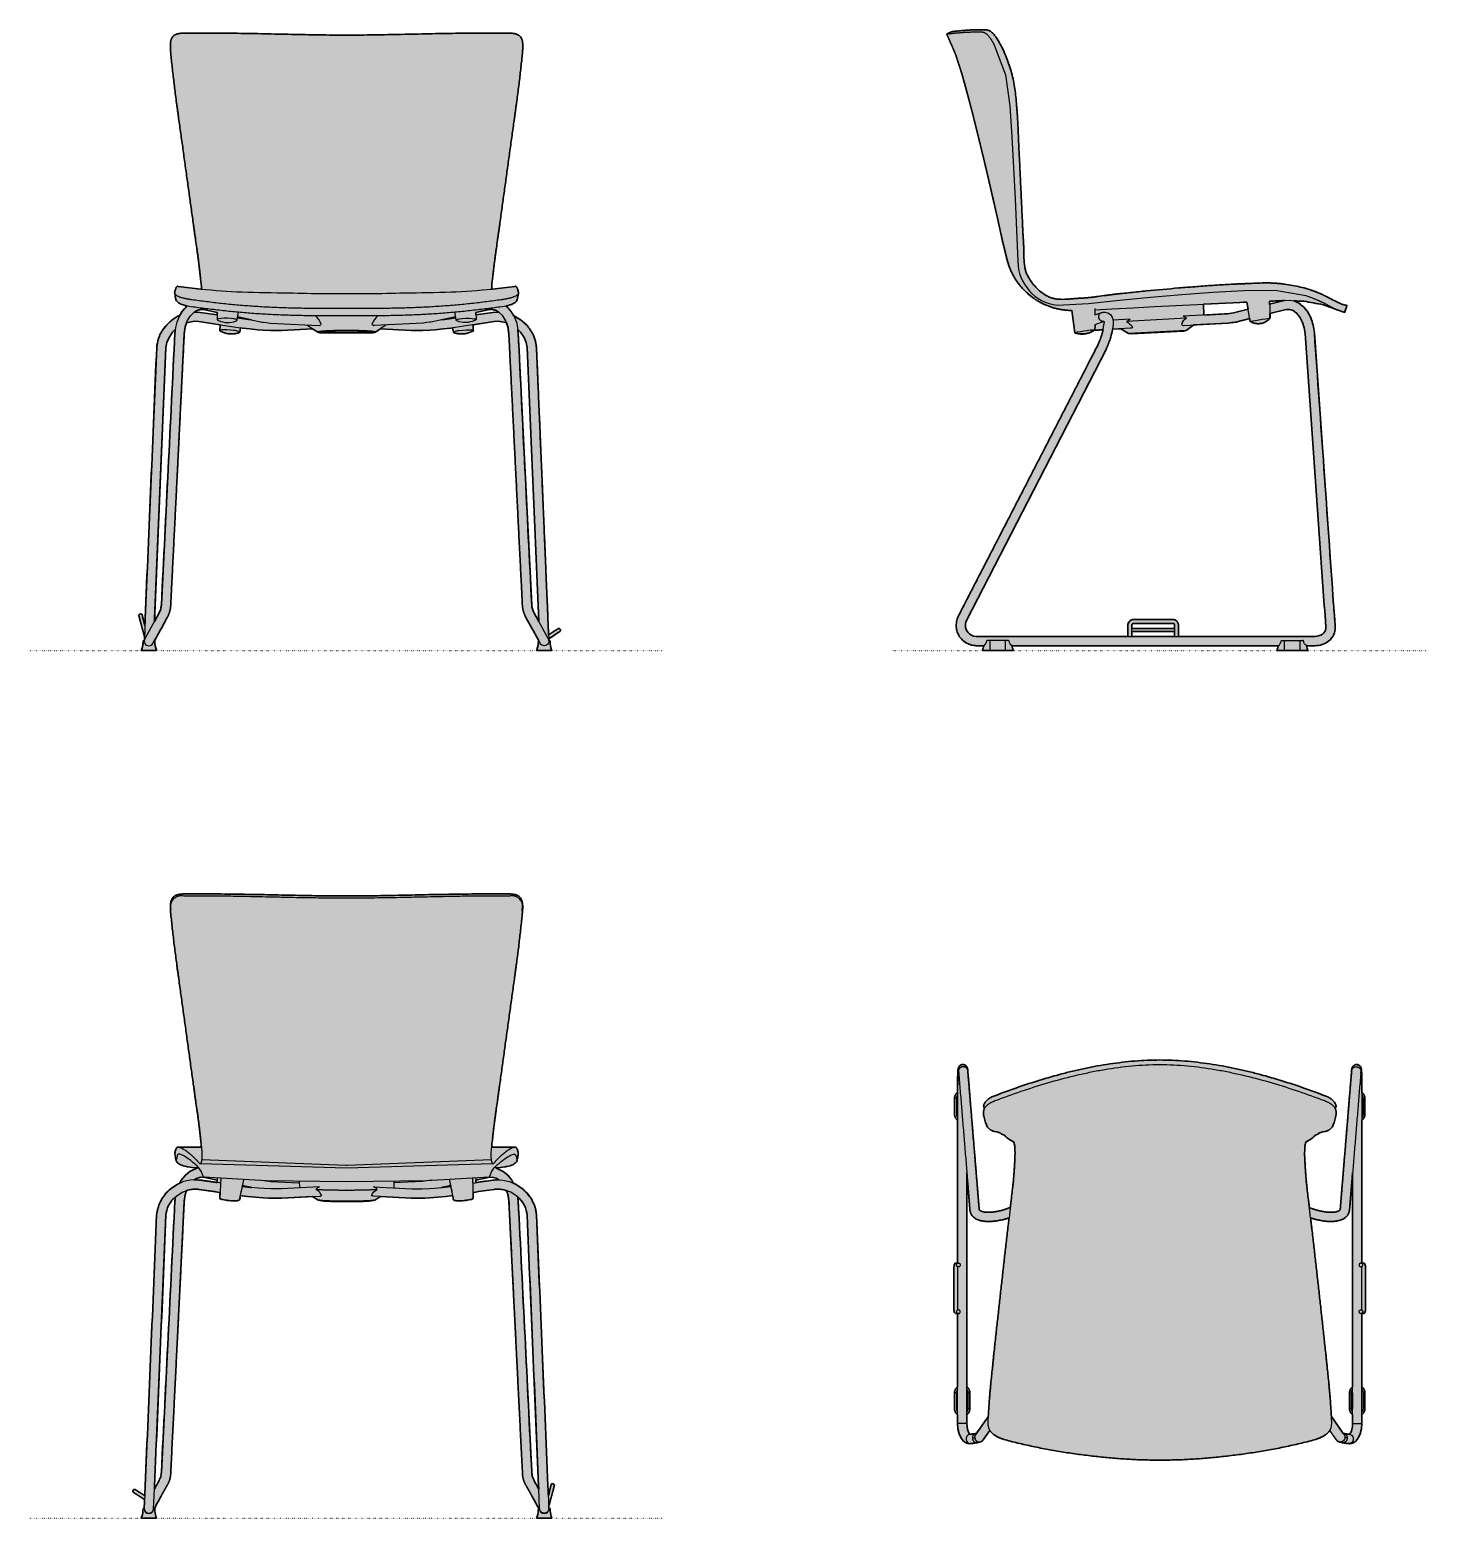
# Model space of a CAD drawing. Header units: millimetres. Extents: x 0 to 1796, y -1115 to 798.
import ezdxf

# ---------------------------------------------------------------- set-up
doc = ezdxf.new("R2010")
doc.units = ezdxf.units.MM
doc.linetypes.add('Dots', pattern=[1, 0, -1])
doc.layers.add('Blocks', color=7, linetype='Continuous')
doc.layers.add('Blocks$Fill', color=7, linetype='Continuous', true_color=0xffffff)
for name, color, linetype, lineweight, true_color in [('Blocks$Inner', 7, 'Continuous', 25, 0x007f00), ('Blocks$Outline', 7, 'Continuous', 35, 0xff3f3f), ('Groud', 7, 'Dots', 25, 0x243775)]:
    doc.layers.add(name, color=color, linetype=linetype, lineweight=lineweight, true_color=true_color)

# ---------------------------------------------------------------- blocks, each defined once
blk = doc.blocks.new('Vico Duo Dining Chair Top')
at = {"layer": 'Blocks$Fill'}
h = blk.add_hatch(color=256, dxfattribs=at)
h.paths.add_polyline_path([(524.4, 57.5), (525.9, 57.5), (526.8, 57.3), (527.7, 56.7), (528.3, 55.9), (528.7, 54.8), (528.9, 53.7), (529.1, 51.9), (529.2, 50), (529.2, 0), (529.2, -1.1), (529, -2.9), (528.9, -4.1), (528.7, -4.9), (528.3, -6), (527.7, -6.7), (527.1, -7.2), (526.5, -7.4), (525.9, -7.5), (525.8, -7.5), (524.4, -7.5), (524.4, -101.6), (524.6, -101.8), (524.8, -101.9), (525, -102.1), (525.2, -102.3), (525.4, -102.5), (525.6, -102.7), (525.8, -102.9), (526, -103.1), (526.2, -103.4), (526.3, -103.6), (526.5, -103.8), (526.7, -104.1), (526.8, -104.3), (527, -104.6), (527.1, -104.8), (527.3, -105.1), (527.4, -105.3), (527.5, -105.6), (527.6, -105.9), (527.7, -106.1), (527.8, -106.4), (527.9, -106.7), (528, -107), (528, -107.3), (528.1, -107.5), (528.2, -107.8), (528.2, -108.1), (528.2, -108.4), (528.3, -108.7), (528.3, -108.9), (528.3, -109.2), (528.3, -109.5), (528.3, -129.5), (528.3, -129.8), (528.3, -130.1), (528.3, -130.3), (528.2, -130.6), (528.2, -130.9), (528.2, -131.2), (528.1, -131.5), (528, -131.7), (528, -132), (527.9, -132.3), (527.8, -132.6), (527.7, -132.8), (527.6, -133.1), (527.5, -133.4), (527.4, -133.6), (527.3, -133.9), (527.1, -134.2), (527, -134.4), (526.8, -134.7), (526.7, -134.9), (526.5, -135.2), (526.3, -135.4), (526.2, -135.6), (526, -135.8), (525.8, -136.1), (525.6, -136.3), (525.4, -136.5), (525.2, -136.7), (525, -136.9), (524.8, -137.1), (524.6, -137.2), (524.4, -137.4), (524.4, -148.7), (523.9, -155.5), (522.3, -162.1), (519.7, -167.7), (516.5, -171.5), (512.8, -173.9), (510.8, -174.5), (508.9, -174.7), (507.9, -174.6), (507.8, -174.6), (507.7, -174.6), (507.6, -174.6), (507.5, -174.6), (507.4, -174.6), (507.3, -174.6), (507.2, -174.6), (507.1, -174.6), (499.5, -173.4), (499.4, -173.4), (499.3, -173.4), (499.1, -173.4), (495.1, -172.3), (494.9, -172.3), (494.8, -172.2), (494.7, -172.2), (494.5, -172.1), (494.4, -172.1), (494.3, -172), (494.2, -172), (494, -171.9), (493.9, -171.9), (493.8, -171.8), (493.7, -171.7), (493.6, -171.7), (493.4, -171.6), (493.3, -171.5), (493.2, -171.5), (493.1, -171.4), (493, -171.3), (492.9, -171.2), (492.8, -171.1), (492.7, -171.1), (492.6, -171), (492.5, -170.9), (492.4, -170.8), (492.3, -170.7), (492.2, -170.6), (492.2, -170.5), (492.1, -170.4), (492, -170.4), (491.9, -170.3), (491.8, -170.2), (491.8, -170.1), (491.7, -170), (491.6, -169.8), (483.1, -157.7), (482.8, -158.1), (482.6, -158.4), (482.4, -158.7), (482.2, -159), (481.9, -159.3), (481.7, -159.6), (481.4, -159.9), (481.1, -160.2), (480.9, -160.5), (480.6, -160.8), (480, -161.3), (479.4, -161.8), (478.8, -162.3), (478.5, -162.6), (478.2, -162.8), (477.9, -163.1), (477.6, -163.3), (476.9, -163.7), (476.3, -164.2), (475.6, -164.6), (474.9, -165), (473.5, -165.8), (472.8, -166.1), (472.1, -166.5), (471.3, -166.8), (470.6, -167.1), (469.1, -167.7), (467.6, -168.3), (466.1, -168.8), (464.6, -169.3), (463, -169.8), (461.5, -170.2), (442.3, -175), (422.9, -179.2), (403.4, -182.9), (373.8, -187.6), (344.3, -191.3), (325.1, -193.2), (305.6, -194.6), (285.8, -195.5), (264.6, -195.8), (243.7, -195.5), (223.8, -194.6), (204.3, -193.2), (185.2, -191.3), (155.6, -187.6), (126, -182.9), (106.5, -179.2), (87.1, -175), (68, -170.2), (66.4, -169.8), (64.9, -169.3), (63.4, -168.8), (61.9, -168.3), (60.3, -167.7), (58.9, -167.1), (58.1, -166.8), (57.4, -166.5), (56.7, -166.1), (56, -165.8), (54.6, -165), (53.9, -164.6), (53.2, -164.2), (52.5, -163.7), (51.9, -163.3), (51.6, -163.1), (51.2, -162.8), (50.9, -162.6), (50.6, -162.3), (50, -161.8), (49.4, -161.3), (48.9, -160.8), (48.6, -160.5), (48.3, -160.2), (48.1, -159.9), (47.8, -159.6), (47.5, -159.3), (47.3, -159), (47.1, -158.7), (46.8, -158.4), (46.6, -158.1), (46.4, -157.7), (37.9, -169.8), (37.8, -170), (37.7, -170.1), (37.6, -170.2), (37.5, -170.3), (37.5, -170.4), (37.4, -170.4), (37.3, -170.5), (37.2, -170.6), (37.1, -170.7), (37, -170.8), (36.9, -170.9), (36.9, -171), (36.8, -171.1), (36.7, -171.1), (36.6, -171.2), (36.5, -171.3), (36.3, -171.4), (36.2, -171.5), (36.1, -171.5), (36, -171.6), (35.9, -171.7), (35.8, -171.7), (35.7, -171.8), (35.5, -171.9), (35.4, -171.9), (35.3, -172), (35.2, -172), (35, -172.1), (34.9, -172.1), (34.8, -172.2), (34.7, -172.2), (34.5, -172.3), (34.3, -172.3), (30.3, -173.4), (30.2, -173.4), (30, -173.4), (22.1, -174.6), (22, -174.6), (21.9, -174.6), (21.8, -174.6), (21.7, -174.6), (21.6, -174.6), (21.5, -174.6), (21.4, -174.6), (21.3, -174.6), (20.3, -174.7), (18.3, -174.5), (16.4, -173.9), (12.7, -171.5), (9.5, -167.7), (6.9, -162.1), (5.3, -155.5), (4.8, -148.7), (4.8, -137.4), (4.6, -137.2), (4.4, -137.1), (4.2, -136.9), (4, -136.7), (3.8, -136.5), (3.6, -136.3), (3.4, -136.1), (3.2, -135.8), (3, -135.6), (2.8, -135.4), (2.7, -135.2), (2.5, -134.9), (2.3, -134.7), (2.2, -134.4), (2.1, -134.2), (1.9, -133.9), (1.8, -133.6), (1.7, -133.4), (1.6, -133.1), (1.5, -132.8), (1.4, -132.6), (1.3, -132.3), (1.2, -132), (1.1, -131.7), (1.1, -131.5), (1, -131.2), (1, -130.9), (1, -130.6), (0.9, -130.3), (0.9, -130.1), (0.9, -129.8), (0.9, -129.5), (0.9, -109.5), (0.9, -109.2), (0.9, -108.9), (0.9, -108.7), (1, -108.4), (1, -108.1), (1, -107.8), (1.1, -107.5), (1.1, -107.3), (1.2, -107), (1.3, -106.7), (1.4, -106.4), (1.5, -106.1), (1.6, -105.9), (1.7, -105.6), (1.8, -105.3), (1.9, -105.1), (2.1, -104.8), (2.2, -104.6), (2.3, -104.3), (2.5, -104.1), (2.7, -103.8), (2.8, -103.6), (3, -103.4), (3.2, -103.1), (3.4, -102.9), (3.6, -102.7), (3.8, -102.5), (4, -102.3), (4.2, -102.1), (4.4, -101.9), (4.6, -101.8), (4.8, -101.6), (4.8, -7.5), (3.4, -7.5), (3.3, -7.5), (2.7, -7.4), (2.1, -7.2), (1.5, -6.7), (0.9, -6), (0.5, -4.9), (0.3, -4.1), (0.1, -2.9), (0, -1.1), (0, 0), (0, 50), (0.1, 51.9), (0.3, 53.7), (0.5, 54.8), (0.9, 55.9), (1.5, 56.7), (2.4, 57.3), (3.3, 57.5), (4.8, 57.5), (4.8, 241), (4.6, 241.2), (4.4, 241.4), (4.2, 241.5), (4, 241.7), (3.8, 241.9), (3.6, 242.1), (3.4, 242.3), (3.2, 242.6), (3, 242.8), (2.8, 243), (2.7, 243.3), (2.5, 243.5), (2.4, 243.7), (2.2, 244), (2.1, 244.2), (1.9, 244.5), (1.8, 244.8), (1.7, 245), (1.6, 245.3), (1.5, 245.6), (1.4, 245.9), (1.3, 246.1), (1.2, 246.4), (1.1, 246.7), (1.1, 247), (1, 247.2), (1, 247.5), (1, 247.8), (0.9, 248.1), (0.9, 248.4), (0.9, 248.6), (0.9, 248.9), (0.9, 268.9), (0.9, 269.2), (0.9, 269.5), (0.9, 269.8), (1, 270), (1, 270.3), (1, 270.6), (1.1, 270.9), (1.1, 271.2), (1.2, 271.4), (1.3, 271.7), (1.4, 272), (1.5, 272.3), (1.6, 272.5), (1.7, 272.8), (1.8, 273.1), (1.9, 273.3), (2.1, 273.6), (2.2, 273.9), (2.4, 274.1), (2.5, 274.3), (2.7, 274.6), (2.8, 274.8), (3, 275.1), (3.2, 275.3), (3.4, 275.5), (3.6, 275.7), (3.8, 275.9), (4, 276.1), (4.2, 276.3), (4.4, 276.5), (4.6, 276.7), (4.8, 276.8), (4.8, 286.6), (5.1, 302), (5.4, 305.5), (5.8, 307.9), (5.9, 308.5), (6.2, 309.2), (6.6, 309.8), (7.1, 310.4), (7.6, 311), (8.9, 311.9), (10.4, 312.4), (11.9, 312.6), (13.4, 312.3), (14.9, 311.6), (16.1, 310.6), (16.6, 310), (17.1, 309.3), (17.2, 308.9), (17.5, 308.2), (17.8, 306.9), (18, 305.1), (18, 305), (18, 304.9), (32.7, 126.1), (34.3, 124.5), (35.9, 123.9), (39.2, 123), (43.1, 122.7), (49.7, 122.9), (57.1, 124.1), (62.2, 125.3), (67.9, 127.1), (72.5, 128.9), (72.5, 128.9), (72.5, 128.9), (72.5, 128.9), (72.5, 128.9), (72.5, 128.9), (72.5, 128.9), (72.5, 128.9), (72.5, 128.9), (72.5, 128.9), (72.5, 128.9), (72.5, 128.9), (72.5, 128.9), (72.5, 128.9), (72.5, 128.9), (72.5, 128.9), (72.5, 128.9), (72.5, 128.9), (72.5, 128.9), (72.5, 128.9), (72.5, 128.9), (72.6, 128.9), (72.6, 128.9), (72.6, 128.9), (72.6, 128.9), (72.6, 128.9), (72.6, 128.9), (72.6, 128.9), (72.6, 128.9), (72.6, 128.9), (76.7, 165.1), (78, 182), (78.3, 186.8), (78.6, 195.8), (78.6, 199.8), (78.6, 201.6), (78.6, 203.2), (78.5, 204.8), (78.4, 206.2), (78.2, 207.6), (78.1, 208.8), (77.9, 209.8), (77.7, 210.8), (77.5, 211.7), (77.4, 212.2), (77.2, 212.6), (77, 212.9), (70.4, 216.9), (64.9, 221.7), (62.7, 222.7), (62.2, 223), (61.8, 223.2), (61.4, 223.4), (61, 223.6), (60.6, 223.9), (60.2, 224.2), (59.8, 224.4), (59.6, 224.6), (59.3, 224.9), (52.9, 226.4), (52, 226.6), (51.7, 226.7), (50.3, 227.1), (49.9, 227.2), (49.6, 227.3), (49.3, 227.5), (49.1, 227.5), (48.9, 227.6), (48.8, 227.7), (48.6, 227.8), (48.4, 227.8), (48.3, 227.9), (48.1, 228), (47.9, 228.1), (47.6, 228.4), (46.3, 229.3), (45.9, 229.5), (45.6, 229.8), (45.3, 230.1), (45.1, 230.2), (45, 230.4), (44.8, 230.5), (44.6, 230.7), (44.5, 230.8), (44.3, 231), (44.2, 231.2), (44, 231.4), (43.8, 231.6), (43.7, 231.8), (43.5, 232), (43.4, 232.2), (43.2, 232.4), (43.1, 232.7), (42.9, 232.9), (42.8, 233.2), (42.6, 233.4), (42.5, 233.7), (42.2, 234.3), (41.9, 234.9), (41.7, 235.6), (41.4, 236.3), (40.9, 237.7), (40.4, 239.3), (39.9, 241), (39.4, 242.8), (39, 244.7), (38.5, 246.8), (38.5, 247.1), (38.4, 247.4), (38.4, 247.8), (38.3, 248.1), (38.3, 248.5), (38.3, 248.8), (38.2, 249.6), (38.2, 250.3), (38.2, 250.7), (38.2, 251.1), (38.2, 251.5), (38.2, 251.9), (38.3, 252.1), (38.3, 252.3), (38.3, 252.5), (38.4, 253.1), (38.5, 253.5), (38.6, 253.9), (38.6, 254.1), (38.7, 254.3), (38.7, 254.6), (38.8, 254.8), (38.9, 255), (38.9, 255.2), (39, 255.4), (39.1, 255.6), (39.2, 255.8), (39.3, 256.1), (39.5, 256.3), (39.4, 256.5), (39.2, 256.7), (39.1, 256.8), (39, 257), (38.9, 257.2), (38.9, 257.2), (38.9, 257.3), (38.8, 257.4), (38.8, 257.5), (38.7, 257.6), (38.7, 257.7), (38.7, 257.7), (38.6, 257.8), (38.6, 257.9), (38.6, 258), (38.6, 258.1), (38.5, 258.2), (38.5, 258.3), (38.5, 258.3), (38.5, 258.4), (38.4, 258.5), (38.4, 258.6), (38.4, 258.7), (38.4, 258.8), (38.4, 258.9), (38.4, 259), (38.4, 259), (38.4, 259.2), (38.4, 259.3), (38.4, 259.5), (38.4, 259.6), (38.4, 259.7), (38.4, 259.8), (38.4, 260), (38.4, 260.2), (38.4, 260.3), (38.5, 260.5), (38.5, 260.7), (38.6, 260.9), (38.6, 261), (38.7, 261.2), (38.7, 261.4), (38.8, 261.6), (38.9, 261.8), (39, 262), (39.1, 262.2), (39.2, 262.3), (39.3, 262.5), (39.4, 262.7), (39.5, 262.9), (39.6, 263.1), (39.8, 263.3), (39.9, 263.5), (40, 263.7), (40.4, 264.1), (40.7, 264.6), (41.1, 265), (41.5, 265.4), (41.9, 265.9), (42.3, 266.3), (42.7, 266.7), (43.2, 267.1), (43.7, 267.6), (44.1, 268), (44.6, 268.3), (45.1, 268.7), (45.6, 269.1), (46.1, 269.4), (46.6, 269.7), (47.2, 270), (47.7, 270.4), (48.3, 270.7), (48.8, 271), (49.4, 271.2), (50, 271.5), (50.6, 271.8), (51.2, 272), (51.9, 272.3), (52.5, 272.5), (53.2, 272.8), (53.8, 273), (54.5, 273.2), (55.2, 273.4), (74.8, 280.6), (95.1, 287.6), (116, 294.1), (137, 300.1), (152.8, 304.1), (168.5, 307.6), (184.4, 310.7), (200.4, 313.3), (216.4, 315.4), (232.6, 317), (240.7, 317.6), (248.8, 318), (256.7, 318.3), (264.9, 318.4), (272.7, 318.3), (280.7, 318), (288.7, 317.6), (296.8, 317), (313.1, 315.4), (329.1, 313.3), (345, 310.7), (361, 307.6), (376.7, 304.1), (392.4, 300.1), (413.5, 294.1), (434.3, 287.6), (454.7, 280.6), (474.2, 273.4), (474.9, 273.2), (475.6, 273), (476.3, 272.8), (477, 272.5), (477.6, 272.3), (478.2, 272), (478.9, 271.8), (479.5, 271.5), (480.1, 271.2), (480.6, 271), (481.2, 270.7), (481.8, 270.4), (482.3, 270), (482.8, 269.7), (483.3, 269.4), (483.8, 269.1), (484.3, 268.7), (484.8, 268.3), (485.3, 268), (485.8, 267.6), (486.2, 267.1), (486.7, 266.7), (487.1, 266.3), (487.6, 265.9), (488, 265.4), (488.4, 265), (488.7, 264.6), (489.1, 264.1), (489.4, 263.7), (489.6, 263.5), (489.7, 263.3), (489.8, 263.1), (490, 262.9), (490.1, 262.7), (490.2, 262.5), (490.3, 262.3), (490.4, 262.2), (490.5, 262), (490.6, 261.8), (490.6, 261.6), (490.7, 261.4), (490.8, 261.2), (490.8, 261), (490.9, 260.9), (490.9, 260.7), (491, 260.5), (491, 260.3), (491, 260.2), (491.1, 260), (491.1, 259.8), (491.1, 259.7), (491.1, 259.6), (491.1, 259.5), (491.1, 259.3), (491.1, 259.2), (491.1, 259), (491.1, 259), (491.1, 258.9), (491.1, 258.8), (491, 258.7), (491, 258.6), (491, 258.5), (491, 258.4), (491, 258.3), (490.9, 258.3), (490.9, 258.2), (490.9, 258.1), (490.9, 258), (490.8, 257.9), (490.8, 257.8), (490.8, 257.7), (490.7, 257.7), (490.7, 257.6), (490.7, 257.5), (490.6, 257.4), (490.6, 257.3), (490.6, 257.2), (490.5, 257.2), (490.4, 257), (490.3, 256.8), (490.2, 256.7), (490.1, 256.5), (490, 256.3), (490.1, 256.1), (490.2, 255.8), (490.3, 255.6), (490.4, 255.4), (490.5, 255.2), (490.6, 255), (490.6, 254.8), (490.7, 254.6), (490.8, 254.3), (490.8, 254.1), (490.9, 253.9), (491, 253.5), (491.1, 252.7), (491.1, 252.5), (491.2, 252.3), (491.2, 252.1), (491.2, 251.9), (491.2, 251.5), (491.3, 251.1), (491.3, 250.7), (491.3, 250.3), (491.2, 249.6), (491.2, 248.8), (491.2, 248.5), (491.1, 248.1), (491.1, 247.8), (491, 247.4), (491, 247.1), (490.9, 246.8), (490.5, 244.7), (490, 242.8), (489.6, 241), (489.1, 239.3), (488.6, 237.7), (488, 236.3), (487.8, 235.6), (487.5, 234.9), (487.2, 234.3), (486.9, 233.7), (486.8, 233.4), (486.7, 233.2), (486.5, 232.9), (486.4, 232.7), (486.2, 232.4), (486.1, 232.2), (485.9, 232), (485.8, 231.8), (485.6, 231.6), (485.4, 231.4), (485.3, 231.2), (485.1, 231), (485, 230.8), (484.8, 230.7), (484.7, 230.5), (484.5, 230.4), (484.3, 230.2), (484.2, 230.1), (483.8, 229.8), (483.5, 229.5), (483.2, 229.3), (481.9, 228.4), (481.5, 228.1), (481.4, 228), (481.2, 227.9), (481, 227.8), (480.9, 227.8), (480.7, 227.7), (480.5, 227.6), (480.4, 227.5), (480.2, 227.5), (479.8, 227.3), (479.5, 227.2), (479.2, 227.1), (477.8, 226.7), (477.5, 226.6), (470.2, 224.9), (470, 224.7), (469.8, 224.6), (469.6, 224.4), (469.2, 224.2), (468.8, 223.9), (468.5, 223.6), (468.1, 223.4), (467.7, 223.2), (467.3, 223), (466.7, 222.7), (464.6, 221.7), (459.1, 216.9), (452.4, 212.9), (452.2, 212.6), (452.1, 212.2), (452, 211.7), (451.8, 210.8), (451.6, 209.8), (451.4, 208.8), (451.2, 207.6), (451.1, 206.2), (451, 204.8), (450.9, 203.2), (450.8, 201.6), (450.8, 199.8), (450.8, 195.8), (451.2, 186.8), (452.6, 166.2), (453.4, 157.9), (456.9, 128.8), (461.2, 127.1), (467, 125.3), (472.1, 124.1), (479.5, 122.9), (486, 122.7), (490, 123), (493.3, 123.9), (494.9, 124.5), (496.5, 126.1), (511.2, 304.9), (511.2, 305), (511.2, 305.1), (511.4, 306.9), (511.7, 308.2), (512, 308.9), (512.1, 309.3), (512.6, 310), (513.1, 310.6), (514.3, 311.6), (515.8, 312.3), (517.3, 312.6), (518.8, 312.4), (520.3, 311.9), (521.6, 311), (522.1, 310.4), (522.6, 309.8), (523, 309.2), (523.2, 308.5), (523.4, 307.9), (523.8, 305.5), (524.1, 302), (524.2, 298.8), (524.4, 286.6), (524.4, 276.8), (524.6, 276.7), (524.8, 276.5), (525, 276.3), (525.2, 276.1), (525.4, 275.9), (525.6, 275.7), (525.8, 275.5), (526, 275.3), (526.2, 275.1), (526.3, 274.8), (526.5, 274.6), (526.7, 274.3), (526.8, 274.1), (527, 273.9), (527.1, 273.6), (527.3, 273.3), (527.4, 273.1), (527.5, 272.8), (527.6, 272.5), (527.7, 272.3), (527.8, 272), (527.9, 271.7), (528, 271.4), (528, 271.2), (528.1, 270.9), (528.2, 270.6), (528.2, 270.3), (528.2, 270), (528.3, 269.8), (528.3, 269.5), (528.3, 269.2), (528.3, 268.9), (528.3, 248.9), (528.3, 248.6), (528.3, 248.4), (528.3, 248.1), (528.2, 247.8), (528.2, 247.5), (528.2, 247.2), (528.1, 247), (528, 246.7), (528, 246.4), (527.9, 246.1), (527.8, 245.9), (527.7, 245.6), (527.6, 245.3), (527.5, 245), (527.4, 244.8), (527.3, 244.5), (527.1, 244.2), (527, 244), (526.8, 243.7), (526.7, 243.5), (526.5, 243.3), (526.3, 243), (526.2, 242.8), (526, 242.6), (525.8, 242.3), (525.6, 242.1), (525.4, 241.9), (525.2, 241.7), (525, 241.5), (524.8, 241.4), (524.6, 241.2), (524.4, 241)], flags=0)
h.paths.add_polyline_path([(458.4, 115.5), (483.2, -112.1), (485.3, -140), (500.4, -161.5), (508.5, -162.6), (508.8, -162.3), (509.3, -161.7), (509.9, -160.8), (510.9, -158.5), (511.5, -156.3), (512.1, -152.6), (512.4, -148.7), (512.4, -137.4), (512.2, -137.2), (511.9, -137), (511.7, -136.9), (511.5, -136.7), (511.3, -136.5), (511.1, -136.3), (510.9, -136.1), (510.7, -135.8), (510.6, -135.6), (510.4, -135.4), (510.2, -135.2), (510.1, -134.9), (509.9, -134.7), (509.7, -134.4), (509.6, -134.2), (509.5, -133.9), (509.4, -133.6), (509.2, -133.4), (509.1, -133.1), (509, -132.8), (508.9, -132.6), (508.8, -132.3), (508.8, -132), (508.7, -131.7), (508.6, -131.5), (508.6, -131.2), (508.5, -130.9), (508.5, -130.6), (508.5, -130.3), (508.5, -130.1), (508.4, -129.8), (508.4, -129.5), (508.4, -109.5), (508.4, -109.2), (508.5, -108.9), (508.5, -108.7), (508.5, -108.4), (508.5, -108.1), (508.6, -107.8), (508.6, -107.5), (508.7, -107.3), (508.8, -107), (508.8, -106.7), (508.9, -106.4), (509, -106.1), (509.1, -105.9), (509.2, -105.6), (509.4, -105.3), (509.5, -105.1), (509.6, -104.8), (509.7, -104.6), (509.9, -104.3), (510.1, -104.1), (510.2, -103.8), (510.4, -103.6), (510.6, -103.4), (510.7, -103.1), (510.9, -102.9), (511.1, -102.7), (511.3, -102.5), (511.5, -102.3), (511.7, -102.1), (511.9, -101.9), (512.2, -101.8), (512.4, -101.6), (512.4, 173.5), (508.4, 124.8), (507.3, 121), (505.3, 117.8), (501.1, 114.3), (495, 111.9), (486.5, 110.8), (476.6, 111.2), (465.1, 113.4)], flags=0)
h.paths.add_polyline_path([(16.8, -101.6), (17, -101.8), (17.2, -101.9), (17.5, -102.1), (17.7, -102.3), (17.9, -102.5), (18.1, -102.7), (18.3, -102.9), (18.4, -103.1), (18.6, -103.4), (18.8, -103.6), (19, -103.8), (19.1, -104.1), (19.3, -104.3), (19.4, -104.6), (19.6, -104.8), (19.7, -105.1), (19.8, -105.3), (20, -105.6), (20.1, -105.9), (20.2, -106.1), (20.3, -106.4), (20.3, -106.7), (20.4, -107), (20.5, -107.3), (20.5, -107.5), (20.6, -107.8), (20.6, -108.1), (20.7, -108.4), (20.7, -108.7), (20.7, -108.9), (20.7, -109.2), (20.7, -109.5), (20.7, -129.5), (20.7, -129.8), (20.7, -130.1), (20.7, -130.3), (20.7, -130.6), (20.6, -130.9), (20.6, -131.2), (20.5, -131.5), (20.5, -131.7), (20.4, -132), (20.3, -132.3), (20.3, -132.6), (20.2, -132.8), (20.1, -133.1), (20, -133.4), (19.8, -133.6), (19.7, -133.9), (19.6, -134.2), (19.4, -134.4), (19.3, -134.7), (19.1, -134.9), (19, -135.2), (18.8, -135.4), (18.6, -135.6), (18.4, -135.8), (18.3, -136.1), (18.1, -136.3), (17.9, -136.5), (17.7, -136.7), (17.5, -136.9), (17.2, -137), (17, -137.2), (16.8, -137.4), (16.8, -148.7), (17, -152.6), (17.7, -156.3), (18.3, -158.5), (19.3, -160.8), (19.9, -161.7), (20.4, -162.3), (20.7, -162.6), (28.3, -161.6), (28.3, -161.5), (29.1, -161.4), (44.2, -140), (47.5, -97.5), (71, 115.5), (64.1, 113.4), (52.6, 111.2), (42.7, 110.8), (34.2, 111.9), (28, 114.3), (23.8, 117.8), (21.9, 121), (20.8, 124.8), (16.8, 173.5)], flags=0)
at = {"layer": 'Blocks$Inner'}
for p, q in [((3.4, 57.5), (6, 57.5)), ((525.8, 57.5), (523.2, 57.5)), ((6, -7.5), (3.4, -7.5)), ((523.2, -7.5), (525.8, -7.5)), ((18.3, -129.5), (18.3, -109.5)), ((510.9, -129.5), (510.9, -109.5)), ((44.2, -139.9), (27.9, -163.1)), ((485.2, -139.9), (501.5, -163.1)), ((37.9, -169.8), (46.4, -157.7)), ((491.6, -169.8), (483.1, -157.7)), ((30.3, -173.4), (34.4, -172.3)), ((499.1, -173.4), (495.1, -172.3))]:
    blk.add_line(p, q, dxfattribs=at)
for points in [[(62.7, 222.7), (64.9, 221.7), (70.4, 216.9), (77, 212.9), (77.2, 212.6)], [(452.2, 212.6), (452.4, 212.9), (459.1, 216.9), (464.6, 221.7), (466.7, 222.7)], [(20.8, -162.7), (20.4, -162.3), (19.9, -161.7), (19.3, -160.8), (18.3, -158.5), (17.7, -156.3), (17, -152.6), (16.8, -148.7), (16.8, 173.7)], [(508.4, -162.7), (508.8, -162.3), (509.3, -161.7), (509.9, -160.8), (510.9, -158.5), (511.5, -156.3), (512.1, -152.6), (512.4, -148.7), (512.4, 173.7)], [(5.9, 57.5), (3.3, 57.5), (2.4, 57.3), (1.5, 56.7), (0.9, 55.9), (0.5, 54.8), (0.3, 53.7), (0.1, 51.9), (0, 50), (0, 0), (0, -1.1), (0.1, -2.9), (0.3, -4.1), (0.5, -4.9), (0.9, -6), (1.5, -6.7), (2.1, -7.2), (2.7, -7.4), (3.3, -7.5), (5.9, -7.5)], [(523.2, 57.5), (525.9, 57.5), (526.8, 57.3), (527.7, 56.7), (528.3, 55.9), (528.7, 54.8), (528.9, 53.7), (529.1, 51.9), (529.2, 50), (529.2, 0), (529.2, -1.1), (529, -2.9), (528.9, -4.1), (528.7, -4.9), (528.3, -6), (527.7, -6.7), (527.1, -7.2), (526.5, -7.4), (525.9, -7.5), (523.3, -7.5)], [(5.1, -2.7), (5.1, -2.5), (5, -1.3), (5, 0), (5, 50), (5, 50.9), (5.1, 52.3), (5.1, 52.7)], [(524, -2.7), (524.1, -2.5), (524.2, -1.3), (524.2, 0), (524.2, 50), (524.2, 50.9), (524.1, 52.3), (524, 52.7)], [(21.3, -174.6), (20.3, -174.7), (18.3, -174.5), (16.4, -173.9), (12.7, -171.5), (9.5, -167.7), (6.9, -162.1), (5.3, -155.5), (4.8, -148.7), (4.8, -7.5)], [(507.9, -174.6), (508.9, -174.7), (510.8, -174.5), (512.8, -173.9), (516.5, -171.5), (519.7, -167.7), (522.3, -162.1), (523.9, -155.5), (524.4, -148.7), (524.4, -7.5)], [(16.8, -109.5), (16.8, -129.5), (16.7, -129.5)], [(512.4, -109.5), (512.4, -129.5), (512.4, -129.5)], [(16.8, -148.7), (4.8, -148.7)], [(512.4, -148.7), (524.4, -148.7)], [(29.1, -161.4), (28.3, -161.5), (20.3, -162.7)], [(500.1, -161.4), (500.9, -161.5), (508.9, -162.7)], [(22.1, -174.6), (30, -173.4)], [(507.1, -174.6), (499.5, -173.4)]]:
    blk.add_lwpolyline(points, dxfattribs=at)
for centre, radius, start, end in [((10.8, -109.5), 7.5, 27.6524, 36.8699), ((10.7, -109.5), 7.67, 7.1121, 27.4182), ((10.8, -109.5), 7.5, 0, 6.8779), ((10.8, -129.5), 7.5, 323.1301, 330.008), ((9.8, -129.2), 8.55, 331.5263, 352.888), ((10.8, -129.5), 7.5, 354.4062, 0), ((32.8, -166.5), 5.98, 144.9396, 179.9707)]:
    blk.add_arc(centre, radius, start, end, dxfattribs=at)
at = {"layer": 'Blocks$Inner', "extrusion": (0, 0, -1)}
for centre, radius, start, end in [((-518.5, -109.5), 7.67, 7.1121, 27.4182), ((-518.4, -109.5), 7.5, 0, 6.8779), ((-518.4, -109.5), 7.5, 27.6524, 36.8699), ((-518.4, -129.5), 7.5, 354.4062, 0), ((-519.4, -129.2), 8.55, 331.5263, 352.888), ((-518.4, -129.5), 7.5, 323.1301, 330.008), ((-496.6, -166.5), 5.98, 144.9396, 179.9707)]:
    blk.add_arc(centre, radius, start, end, dxfattribs=at)
at = {"layer": 'Blocks$Inner'}
for points, degree in [([(5.8, 307.9), (5.4, 305.5)], 1), ([(5.9, 308.5), (5.8, 307.9)], 1), ([(6.2, 309.2), (5.9, 308.5)], 1), ([(6.6, 309.8), (6.2, 309.2)], 1), ([(7.1, 310.4), (6.6, 309.8)], 1), ([(7.6, 311), (7.1, 310.4)], 1), ([(8.9, 311.9), (7.6, 311)], 1), ([(10.4, 312.4), (8.9, 311.9)], 1), ([(11.9, 312.6), (10.4, 312.4)], 1), ([(13.4, 312.3), (11.9, 312.6)], 1), ([(14.9, 311.6), (13.4, 312.3)], 1), ([(16.1, 310.6), (14.9, 311.6)], 1), ([(16.6, 310), (16.1, 310.6)], 1), ([(17.1, 309.3), (16.6, 310)], 1), ([(17.2, 308.9), (17.1, 309.3)], 1), ([(17.5, 308.2), (17.2, 308.9)], 1), ([(17.8, 306.9), (17.5, 308.2)], 1), ([(18, 304.9), (17.8, 306.9)], 1), ([(264.6, 318.4), (264.6, 318.4), (264.6, 318.4), (264.6, 318.4)], 3), ([(264.6, 318.4), (264.6, 318.4), (264.6, 318.4), (264.7, 318.4)], 3), ([(264.6, 312.6), (264.6, 312.6), (264.6, 312.6), (264.6, 312.6)], 3), ([(264.6, 312.6), (264.6, 312.6), (264.6, 312.6), (264.7, 312.6)], 3), ([(264.7, 318.4), (264.7, 318.4), (264.7, 318.4), (264.7, 318.4)], 3), ([(264.7, 318.4), (264.7, 318.4), (264.7, 318.4), (264.7, 318.4)], 3), ([(264.7, 318.4), (264.7, 318.4), (264.7, 318.4), (264.8, 318.4)], 3), ([(264.7, 312.6), (264.7, 312.6), (264.7, 312.6), (264.7, 312.6)], 3), ([(264.7, 312.6), (264.7, 312.6), (264.7, 312.6), (264.7, 312.6)], 3), ([(264.7, 312.6), (264.7, 312.6), (264.7, 312.6), (264.8, 312.6)], 3), ([(264.8, 318.4), (264.8, 318.4), (264.8, 318.4), (264.8, 318.4)], 3), ([(264.8, 318.4), (264.8, 318.4), (264.8, 318.4), (264.8, 318.4)], 3), ([(264.8, 318.4), (264.8, 318.4), (264.8, 318.4), (264.9, 318.4)], 3), ([(264.8, 312.6), (264.8, 312.6), (264.8, 312.6), (264.8, 312.6)], 3), ([(264.8, 312.6), (264.8, 312.6), (264.8, 312.6), (264.8, 312.6)], 3), ([(264.8, 312.6), (264.8, 312.6), (264.8, 312.6), (264.9, 312.6)], 3), ([(511.2, 304.9), (511.4, 306.9)], 1), ([(511.4, 306.9), (511.7, 308.2)], 1), ([(511.7, 308.2), (512, 308.9)], 1), ([(512, 308.9), (512.1, 309.3)], 1), ([(512.1, 309.3), (512.6, 310)], 1), ([(512.6, 310), (513.1, 310.6)], 1), ([(513.1, 310.6), (514.3, 311.6)], 1), ([(514.3, 311.6), (515.8, 312.3)], 1), ([(515.8, 312.3), (517.3, 312.6)], 1), ([(517.3, 312.6), (518.8, 312.4)], 1), ([(518.8, 312.4), (520.3, 311.9)], 1), ([(520.3, 311.9), (521.6, 311)], 1), ([(521.6, 311), (522.1, 310.4)], 1), ([(522.1, 310.4), (522.6, 309.8)], 1), ([(522.6, 309.8), (523, 309.2)], 1), ([(523, 309.2), (523.2, 308.5)], 1), ([(523.2, 308.5), (523.4, 307.9)], 1), ([(523.4, 307.9), (523.8, 305.5)], 1), ([(4.9, 291.4), (4.8, 286.6)], 1), ([(5, 298.8), (4.9, 296)], 1), ([(4.9, 296), (4.9, 291.4)], 1), ([(5.1, 302), (5, 298.8)], 1), ([(5.4, 305.5), (5.1, 302)], 1), ([(6.1, 303.9), (20.8, 124.8)], 1), ([(32.7, 126.1), (18, 304.9)], 1), ([(496.5, 126.1), (511.2, 304.9)], 1), ([(523.1, 303.9), (508.4, 124.8)], 1), ([(523.8, 305.5), (524.1, 302)], 1), ([(524.1, 302), (524.2, 298.8)], 1), ([(524.2, 298.8), (524.3, 296)], 1), ([(524.3, 296), (524.3, 291.4)], 1), ([(524.3, 291.4), (524.4, 286.6)], 1), ([(0.9, 268.9), (0.9, 248.9)], 1), ([(3.3, 268.9), (3.3, 248.9)], 1), ([(4.8, 286.6), (4.8, 57.5)], 1), ([(524.4, 286.6), (524.4, 57.5)], 1), ([(525.9, 268.9), (525.9, 248.9)], 1), ([(528.3, 268.9), (528.3, 248.9)], 1), ([(20.8, 124.8), (21.9, 121)], 1), ([(21.9, 121), (23.8, 117.8)], 1), ([(23.8, 117.8), (28, 114.3)], 1), ([(34.3, 124.5), (32.7, 126.1)], 1), ([(35.9, 123.9), (34.3, 124.5)], 1), ([(39.2, 123), (35.9, 123.9)], 1), ([(43.1, 122.7), (39.2, 123)], 1), ([(49.7, 122.9), (43.1, 122.7)], 1), ([(57.1, 124.1), (49.7, 122.9)], 1), ([(62.2, 125.3), (57.1, 124.1)], 1), ([(67.9, 127.1), (62.2, 125.3)], 1), ([(64.1, 113.4), (71, 115.5)], 1), ([(465.1, 113.4), (458.1, 115.5)], 1), ([(461.2, 127.1), (467, 125.3)], 1), ([(467, 125.3), (472.1, 124.1)], 1), ([(472.1, 124.1), (479.5, 122.9)], 1), ([(479.5, 122.9), (486, 122.7)], 1), ([(486, 122.7), (490, 123)], 1), ([(490, 123), (493.3, 123.9)], 1), ([(493.3, 123.9), (494.9, 124.5)], 1), ([(494.9, 124.5), (496.5, 126.1)], 1), ([(505.3, 117.8), (501.1, 114.3)], 1), ([(507.3, 121), (505.3, 117.8)], 1), ([(508.4, 124.8), (507.3, 121)], 1), ([(28, 114.3), (34.2, 111.9)], 1), ([(34.2, 111.9), (42.7, 110.8)], 1), ([(42.7, 110.8), (52.6, 111.2)], 1), ([(52.6, 111.2), (64.1, 113.4)], 1), ([(476.6, 111.2), (465.1, 113.4)], 1), ([(486.5, 110.8), (476.6, 111.2)], 1), ([(495, 111.9), (486.5, 110.8)], 1), ([(501.1, 114.3), (495, 111.9)], 1), ([(6, 52.5), (5.7, 52.5), (5.1, 52.6), (4.4, 53.1), (3.8, 53.7), (3.5, 54.6), (3.5, 55.4), (3.8, 56.3), (4.4, 57), (5.1, 57.4), (5.7, 57.5), (6, 57.5)], 3), ([(6, 57.5), (6.3, 57.5), (6.8, 57.4), (7.6, 57), (8.1, 56.3), (8.4, 55.4), (8.4, 54.6), (8.1, 53.7), (7.6, 53.1), (6.8, 52.6), (6.3, 52.5), (6, 52.5)], 3), ([(523.2, 57.5), (522.9, 57.5), (522.4, 57.4), (521.6, 57), (521, 56.3), (520.8, 55.4), (520.8, 54.6), (521, 53.7), (521.6, 53.1), (522.4, 52.6), (522.9, 52.5), (523.2, 52.5)], 3), ([(523.2, 52.5), (523.5, 52.5), (524.1, 52.6), (524.8, 53.1), (525.4, 53.7), (525.7, 54.6), (525.7, 55.4), (525.4, 56.3), (524.8, 57), (524.1, 57.4), (523.5, 57.5), (523.2, 57.5)], 3), ([(6, -2.5), (5.7, -2.5), (5.1, -2.6), (4.4, -3.1), (3.8, -3.7), (3.5, -4.6), (3.5, -5.4), (3.8, -6.3), (4.4, -7), (5.1, -7.4), (5.7, -7.5), (6, -7.5)], 3), ([(6, -7.5), (6.2, -7.5), (6.8, -7.4), (7.6, -7), (8.1, -6.3), (8.4, -5.4), (8.4, -4.6), (8.1, -3.7), (7.6, -3.1), (6.8, -2.6), (6.2, -2.5), (6, -2.5)], 3), ([(523.2, -7.5), (522.9, -7.5), (522.4, -7.4), (521.6, -7), (521, -6.3), (520.8, -5.4), (520.8, -4.6), (521, -3.7), (521.6, -3.1), (522.4, -2.6), (522.9, -2.5), (523.2, -2.5)], 3), ([(523.2, -2.5), (523.5, -2.5), (524.1, -2.6), (524.8, -3.1), (525.4, -3.7), (525.7, -4.6), (525.7, -5.4), (525.4, -6.3), (524.8, -7), (524.1, -7.4), (523.5, -7.5), (523.2, -7.5)], 3), ([(0.9, -109.5), (0.9, -129.5)], 1), ([(3.3, -109.5), (3.3, -129.5)], 1), ([(20.7, -129.5), (20.7, -109.5)], 1), ([(508.4, -129.5), (508.4, -109.5)], 1), ([(525.9, -109.5), (525.9, -129.5)], 1), ([(528.3, -109.5), (528.3, -129.5)], 1), ([(23.9, -167.4), (24.8, -167.3), (26.2, -167), (26.8, -166.7), (26.9, -166.5)], 3), ([(505.5, -167.4), (504.7, -167.3), (503.3, -167), (502.7, -166.7), (502.6, -166.5)], 3), ([(21.3, -174.6), (21.5, -174.6), (21.8, -174.6), (22.1, -174.6)], 3), ([(264.6, -195.8), (264.6, -195.8), (264.6, -195.8), (264.6, -195.8)], 3), ([(264.6, -195.8), (264.6, -195.8), (264.6, -195.8), (264.7, -195.8)], 3), ([(264.7, -195.8), (264.7, -195.8), (264.7, -195.8), (264.7, -195.8)], 3), ([(264.7, -195.8), (264.7, -195.8), (264.7, -195.8), (264.7, -195.8)], 3), ([(264.7, -195.8), (264.7, -195.8), (264.7, -195.8), (264.8, -195.8)], 3), ([(264.8, -195.8), (264.8, -195.8), (264.8, -195.8), (264.8, -195.8)], 3), ([(264.8, -195.8), (264.8, -195.8), (264.8, -195.8), (264.8, -195.8)], 3), ([(264.8, -195.8), (264.8, -195.8), (264.8, -195.8), (264.9, -195.8)], 3)]:
    blk.add_open_spline(points, degree=degree, dxfattribs=at)
for points, weights, knots in [([(18, 304.9), (17.6, 310.2), (11.6, 309.7), (5.6, 309.2), (6.1, 303.9)], [1, 0.707106781187, 1, 0.707106781187, 1], [0, 0, 0, 1.570796, 1.570796, 3.141593, 3.141593, 3.141593]), ([(511.2, 304.9), (511.6, 310.2), (517.6, 309.7), (523.5, 309.2), (523.1, 303.9)], [1, 0.707106781187, 1, 0.707106781187, 1], [0, 0, 0, 1.570796, 1.570796, 3.141593, 3.141593, 3.141593]), ([(15.9, -168.5), (15.9, -169), (16, -169.4), (16.7, -174.5), (21.3, -174.6)], [0.947756841416, 0.971008811785, 1, 0.73609796925, 0.947756841658], [10.286978, 10.286978, 10.286978, 10.442459, 10.442459, 11.857774, 11.857774, 11.857774]), ([(28.3, -161.5), (23.1, -162.3), (24, -168.2), (24.8, -174.2), (30, -173.4), (30.2, -173.4), (30.3, -173.4)], [1, 0.707106781187, 1, 0.707106781187, 1, 0.987918931468, 0.976834487013], [0, 0, 0, 1.570796, 1.570796, 3.141593, 3.141593, 3.206384, 3.206384, 3.206384]), ([(27.2, -168.4), (27.8, -170.3), (29.4, -171.4), (34.3, -174.9), (37.8, -170), (37.8, -169.9), (37.9, -169.8)], [0.858803222581, 0.881280995872, 1, 0.707106781187, 1, 0.993999188825, 0.988244267499], [0.934102, 0.934102, 0.934102, 1.570796, 1.570796, 3.141593, 3.141593, 3.173775, 3.173775, 3.173775]), ([(502.3, -168.4), (501.6, -170.3), (500, -171.4), (495.1, -174.9), (491.7, -170), (491.6, -169.9), (491.6, -169.8)], [0.858803222581, 0.881280995872, 1, 0.707106781187, 1, 0.993999188825, 0.988244267499], [0.934102, 0.934102, 0.934102, 1.570796, 1.570796, 3.141593, 3.141593, 3.173775, 3.173775, 3.173775]), ([(501.1, -161.5), (506.3, -162.3), (505.5, -168.2), (504.6, -174.2), (499.4, -173.4), (499.3, -173.4), (499.1, -173.4)], [1, 0.707106781187, 1, 0.707106781187, 1, 0.987918931468, 0.976834487013], [0, 0, 0, 1.570796, 1.570796, 3.141593, 3.141593, 3.206384, 3.206384, 3.206384]), ([(513.3, -168.5), (513.3, -169), (513.2, -169.4), (512.5, -174.5), (507.9, -174.6)], [0.947756841416, 0.971008811785, 1, 0.73609796925, 0.947756841658], [10.286978, 10.286978, 10.286978, 10.442459, 10.442459, 11.857774, 11.857774, 11.857774])]:
    blk.add_rational_spline(points, weights, degree=2, knots=knots, dxfattribs=at)
for points, knots in [([(55.2, 273.4), (67.9, 278.2), (88.1, 285.5), (112.5, 293.1), (126.5, 297.2), (138.8, 300.6), (152.8, 304.2), (165.8, 307.1), (176.4, 309.2), (187.1, 311.3), (200.3, 313.4), (216.3, 315.5), (238.1, 317.7), (254.2, 318.4), (264.6, 318.4)], [1, 1, 1, 1, 1.2, 1.3, 1.35, 1.4, 1.475, 1.55, 1.5875, 1.625, 1.7, 1.775, 1.85, 2, 2, 2, 2]), ([(57.3, 267.8), (68.3, 271.9), (90.6, 279.8), (124.7, 290.5), (153.3, 298), (176.5, 303.1), (199.7, 307.4), (229.1, 311.4), (252.7, 312.6), (264.6, 312.6)], [0.5307766, 0.5307766, 0.5307766, 0.5307766, 0.6974433, 0.86411, 1.0307766, 1.11411, 1.1974433, 1.36411, 1.5307766, 1.5307766, 1.5307766, 1.5307766]), ([(264.9, 318.4), (275.3, 318.4), (291.4, 317.7), (313.1, 315.5), (329.1, 313.4), (342.3, 311.3), (353, 309.2), (363.6, 307.1), (376.6, 304.2), (390.6, 300.6), (403, 297.2), (417, 293.1), (441.3, 285.5), (461.6, 278.2), (474.2, 273.4)], [2.001267, 2.001267, 2.001267, 2.001267, 2.151267, 2.226267, 2.301267, 2.376267, 2.413767, 2.451267, 2.526267, 2.601267, 2.651267, 2.701267, 2.801267, 3.001267, 3.001267, 3.001267, 3.001267]), ([(264.9, 312.6), (276.7, 312.6), (300.4, 311.4), (329.8, 307.4), (353, 303.1), (376.1, 298), (404.8, 290.5), (438.9, 279.8), (461.1, 271.9), (472.1, 267.8)], [1.53203, 1.53203, 1.53203, 1.53203, 1.698696, 1.865363, 1.948696, 2.03203, 2.198696, 2.365363, 2.53203, 2.53203, 2.53203, 2.53203]), ([(5.6, 286.6), (5.6, 289.2), (5.7, 294.4), (5.9, 300.3), (6.1, 302.5), (6.1, 303.1)], [0, 0, 0, 0, 0.2222222, 0.4444444, 0.6246488, 0.6246488, 0.6246488, 0.6246488]), ([(523.6, 286.6), (523.6, 289.2), (523.5, 294.4), (523.3, 300.3), (523.1, 302.5), (523, 303.1)], [0, 0, 0, 0, 0.2222222, 0.4444444, 0.6246488, 0.6246488, 0.6246488, 0.6246488]), ([(3.3, 268.9), (3.3, 268.9), (2.7, 268.9), (1.2, 268.9), (0.9, 268.9)], [-1.244397, -1.244397, -1.244397, -1.244397, -0.244397, 0, 0, 0, 0]), ([(4.8, 286.6), (4.8, 286.6), (4.8, 286.6), (5, 286.6), (5.1, 286.6)], [211.51136625, 211.51136625, 211.51136625, 211.51136625, 211.53682326, 211.59393904, 211.59393904, 211.59393904, 211.59393904]), ([(38.5, 246.8), (38.4, 247.2), (38.3, 248.1), (38.2, 249.3), (38.2, 250.3), (38.2, 251.1), (38.2, 251.7), (38.3, 252.3), (38.3, 252.7), (38.4, 253.1), (38.5, 253.6), (38.7, 254.3), (38.9, 255.1), (39.1, 255.6), (39.3, 256.1), (39.6, 256.5), (39.9, 257.1), (40.6, 258.1), (41.6, 259.3), (42.8, 260.5), (43.9, 261.3), (44.8, 262), (45.5, 262.4), (46, 262.7), (46.4, 263), (46.9, 263.3), (47.8, 263.8), (49, 264.4), (50.3, 265), (51.2, 265.4), (51.9, 265.7), (52.6, 266), (53.5, 266.4), (55.1, 267), (56.5, 267.5), (57.3, 267.8)], [-0.469223, -0.469223, -0.469223, -0.469223, -0.397795, -0.326366, -0.290652, -0.254938, -0.219223, -0.201366, -0.183509, -0.165652, -0.147795, -0.11208, -0.076366, -0.058509, -0.040652, -0.022795, -0.004938, 0.030777, 0.102205, 0.13792, 0.173634, 0.209348, 0.227205, 0.236134, 0.245062, 0.26292, 0.280777, 0.316491, 0.352205, 0.370062, 0.38792, 0.405777, 0.423634, 0.459348, 0.530777, 0.530777, 0.530777, 0.530777]), ([(39.5, 256.3), (38.8, 257.2), (38.4, 258.1), (38.4, 259), (38.4, 259.2), (38.3, 259.9), (38.5, 260.8), (38.9, 261.8), (39.4, 262.8), (40.3, 264.1), (41.8, 265.9), (43.6, 267.6), (45.3, 268.9), (46.6, 269.7), (48, 270.6), (50, 271.5), (52.5, 272.6), (54.3, 273.1), (55.2, 273.4)], [-0.043735, -0.043735, -0.043735, -0.043735, 0.130884, 0.130884, 0.130884, 0.166667, 0.25, 0.291667, 0.333333, 0.416667, 0.5, 0.583333, 0.666667, 0.708333, 0.75, 0.833333, 0.916667, 1, 1, 1, 1]), ([(472.1, 267.8), (473, 267.5), (474.3, 267), (475.9, 266.4), (476.8, 266), (477.5, 265.7), (478.2, 265.4), (479.2, 265), (480.4, 264.4), (481.6, 263.8), (482.5, 263.3), (483.1, 263), (483.5, 262.7), (483.9, 262.4), (484.6, 262), (485.6, 261.3), (486.6, 260.5), (487.9, 259.3), (488.9, 258.1), (489.5, 257.1), (489.9, 256.5), (490.1, 256.1), (490.3, 255.6), (490.6, 255.1), (490.8, 254.3), (490.9, 253.6), (491, 253.1), (491.1, 252.7), (491.2, 252.3), (491.2, 251.7), (491.3, 251.1), (491.3, 250.3), (491.2, 249.3), (491.1, 248.1), (491, 247.2), (490.9, 246.8)], [2.53203, 2.53203, 2.53203, 2.53203, 2.603458, 2.639172, 2.65703, 2.674887, 2.692744, 2.710601, 2.746315, 2.78203, 2.799887, 2.817744, 2.826672, 2.835601, 2.853458, 2.889172, 2.924887, 2.960601, 3.03203, 3.067744, 3.085601, 3.103458, 3.121315, 3.139172, 3.174887, 3.210601, 3.228458, 3.246315, 3.264172, 3.28203, 3.317744, 3.353458, 3.389172, 3.460601, 3.53203, 3.53203, 3.53203, 3.53203]), ([(474.2, 273.4), (475.2, 273.1), (477, 272.6), (479.5, 271.5), (481.4, 270.6), (482.8, 269.7), (484.2, 268.9), (485.8, 267.6), (487.6, 265.9), (489.2, 264.1), (490.1, 262.8), (490.6, 261.8), (490.9, 260.8), (491.1, 259.9), (491.1, 259.2), (491.1, 259), (491, 258.1), (490.6, 257.2), (490, 256.3)], [3.001267, 3.001267, 3.001267, 3.001267, 3.0846, 3.167934, 3.251267, 3.292934, 3.3346, 3.417934, 3.501267, 3.5846, 3.667934, 3.7096, 3.751267, 3.8346, 3.870383, 3.870383, 3.870383, 4.045002, 4.045002, 4.045002, 4.045002]), ([(524.4, 286.6), (524.4, 286.6), (524.3, 286.6), (524.2, 286.6), (524.1, 286.6)], [211.51136625, 211.51136625, 211.51136625, 211.51136625, 211.53682326, 211.59393904, 211.59393904, 211.59393904, 211.59393904]), ([(525.9, 268.9), (525.9, 268.9), (526.5, 268.9), (528, 268.9), (528.3, 268.9)], [-1.244397, -1.244397, -1.244397, -1.244397, -0.244397, 0, 0, 0, 0]), ([(59.3, 224.9), (52.2, 226.6), (51.5, 226.8), (50.3, 227.1), (49.2, 227.5), (48.3, 227.9), (47.6, 228.3), (46.9, 228.8), (46.1, 229.4), (45, 230.3), (43.7, 231.7), (42.5, 233.6), (41.4, 236.2), (40, 240.2), (39.1, 243.9), (38.5, 246.8)], [-0.6398035, -0.6398035, -0.6398035, -0.6398035, -0.6309881, -0.6162822, -0.6015763, -0.5942234, -0.5868704, -0.5795175, -0.5721645, -0.5574586, -0.5427528, -0.5280469, -0.513341, -0.4986351, -0.4692234, -0.4692234, -0.4692234, -0.4692234]), ([(490.9, 246.8), (490.4, 243.9), (489.4, 240.2), (488.1, 236.2), (487, 233.6), (485.8, 231.7), (484.5, 230.3), (483.4, 229.4), (482.5, 228.8), (481.9, 228.3), (481.2, 227.9), (480.3, 227.5), (479.2, 227.1), (478, 226.8), (477.3, 226.6), (470.2, 224.9)], [3.5320296, 3.5320296, 3.5320296, 3.5320296, 3.5614414, 3.5761473, 3.5908531, 3.605559, 3.6202649, 3.6349708, 3.6423237, 3.6496767, 3.6570296, 3.6643826, 3.6790884, 3.6937943, 3.7026098, 3.7026098, 3.7026098, 3.7026098]), ([(77.2, 212.6), (77.4, 212.1), (77.6, 211.4), (77.7, 210.8), (77.8, 210.2), (78.1, 208.8), (78.4, 206.3), (78.6, 203.3), (78.7, 199.8), (78.6, 194.5), (78.4, 188.4), (78, 182), (77.7, 177.1), (77.4, 173), (77.2, 170.2), (77, 168.6), (76.9, 167.4), (76.8, 166.2), (76.7, 164.7), (76.5, 161.9), (75.9, 156.4), (74.9, 148.3), (73.9, 140.1), (73.2, 134.3), (72.8, 131), (72.5, 128.6), (72.3, 126.1), (71.9, 122.7), (71.2, 116.9), (70.2, 108.4), (69, 98.3), (67.5, 84.9), (65.6, 68.8), (63.5, 49.5), (61.3, 30.2), (59.1, 10.8), (57, -8.7), (55.2, -25.1), (53.7, -38.3), (52.7, -48.2), (51.8, -56.5), (51.1, -63.1), (50.6, -68), (50.1, -73), (49.4, -79.5), (48.5, -87.7), (47.7, -95.9), (47.1, -102.4), (46.6, -107.3), (46.2, -112.1), (45.7, -118.6), (44.8, -129.9), (44.2, -139.5), (43.8, -145.9)], [5.4124868, 5.4124868, 5.4124868, 5.4124868, 5.4193718, 5.4193718, 5.4193718, 5.4257614, 5.4331144, 5.4404673, 5.4478203, 5.4551732, 5.4698791, 5.477232, 5.484585, 5.4919379, 5.4956144, 5.4974526, 5.4992908, 5.5011291, 5.5029673, 5.5066438, 5.5139967, 5.5287026, 5.5434085, 5.5507614, 5.5544379, 5.5581144, 5.5617908, 5.5654673, 5.5728203, 5.5875261, 5.602232, 5.6169379, 5.6463497, 5.6757614, 5.7051732, 5.734585, 5.7639967, 5.7934085, 5.8081144, 5.8228203, 5.8375261, 5.8448791, 5.852232, 5.859585, 5.8669379, 5.8816438, 5.8963497, 5.9037026, 5.9110555, 5.9184085, 5.9257614, 5.9404673, 5.9698791, 5.9698791, 5.9698791, 5.9698791]), ([(62.7, 222.7), (62.7, 222.7), (62.1, 223), (61, 223.6), (59.9, 224.4), (59.3, 224.8), (59.3, 224.9)], [-0.66817847, -0.66817847, -0.66817847, -0.66817847, -0.66666667, -0.65384615, -0.64102564, -0.63980349, -0.63980349, -0.63980349, -0.63980349]), ([(485.6, -145.9), (485.3, -139.5), (484.6, -129.9), (483.8, -118.6), (483.2, -112.1), (482.8, -107.3), (482.4, -102.4), (481.8, -95.9), (480.9, -87.7), (480.1, -79.5), (479.4, -73), (478.9, -68), (478.4, -63.1), (477.7, -56.5), (476.8, -48.2), (475.7, -38.3), (474.3, -25.1), (472.5, -8.7), (470.3, 10.8), (468.2, 30.2), (466, 49.5), (463.8, 68.8), (462, 84.9), (460.4, 98.3), (459.2, 108.4), (458.2, 116.9), (457.6, 122.7), (457.2, 126.1), (456.9, 128.6), (456.6, 131), (456.2, 134.3), (455.5, 140.1), (454.5, 148.3), (453.6, 156.4), (453, 161.9), (452.7, 164.7), (452.6, 166.2), (452.5, 167.4), (452.4, 168.6), (452.3, 170.2), (452.1, 173), (451.8, 177.1), (451.5, 182), (451.1, 188.4), (450.8, 194.5), (450.8, 199.8), (450.9, 203.3), (451.1, 206.3), (451.4, 208.8), (451.6, 210.2), (451.8, 210.8), (451.9, 211.4), (452, 212.1), (452.2, 212.6)], [9.971157, 9.971157, 9.971157, 9.971157, 10.0005688, 10.0152747, 10.0226276, 10.0299806, 10.0373335, 10.0446864, 10.0593923, 10.0740982, 10.0814511, 10.0888041, 10.096157, 10.10351, 10.1182159, 10.1329217, 10.1476276, 10.1770394, 10.2064511, 10.2358629, 10.2652747, 10.2946864, 10.3240982, 10.3388041, 10.35351, 10.3682159, 10.3755688, 10.3792453, 10.3829217, 10.3865982, 10.3902747, 10.3976276, 10.4123335, 10.4270394, 10.4343923, 10.4380688, 10.439907, 10.4417453, 10.4435835, 10.4454217, 10.4490982, 10.4564511, 10.4638041, 10.471157, 10.4858629, 10.4932159, 10.5005688, 10.5079217, 10.5152747, 10.5216643, 10.5216643, 10.5216643, 10.5285493, 10.5285493, 10.5285493, 10.5285493]), ([(470.2, 224.9), (470.1, 224.8), (469.5, 224.4), (468.5, 223.6), (467.4, 223), (466.8, 222.7), (466.7, 222.7)], [3.70260975, 3.70260975, 3.70260975, 3.70260975, 3.70383191, 3.71665242, 3.72947293, 3.73098473, 3.73098473, 3.73098473, 3.73098473]), ([(3.3, -109.5), (3.3, -109.5), (2.7, -109.5), (1.2, -109.5), (0.9, -109.5)], [-1.244397, -1.244397, -1.244397, -1.244397, -0.244397, 0, 0, 0, 0]), ([(20.7, -109.5), (20.5, -109.5), (19, -109.5), (18.3, -109.5), (18.3, -109.5)], [-1.244397, -1.244397, -1.244397, -1.244397, -1, 0, 0, 0, 0]), ([(508.4, -109.5), (508.7, -109.5), (510.2, -109.5), (510.9, -109.5), (510.9, -109.5)], [-1.244397, -1.244397, -1.244397, -1.244397, -1, 0, 0, 0, 0]), ([(525.9, -109.5), (525.9, -109.5), (526.5, -109.5), (528, -109.5), (528.3, -109.5)], [-1.244397, -1.244397, -1.244397, -1.244397, -0.244397, 0, 0, 0, 0]), ([(18.3, -129.5), (18.3, -129.5), (19, -129.5), (20.5, -129.5), (20.7, -129.5)], [0, 0, 0, 0, 1, 1.244397, 1.244397, 1.244397, 1.244397]), ([(510.9, -129.5), (510.9, -129.5), (510.2, -129.5), (508.7, -129.5), (508.4, -129.5)], [0, 0, 0, 0, 1, 1.244397, 1.244397, 1.244397, 1.244397]), ([(43.8, -145.9), (43.6, -148.1), (43.8, -151.3), (44.8, -154.7), (45.6, -156.5), (46.6, -158.2), (47.9, -159.8), (49.3, -161.1), (50, -161.8), (50.6, -162.3), (51.2, -162.8), (52.1, -163.5), (53.2, -164.2), (54.6, -165), (55.7, -165.6), (56.7, -166.1), (57.6, -166.6), (58.8, -167.1), (60.3, -167.7), (61.8, -168.3), (63.4, -168.8), (65.4, -169.5), (67, -170), (68, -170.2)], [5.969879, 5.969879, 5.969879, 5.969879, 6.136546, 6.219879, 6.261546, 6.303212, 6.386546, 6.428212, 6.449046, 6.469879, 6.490712, 6.511546, 6.553212, 6.594879, 6.636546, 6.657379, 6.678212, 6.719879, 6.761546, 6.803212, 6.844879, 6.886546, 6.969879, 6.969879, 6.969879, 6.969879]), ([(461.5, -170.2), (462.5, -170), (464.1, -169.5), (466.1, -168.8), (467.6, -168.3), (469.1, -167.7), (470.6, -167.1), (471.8, -166.6), (472.8, -166.1), (473.7, -165.6), (474.9, -165), (476.3, -164.2), (477.4, -163.5), (478.2, -162.8), (478.8, -162.3), (479.4, -161.8), (480.2, -161.1), (481.5, -159.8), (482.8, -158.2), (483.8, -156.5), (484.6, -154.7), (485.6, -151.3), (485.8, -148.1), (485.6, -145.9)], [8.971157, 8.971157, 8.971157, 8.971157, 9.05449, 9.096157, 9.137824, 9.17949, 9.221157, 9.262824, 9.283657, 9.30449, 9.346157, 9.387824, 9.42949, 9.450324, 9.471157, 9.49199, 9.512824, 9.55449, 9.637824, 9.67949, 9.721157, 9.80449, 9.971157, 9.971157, 9.971157, 9.971157]), ([(26.9, -166.5), (26.8, -167.1), (27, -168.3), (27.6, -169.5), (28.1, -170.1), (28.1, -170.2)], [31.9340321, 31.9340321, 31.9340321, 31.9340321, 32.0340321, 32.1340321, 32.146053, 32.146053, 32.146053, 32.146053]), ([(68, -170.2), (74.3, -171.9), (87.1, -175), (106.5, -179.3), (122.8, -182.4), (135.8, -184.6), (145.6, -186.2), (155.6, -187.7), (165.7, -189), (175.6, -190.2), (185.2, -191.3), (194.6, -192.3), (204.3, -193.2), (214, -194), (223.8, -194.6), (233.6, -195.1), (247, -195.6), (257.5, -195.8), (264.6, -195.8)], [6.969879, 6.969879, 6.969879, 6.969879, 7.069879, 7.169879, 7.269879, 7.319879, 7.369879, 7.419879, 7.469879, 7.519879, 7.569879, 7.619879, 7.669879, 7.719879, 7.769879, 7.819879, 7.869879, 7.969879, 7.969879, 7.969879, 7.969879]), ([(264.9, -195.8), (272, -195.8), (282.5, -195.6), (295.9, -195.1), (305.7, -194.6), (315.4, -194), (325.2, -193.2), (334.8, -192.3), (344.3, -191.3), (353.8, -190.2), (363.8, -189), (373.8, -187.7), (383.8, -186.2), (393.6, -184.6), (406.7, -182.4), (422.9, -179.3), (442.4, -175), (455.1, -171.9), (461.5, -170.2)], [7.971157, 7.971157, 7.971157, 7.971157, 8.071157, 8.121157, 8.171157, 8.221157, 8.271157, 8.321157, 8.371157, 8.421157, 8.471157, 8.521157, 8.571157, 8.621157, 8.671157, 8.771157, 8.871157, 8.971157, 8.971157, 8.971157, 8.971157]), ([(500.8, -170.8), (500.6, -171), (500.3, -171.2), (500, -171.5), (499.9, -171.5)], [-0.74363868, -0.74363868, -0.74363868, -0.74363868, -0.7, -0.68094163, -0.68094163, -0.68094163, -0.68094163]), ([(502.6, -166.5), (502.6, -167.1), (502.4, -168.3), (501.8, -169.5), (501.4, -170.1), (501.3, -170.2)], [31.9340321, 31.9340321, 31.9340321, 31.9340321, 32.0340321, 32.1340321, 32.146053, 32.146053, 32.146053, 32.146053])]:
    blk.add_open_spline(points, degree=3, knots=knots, dxfattribs=at)
for points, weights, degree in [([(4.8, 276.8), (0.9, 273.8), (0.9, 268.9)], [1, 0.895766497858, 1], 2), ([(3.4, 269.6), (3.3, 269.3), (3.3, 268.9)], [1, 0.998857772593, 1], 2), ([(4.3, 272.7), (3.5, 271.3), (3.4, 269.6)], [1, 0.976137876875, 1], 2), ([(4.8, 273.4), (4.6, 273.1), (4.3, 272.7)], [1, 0.998401855511, 1], 2), ([(524.4, 276.8), (528.3, 273.8), (528.3, 268.9)], [1, 0.895766497858, 1], 2), ([(524.4, 273.4), (524.6, 273.1), (524.8, 272.7)], [1, 0.998401855511, 1], 2), ([(524.8, 272.7), (525.7, 271.3), (525.8, 269.6)], [1, 0.976137876875, 1], 2), ([(525.8, 269.6), (525.9, 269.3), (525.9, 268.9)], [1, 0.998857772593, 1], 2), ([(0.9, 248.9), (0.9, 244), (4.8, 241)], [1, 0.895912903335, 1], 2), ([(3.3, 248.9), (3.3, 248.5), (3.4, 248)], [1, 0.998253875226, 1], 2), ([(528.3, 248.9), (528.3, 244), (524.4, 241)], [1, 0.895912903335, 1], 2), ([(525.9, 248.9), (525.9, 248.5), (525.8, 248)], [1, 0.998253875226, 1], 2), ([(3.4, 248), (3.5, 246.7), (4.2, 245.4)], [1, 0.98053744713, 1], 2), ([(4.2, 245.4), (4.5, 244.9), (4.8, 244.4)], [1, 0.996807920737, 1], 2), ([(525, 245.4), (524.7, 244.9), (524.4, 244.4)], [1, 0.996807920737, 1], 2), ([(525.8, 248), (525.7, 246.7), (525, 245.4)], [1, 0.98053744713, 1], 2), ([(72.5, 128.9), (67.9, 127.1)], [0.961952313572, 1], 1), ([(72.6, 128.9), (72.5, 128.9), (72.5, 128.9)], [1, 0.979548052121, 0.961952313572], 2), ([(456.6, 128.9), (456.7, 128.9), (456.7, 128.9)], [1, 0.979548052121, 0.961952313572], 2), ([(456.7, 128.9), (461.2, 127.1)], [0.961952313572, 1], 1), ([(4.8, -101.6), (0.9, -104.5), (0.9, -109.5)], [1, 0.895085173443, 1], 2), ([(3.4, -108.8), (3.3, -109.1), (3.3, -109.5)], [1, 0.998857772594, 1], 2), ([(4.3, -105.7), (3.5, -107.1), (3.4, -108.8)], [1, 0.978527622535, 1], 2), ([(4.8, -105), (4.6, -105.3), (4.3, -105.7)], [1, 0.998401855511, 1], 2), ([(20.7, -109.5), (20.7, -104.5), (16.8, -101.6)], [1, 0.894976314971, 1], 2), ([(508.4, -109.5), (508.4, -104.5), (512.4, -101.6)], [1, 0.894976314971, 1], 2), ([(524.3, -101.6), (528.3, -104.5), (528.3, -109.5)], [1, 0.895085173443, 1], 2), ([(524.4, -105), (524.6, -105.3), (524.8, -105.7)], [1, 0.998401855511, 1], 2), ([(524.8, -105.7), (525.7, -107.1), (525.8, -108.8)], [1, 0.978527622535, 1], 2), ([(525.8, -108.8), (525.9, -109.1), (525.9, -109.5)], [1, 0.998857772594, 1], 2), ([(0.9, -129.5), (0.9, -134.4), (4.8, -137.4)], [1, 0.895826978379, 1], 2), ([(3.3, -129.5), (3.3, -129.9), (3.4, -130.4)], [1, 0.998253875226, 1], 2), ([(3.4, -130.4), (3.6, -131.8), (4.2, -133)], [1, 0.98670646861, 1], 2), ([(4.2, -133), (4.5, -133.5), (4.8, -134)], [1, 0.996807920737, 1], 2), ([(16.8, -137.4), (20.7, -134.4), (20.7, -129.5)], [1, 0.895931104214, 1], 2), ([(512.4, -137.4), (508.4, -134.4), (508.4, -129.5)], [1, 0.895931104214, 1], 2), ([(528.3, -129.5), (528.3, -134.4), (524.4, -137.4)], [1, 0.895826978379, 1], 2), ([(525, -133), (524.7, -133.5), (524.4, -134)], [1, 0.996807920737, 1], 2), ([(525.8, -130.4), (525.6, -131.8), (525, -133)], [1, 0.98670646861, 1], 2), ([(525.9, -129.5), (525.9, -129.9), (525.8, -130.4)], [1, 0.998253875226, 1], 2), ([(16.3, -166.1), (15.9, -167.2), (15.9, -168.5)], [0.863431238947, 0.884057937822, 0.947756841416], 2), ([(20.3, -162.7), (17.5, -163.1), (16.3, -166.1)], [1, 0.818083187477, 0.862144475864], 2), ([(508.9, -162.7), (511.7, -163.1), (512.9, -166.1)], [1, 0.818083187477, 0.862144475864], 2), ([(512.9, -166.1), (513.3, -167.2), (513.3, -168.5)], [0.863431238947, 0.884057937822, 0.947756841416], 2), ([(507.9, -174.6), (507.6, -174.6), (507.3, -174.6), (507.1, -174.6)], [0.947756841658, 1, 1, 1], 3)]:
    blk.add_rational_spline(points, weights, degree=degree, dxfattribs=at)
at = {"layer": 'Blocks$Outline'}
for points in [[(4.8, 276.8), (4.8, 286.6)], [(524.4, 286.6), (524.4, 276.8)], [(4.8, 57.5), (4.8, 241)], [(524.4, 241), (524.4, 57.5)], [(16.8, 173.5), (16.8, -101.6)], [(512.4, -101.6), (512.4, 173.5)], [(3.4, -7.5), (3.3, -7.5), (2.7, -7.4), (2.1, -7.2), (1.5, -6.7), (0.9, -6), (0.5, -4.9), (0.3, -4.1), (0.1, -2.9), (0, -1.1), (0, 0), (0, 50), (0.1, 51.9), (0.3, 53.7), (0.5, 54.8), (0.9, 55.9), (1.5, 56.7), (2.4, 57.3), (3.3, 57.5), (4.8, 57.5)], [(524.4, 57.5), (525.9, 57.5), (526.8, 57.3), (527.7, 56.7), (528.3, 55.9), (528.7, 54.8), (528.9, 53.7), (529.1, 51.9), (529.2, 50), (529.2, 0), (529.2, -1.1), (529, -2.9), (528.9, -4.1), (528.7, -4.9), (528.3, -6), (527.7, -6.7), (527.1, -7.2), (526.5, -7.4), (525.9, -7.5), (525.8, -7.5)], [(4.8, -7.5), (3.4, -7.5)], [(4.8, -101.6), (4.8, -7.5)], [(525.8, -7.5), (524.4, -7.5)], [(524.4, -7.5), (524.4, -101.6)], [(4.8, -148.7), (4.8, -137.4)], [(21.3, -174.6), (20.3, -174.7), (18.3, -174.5), (16.4, -173.9), (12.7, -171.5), (9.5, -167.7), (6.9, -162.1), (5.3, -155.5), (4.8, -148.7)], [(16.8, -137.4), (16.8, -148.7), (17, -152.6), (17.7, -156.3), (18.3, -158.5), (19.3, -160.8), (19.9, -161.7), (20.4, -162.3), (20.7, -162.6)], [(524.4, -148.7), (523.9, -155.5), (522.3, -162.1), (519.7, -167.7), (516.5, -171.5), (512.8, -173.9), (510.8, -174.5), (508.9, -174.7), (507.9, -174.6)], [(508.5, -162.6), (508.8, -162.3), (509.3, -161.7), (509.9, -160.8), (510.9, -158.5), (511.5, -156.3), (512.1, -152.6), (512.4, -148.7), (512.4, -137.4)], [(524.4, -137.4), (524.4, -148.7)]]:
    blk.add_lwpolyline(points, dxfattribs=at)
for points, degree, knots in [([(4.8, 286.6), (4.8, 288.2), (4.8, 289.8), (4.9, 291.4), (4.9, 292.9), (4.9, 294.4), (4.9, 296), (5, 296.9), (5, 297.8), (5, 298.8), (5, 299.9), (5.1, 301), (5.1, 302), (5.2, 303.2), (5.3, 304.3), (5.4, 305.5), (5.5, 306.3), (5.6, 307.1), (5.8, 307.9), (5.8, 308.1), (5.9, 308.3), (5.9, 308.5), (6, 308.8), (6.1, 309), (6.2, 309.2), (6.4, 309.4), (6.5, 309.6), (6.6, 309.8), (6.7, 310), (6.9, 310.2), (7.1, 310.4), (7.2, 310.6), (7.4, 310.8), (7.6, 311), (8, 311.3), (8.5, 311.6), (8.9, 311.9), (9.4, 312.1), (9.9, 312.3), (10.4, 312.4), (10.9, 312.5), (11.4, 312.5), (11.9, 312.6), (12.4, 312.5), (12.9, 312.4), (13.4, 312.3), (13.9, 312.1), (14.4, 311.8), (14.9, 311.6), (15.3, 311.3), (15.7, 310.9), (16.1, 310.6), (16.3, 310.4), (16.5, 310.2), (16.6, 310), (16.8, 309.7), (16.9, 309.5), (17.1, 309.3), (17.1, 309.2), (17.2, 309), (17.2, 308.9), (17.3, 308.7), (17.4, 308.4), (17.5, 308.2), (17.6, 307.8), (17.7, 307.3), (17.8, 306.9), (17.8, 306.3), (17.9, 305.7), (18, 305.1)], 3, [-211.511366, -211.511366, -211.511366, -211.511366, -210.511366, -210.511366, -210.511366, -209.511366, -209.511366, -209.511366, -208.511366, -208.511366, -208.511366, -207.511366, -207.511366, -207.511366, -206.511366, -206.511366, -206.511366, -205.511366, -205.511366, -205.511366, -204.511366, -204.511366, -204.511366, -203.511366, -203.511366, -203.511366, -202.511366, -202.511366, -202.511366, -201.511365, -201.511365, -201.511365, -200.511365, -200.511365, -200.511365, -199.511365, -199.511365, -199.511365, -198.511365, -198.511365, -198.511365, -197.511365, -197.511365, -197.511365, -196.511365, -196.511365, -196.511365, -195.511365, -195.511365, -195.511365, -194.511365, -194.511365, -194.511365, -193.511365, -193.511365, -193.511365, -192.511365, -192.511365, -192.511365, -191.511365, -191.511365, -191.511365, -190.511365, -190.511365, -190.511365, -189.511365, -189.511365, -189.511365, -188.62627, -188.62627, -188.62627, -188.62627]), ([(39.5, 256.3), (38.8, 257.2), (38.4, 258.1), (38.4, 259), (38.4, 259.2), (38.3, 259.9), (38.5, 260.8), (38.9, 261.8), (39.4, 262.8), (40.3, 264.1), (41.8, 265.9), (43.6, 267.6), (45.3, 268.9), (46.6, 269.7), (48, 270.6), (50, 271.5), (52.5, 272.6), (54.3, 273.1), (55.2, 273.4), (67.9, 278.2), (88.1, 285.5), (112.5, 293.1), (126.5, 297.2), (138.8, 300.6), (152.8, 304.2), (165.8, 307.1), (176.4, 309.2), (187.1, 311.3), (200.3, 313.4), (216.3, 315.5), (238.1, 317.7), (254.2, 318.4), (264.6, 318.4), (264.6, 318.4), (264.6, 318.4), (264.6, 318.4), (264.6, 318.4), (264.6, 318.4), (264.7, 318.4), (264.7, 318.4), (264.7, 318.4), (264.7, 318.4), (264.7, 318.4), (264.7, 318.4), (264.7, 318.4), (264.7, 318.4), (264.7, 318.4), (264.8, 318.4), (264.8, 318.4), (264.8, 318.4), (264.8, 318.4), (264.8, 318.4), (264.8, 318.4), (264.8, 318.4), (264.8, 318.4), (264.8, 318.4), (264.9, 318.4), (275.3, 318.4), (291.4, 317.7), (313.1, 315.5), (329.1, 313.4), (342.3, 311.3), (353, 309.2), (363.6, 307.1), (376.6, 304.2), (390.6, 300.6), (403, 297.2), (417, 293.1), (441.3, 285.5), (461.6, 278.2), (474.2, 273.4), (475.2, 273.1), (477, 272.6), (479.5, 271.5), (481.4, 270.6), (482.8, 269.7), (484.2, 268.9), (485.8, 267.6), (487.6, 265.9), (489.2, 264.1), (490.1, 262.8), (490.6, 261.8), (490.9, 260.8), (491.1, 259.9), (491.1, 259.2), (491.1, 259), (491, 258.1), (490.6, 257.2), (490, 256.3)], 3, [-0.043735, -0.043735, -0.043735, -0.043735, 0.130884, 0.130884, 0.130884, 0.166667, 0.25, 0.291667, 0.333333, 0.416667, 0.5, 0.583333, 0.666667, 0.708333, 0.75, 0.833333, 0.916667, 1, 1, 1, 1.2, 1.3, 1.35, 1.4, 1.475, 1.55, 1.5875, 1.625, 1.7, 1.775, 1.85, 2, 2, 2, 2.000158, 2.000158, 2.000158, 2.000317, 2.000317, 2.000317, 2.000475, 2.000475, 2.000475, 2.000633, 2.000633, 2.000633, 2.000792, 2.000792, 2.000792, 2.00095, 2.00095, 2.00095, 2.001108, 2.001108, 2.001108, 2.001267, 2.001267, 2.001267, 2.151267, 2.226267, 2.301267, 2.376267, 2.413767, 2.451267, 2.526267, 2.601267, 2.651267, 2.701267, 2.801267, 3.001267, 3.001267, 3.001267, 3.0846, 3.167934, 3.251267, 3.292934, 3.3346, 3.417934, 3.501267, 3.5846, 3.667934, 3.7096, 3.751267, 3.8346, 3.870383, 3.870383, 3.870383, 4.045002, 4.045002, 4.045002, 4.045002]), ([(511.2, 305.1), (511.3, 305.7), (511.3, 306.3), (511.4, 306.9), (511.5, 307.3), (511.6, 307.8), (511.7, 308.2), (511.8, 308.4), (511.9, 308.7), (512, 308.9), (512, 309), (512.1, 309.2), (512.1, 309.3), (512.3, 309.5), (512.4, 309.7), (512.6, 310), (512.7, 310.2), (512.9, 310.4), (513.1, 310.6), (513.5, 310.9), (513.9, 311.3), (514.3, 311.6), (514.8, 311.8), (515.3, 312.1), (515.8, 312.3), (516.3, 312.4), (516.8, 312.5), (517.3, 312.6), (517.8, 312.5), (518.3, 312.5), (518.8, 312.4), (519.3, 312.3), (519.8, 312.1), (520.3, 311.9), (520.7, 311.6), (521.1, 311.3), (521.6, 311), (521.8, 310.8), (521.9, 310.6), (522.1, 310.4), (522.3, 310.2), (522.4, 310), (522.6, 309.8), (522.7, 309.6), (522.8, 309.4), (523, 309.2), (523, 309), (523.1, 308.8), (523.2, 308.5), (523.3, 308.3), (523.4, 308.1), (523.4, 307.9), (523.6, 307.1), (523.7, 306.3), (523.8, 305.5), (523.9, 304.3), (524, 303.2), (524.1, 302), (524.1, 301), (524.1, 299.9), (524.2, 298.8), (524.2, 297.8), (524.2, 296.9), (524.3, 296), (524.3, 294.4), (524.3, 292.9), (524.3, 291.4), (524.3, 289.8), (524.3, 288.2), (524.4, 286.6)], 3, [188.62627, 188.62627, 188.62627, 188.62627, 189.511365, 189.511365, 189.511365, 190.511365, 190.511365, 190.511365, 191.511365, 191.511365, 191.511365, 192.511365, 192.511365, 192.511365, 193.511365, 193.511365, 193.511365, 194.511365, 194.511365, 194.511365, 195.511365, 195.511365, 195.511365, 196.511365, 196.511365, 196.511365, 197.511365, 197.511365, 197.511365, 198.511365, 198.511365, 198.511365, 199.511365, 199.511365, 199.511365, 200.511365, 200.511365, 200.511365, 201.511365, 201.511365, 201.511365, 202.511366, 202.511366, 202.511366, 203.511366, 203.511366, 203.511366, 204.511366, 204.511366, 204.511366, 205.511366, 205.511366, 205.511366, 206.511366, 206.511366, 206.511366, 207.511366, 207.511366, 207.511366, 208.511366, 208.511366, 208.511366, 209.511366, 209.511366, 209.511366, 210.511366, 210.511366, 210.511366, 211.511366, 211.511366, 211.511366, 211.511366]), ([(62.7, 222.7), (62.7, 222.7), (62.7, 222.7), (62.1, 223), (61, 223.6), (59.9, 224.4), (59.3, 224.8), (59.3, 224.9), (52.2, 226.6), (51.5, 226.8), (50.3, 227.1), (49.2, 227.5), (48.3, 227.9), (47.6, 228.3), (46.9, 228.8), (46.1, 229.4), (45, 230.3), (43.7, 231.7), (42.5, 233.6), (41.4, 236.2), (40, 240.2), (39.1, 243.9), (38.5, 246.8), (38.4, 247.2), (38.3, 248.1), (38.2, 249.3), (38.2, 250.3), (38.2, 251.1), (38.2, 251.7), (38.3, 252.3), (38.3, 252.7), (38.4, 253.1), (38.5, 253.6), (38.7, 254.3), (38.9, 255.1), (39.1, 255.6), (39.3, 256), (39.4, 256.3), (39.5, 256.3)], 3, [-0.6681785, -0.6681785, -0.6681785, -0.6681785, -0.6681398, -0.6666667, -0.6538462, -0.6410256, -0.6398035, -0.6398035, -0.6398035, -0.6309881, -0.6162822, -0.6015763, -0.5942234, -0.5868704, -0.5795175, -0.5721645, -0.5574586, -0.5427528, -0.5280469, -0.513341, -0.4986351, -0.4692234, -0.4692234, -0.4692234, -0.3977948, -0.3263662, -0.2906519, -0.2549376, -0.2192234, -0.2013662, -0.1835091, -0.1656519, -0.1477948, -0.1120805, -0.0763662, -0.0585091, -0.0406519, -0.0293901, -0.0293901, -0.0293901, -0.0293901]), ([(490, 256.3), (490, 256.3), (490.1, 256), (490.3, 255.6), (490.6, 255.1), (490.8, 254.3), (490.9, 253.6), (491, 253.1), (491.1, 252.7), (491.2, 252.3), (491.2, 251.7), (491.3, 251.1), (491.3, 250.3), (491.2, 249.3), (491.1, 248.1), (491, 247.2), (490.9, 246.8), (490.4, 243.9), (489.4, 240.2), (488.1, 236.2), (487, 233.6), (485.8, 231.7), (484.5, 230.3), (483.4, 229.4), (482.5, 228.8), (481.9, 228.3), (481.2, 227.9), (480.3, 227.5), (479.2, 227.1), (478, 226.8), (477.3, 226.6), (470.2, 224.9), (470.1, 224.8), (469.5, 224.4), (468.5, 223.6), (467.4, 223), (466.8, 222.7), (466.7, 222.7), (466.7, 222.7)], 3, [3.0921964, 3.0921964, 3.0921964, 3.0921964, 3.1034582, 3.1213153, 3.1391725, 3.1748868, 3.210601, 3.2284582, 3.2463153, 3.2641725, 3.2820296, 3.3177439, 3.3534582, 3.3891725, 3.460601, 3.5320296, 3.5320296, 3.5320296, 3.5614414, 3.5761473, 3.5908531, 3.605559, 3.6202649, 3.6349708, 3.6423237, 3.6496767, 3.6570296, 3.6643826, 3.6790884, 3.6937943, 3.7026098, 3.7026098, 3.7026098, 3.7038319, 3.7166524, 3.7294729, 3.7309461, 3.7309847, 3.7309847, 3.7309847, 3.7309847]), ([(72.6, 128.9), (72.7, 129.6), (72.9, 131.2), (73.2, 134.3), (73.9, 140.1), (74.9, 148.3), (75.9, 156.4), (76.5, 161.9), (76.7, 164.7), (76.8, 166.2), (76.9, 167.4), (77, 168.6), (77.2, 170.2), (77.4, 173), (77.7, 177.1), (78, 182), (78.4, 188.4), (78.6, 194.5), (78.7, 199.8), (78.6, 203.3), (78.4, 206.3), (78.1, 208.8), (77.8, 210.2), (77.7, 210.8), (77.6, 211.4), (77.4, 212.1), (77.2, 212.6), (77.2, 212.7), (77.1, 212.8), (77, 212.9), (74.8, 214.2), (72.6, 215.6), (70.4, 216.9), (68.5, 218.5), (66.7, 220.1), (64.9, 221.7), (64.2, 222), (63.4, 222.4), (62.7, 222.7)], 3, [-5.557531, -5.557531, -5.557531, -5.557531, -5.554438, -5.550761, -5.543408, -5.528703, -5.513997, -5.506644, -5.502967, -5.501129, -5.499291, -5.497453, -5.495614, -5.491938, -5.484585, -5.477232, -5.469879, -5.455173, -5.44782, -5.440467, -5.433114, -5.425761, -5.419372, -5.419372, -5.419372, -5.412487, -5.412487, -5.412487, -4.412487, -4.412487, -4.412487, -3.412487, -3.412487, -3.412487, -2.412487, -2.412487, -2.412487, -0.005173, -0.005173, -0.005173, -0.005173]), ([(466.7, 222.7), (466, 222.4), (465.3, 222), (464.6, 221.7), (462.7, 220.1), (460.9, 218.5), (459.1, 216.9), (456.9, 215.6), (454.6, 214.2), (452.4, 212.9), (452.3, 212.8), (452.3, 212.7), (452.2, 212.6), (452, 212.1), (451.9, 211.4), (451.8, 210.8), (451.6, 210.2), (451.4, 208.8), (451.1, 206.3), (450.9, 203.3), (450.8, 199.8), (450.8, 194.5), (451.1, 188.4), (451.5, 182), (451.8, 177.1), (452.1, 173), (452.3, 170.2), (452.4, 168.6), (452.5, 167.4), (452.6, 166.2), (452.7, 164.7), (453, 161.9), (453.6, 156.4), (454.5, 148.3), (455.5, 140.1), (456.2, 134.3), (456.6, 131.1), (456.8, 129.5), (456.9, 128.8)], 3, [-15.935863, -15.935863, -15.935863, -15.935863, -13.528549, -13.528549, -13.528549, -12.528549, -12.528549, -12.528549, -11.528549, -11.528549, -11.528549, -10.528549, -10.528549, -10.528549, -10.521664, -10.521664, -10.521664, -10.515275, -10.507922, -10.500569, -10.493216, -10.485863, -10.471157, -10.463804, -10.456451, -10.449098, -10.445422, -10.443583, -10.441745, -10.439907, -10.438069, -10.434392, -10.427039, -10.412333, -10.397628, -10.390275, -10.386598, -10.383267, -10.383267, -10.383267, -10.383267]), ([(71, 115.5), (67.5, 114.5), (64.1, 113.4), (58.3, 112.3), (52.6, 111.2), (47.6, 111), (42.7, 110.8), (38.4, 111.3), (34.2, 111.9), (31.1, 113.1), (28, 114.3), (25.9, 116.1), (23.8, 117.8), (22.9, 119.4), (21.9, 121), (21.3, 122.9), (20.8, 124.8), (18.8, 149.1), (16.8, 173.5)], 2, [-190.880332, -190.880332, -190.880332, -189.880332, -189.880332, -188.880332, -188.880332, -187.880332, -187.880332, -186.880332, -186.880332, -185.880332, -185.880332, -184.880332, -184.880332, -183.880332, -183.880332, -182.880332, -182.880332, -133.966516, -133.966516, -133.966516]), ([(512.4, 173.5), (510.4, 149.1), (508.4, 124.8), (507.8, 122.9), (507.3, 121), (506.3, 119.4), (505.3, 117.8), (503.2, 116.1), (501.1, 114.3), (498.1, 113.1), (495, 111.9), (490.7, 111.3), (486.5, 110.8), (481.6, 111), (476.6, 111.2), (470.9, 112.3), (465.1, 113.4), (461.8, 114.5), (458.4, 115.5)], 2, [133.966516, 133.966516, 133.966516, 182.880332, 182.880332, 183.880332, 183.880332, 184.880332, 184.880332, 185.880332, 185.880332, 186.880332, 186.880332, 187.880332, 187.880332, 188.880332, 188.880332, 189.880332, 189.880332, 190.840782, 190.840782, 190.840782]), ([(44.2, -140), (44.5, -135.5), (45, -127.9), (45.7, -118.6), (46.2, -112.1), (46.6, -107.3), (47.1, -102.4), (47.7, -95.9), (48.5, -87.7), (49.4, -79.5), (50.1, -73), (50.6, -68), (51.1, -63.1), (51.8, -56.5), (52.7, -48.2), (53.7, -38.3), (55.2, -25.1), (57, -8.7), (59.1, 10.8), (61.3, 30.2), (63.5, 49.5), (65.6, 68.8), (67.5, 84.9), (69, 98.3), (70.1, 107.4), (70.8, 113.2), (71, 115.5)], 3, [-5.9607716, -5.9607716, -5.9607716, -5.9607716, -5.9404673, -5.9257614, -5.9184085, -5.9110555, -5.9037026, -5.8963497, -5.8816438, -5.8669379, -5.859585, -5.852232, -5.8448791, -5.8375261, -5.8228203, -5.8081144, -5.7934085, -5.7639967, -5.734585, -5.7051732, -5.6757614, -5.6463497, -5.6169379, -5.602232, -5.5875261, -5.5771935, -5.5771935, -5.5771935, -5.5771935]), ([(458.4, 115.5), (458.7, 113.1), (459.4, 107.4), (460.4, 98.3), (462, 84.9), (463.8, 68.8), (466, 49.5), (468.2, 30.2), (470.3, 10.8), (472.5, -8.7), (474.3, -25.1), (475.7, -38.3), (476.8, -48.2), (477.7, -56.5), (478.4, -63.1), (478.9, -68), (479.4, -73), (480.1, -79.5), (480.9, -87.7), (481.8, -95.9), (482.4, -102.4), (482.8, -107.3), (483.2, -112.1), (483.8, -118.6), (484.5, -127.9), (485, -135.5), (485.3, -140)], 3, [-10.3637222, -10.3637222, -10.3637222, -10.3637222, -10.35351, -10.3388041, -10.3240982, -10.2946864, -10.2652747, -10.2358629, -10.2064511, -10.1770394, -10.1476276, -10.1329217, -10.1182159, -10.10351, -10.096157, -10.0888041, -10.0814511, -10.0740982, -10.0593923, -10.0446864, -10.0373335, -10.0299806, -10.0226276, -10.0152747, -10.0005688, -9.9802645, -9.9802645, -9.9802645, -9.9802645]), ([(483.1, -157.7), (483.1, -157.7), (482.5, -158.6), (481.5, -159.8), (480.2, -161.1), (479.4, -161.8), (478.8, -162.3), (478.2, -162.8), (477.4, -163.5), (476.3, -164.2), (474.9, -165), (473.7, -165.6), (472.8, -166.1), (471.8, -166.6), (470.6, -167.1), (469.1, -167.7), (467.6, -168.3), (466.1, -168.8), (464.1, -169.5), (462.5, -170), (461.5, -170.2), (455.1, -171.9), (442.4, -175), (422.9, -179.3), (406.7, -182.4), (393.6, -184.6), (383.8, -186.2), (373.8, -187.7), (363.8, -189), (353.8, -190.2), (344.3, -191.3), (334.8, -192.3), (325.2, -193.2), (315.4, -194), (305.7, -194.6), (295.9, -195.1), (282.5, -195.6), (272, -195.8), (264.9, -195.8), (264.8, -195.8), (264.8, -195.8), (264.8, -195.8), (264.8, -195.8), (264.8, -195.8), (264.8, -195.8), (264.8, -195.8), (264.8, -195.8), (264.8, -195.8), (264.7, -195.8), (264.7, -195.8), (264.7, -195.8), (264.7, -195.8), (264.7, -195.8), (264.7, -195.8), (264.7, -195.8), (264.7, -195.8), (264.7, -195.8), (264.6, -195.8), (264.6, -195.8), (264.6, -195.8), (264.6, -195.8), (264.6, -195.8), (264.6, -195.8), (257.5, -195.8), (247, -195.6), (233.6, -195.1), (223.8, -194.6), (214, -194), (204.3, -193.2), (194.6, -192.3), (185.2, -191.3), (175.6, -190.2), (165.7, -189), (155.6, -187.7), (145.6, -186.2), (135.8, -184.6), (122.8, -182.4), (106.5, -179.3), (87.1, -175), (74.3, -171.9), (68, -170.2), (67, -170), (65.4, -169.5), (63.4, -168.8), (61.8, -168.3), (60.3, -167.7), (58.8, -167.1), (57.6, -166.6), (56.7, -166.1), (55.7, -165.6), (54.6, -165), (53.2, -164.2), (52.1, -163.5), (51.2, -162.8), (50.6, -162.3), (50, -161.8), (49.3, -161.1), (47.9, -159.8), (46.9, -158.6), (46.4, -157.7), (46.4, -157.7)], 3, [-9.639637, -9.639637, -9.639637, -9.639637, -9.637824, -9.55449, -9.512824, -9.49199, -9.471157, -9.450324, -9.42949, -9.387824, -9.346157, -9.30449, -9.283657, -9.262824, -9.221157, -9.17949, -9.137824, -9.096157, -9.05449, -8.971157, -8.971157, -8.971157, -8.871157, -8.771157, -8.671157, -8.621157, -8.571157, -8.521157, -8.471157, -8.421157, -8.371157, -8.321157, -8.271157, -8.221157, -8.171157, -8.121157, -8.071157, -7.971157, -7.971157, -7.971157, -7.970997, -7.970997, -7.970997, -7.970838, -7.970838, -7.970838, -7.970678, -7.970678, -7.970678, -7.970518, -7.970518, -7.970518, -7.970358, -7.970358, -7.970358, -7.970199, -7.970199, -7.970199, -7.970039, -7.970039, -7.970039, -7.969879, -7.969879, -7.969879, -7.869879, -7.819879, -7.769879, -7.719879, -7.669879, -7.619879, -7.569879, -7.519879, -7.469879, -7.419879, -7.369879, -7.319879, -7.269879, -7.169879, -7.069879, -6.969879, -6.969879, -6.969879, -6.886546, -6.844879, -6.803212, -6.761546, -6.719879, -6.678212, -6.657379, -6.636546, -6.594879, -6.553212, -6.511546, -6.490712, -6.469879, -6.449046, -6.428212, -6.386546, -6.303212, -6.301399, -6.301399, -6.301399, -6.301399]), ([(500.4, -161.5), (500.6, -161.5), (500.9, -161.5), (504.7, -162.1), (508.5, -162.6)], 2, [0.30208, 0.30208, 0.30208, 0.783418, 0.783418, 8.47134, 8.47134, 8.47134])]:
    blk.add_open_spline(points, degree=degree, knots=knots, dxfattribs=at)
for points, weights in [([(18, 305.1), (18, 305), (18, 304.9)], [0.982265702856, 0.990846805292, 1]), ([(511.2, 304.9), (511.2, 305), (511.2, 305.1)], [1, 0.99084680482, 0.98226570197]), ([(28.3, -161.6), (28.3, -161.6), (28.3, -161.5)], [0.995905688984, 0.997938332469, 1])]:
    blk.add_rational_spline(points, weights, degree=2, dxfattribs=at)
for points, weights, degree, knots in [([(18, 304.9), (22.9, 245.3), (27.8, 185.7), (32.7, 126.1), (33.3, 125.6), (33.8, 125), (34.3, 124.5), (34.8, 124.3), (35.4, 124.1), (35.9, 123.9), (37, 123.6), (38.1, 123.3), (39.2, 123), (40.5, 122.9), (41.8, 122.8), (43.1, 122.7), (45.3, 122.8), (47.5, 122.9), (49.7, 122.9), (52.1, 123.3), (54.6, 123.7), (57.1, 124.1), (58.8, 124.5), (60.5, 124.9), (62.2, 125.3), (64.1, 125.9), (66, 126.5), (67.9, 127.1), (69.4, 127.7), (70.9, 128.3), (72.5, 128.9), (72.5, 128.9), (72.5, 128.9), (72.6, 128.9)], [1, 1, 1, 1, 1, 1, 1, 1, 1, 1, 1, 1, 1, 1, 1, 1, 1, 1, 1, 1, 1, 1, 1, 1, 1, 1, 1, 1, 0.987317437857, 0.974634875714, 0.961952313572, 0.973682803141, 0.986365362033, 0.999999990248], 3, [-188.511366, -188.511366, -188.511366, -188.511366, -9.109684, -9.109684, -9.109684, -8.109684, -8.109684, -8.109684, -7.109684, -7.109684, -7.109684, -6.109684, -6.109684, -6.109684, -5.109684, -5.109684, -5.109684, -4.109684, -4.109684, -4.109684, -3.109684, -3.109684, -3.109684, -2.109684, -2.109684, -2.109684, -1.109684, -1.109684, -1.109684, -0.109684, -0.109684, -0.109684, 0, 0, 0, 0]), ([(456.9, 128.8), (458.4, 128.2), (459.8, 127.6), (461.2, 127.1), (463.1, 126.5), (465.1, 125.9), (467, 125.3), (468.7, 124.9), (470.4, 124.5), (472.1, 124.1), (474.6, 123.7), (477.1, 123.3), (479.5, 122.9), (481.7, 122.9), (483.9, 122.8), (486, 122.7), (487.3, 122.8), (488.7, 122.9), (490, 123), (491.1, 123.3), (492.2, 123.6), (493.3, 123.9), (493.8, 124.1), (494.3, 124.3), (494.9, 124.5), (495.4, 125), (495.9, 125.6), (496.5, 126.1), (501.4, 185.7), (506.3, 245.3), (511.2, 304.9)], [0.963403073224, 0.975602048816, 0.987801024408, 1, 1, 1, 1, 1, 1, 1, 1, 1, 1, 1, 1, 1, 1, 1, 1, 1, 1, 1, 1, 1, 1, 1, 1, 1, 1, 1, 1], 3, [0.147815, 0.147815, 0.147815, 0.147815, 1.109684, 1.109684, 1.109684, 2.109684, 2.109684, 2.109684, 3.109684, 3.109684, 3.109684, 4.109684, 4.109684, 4.109684, 5.109684, 5.109684, 5.109684, 6.109684, 6.109684, 6.109684, 7.109684, 7.109684, 7.109684, 8.109684, 8.109684, 8.109684, 9.109684, 9.109684, 9.109684, 188.511366, 188.511366, 188.511366, 188.511366]), ([(4.8, 241), (0.9, 244), (0.9, 248.9), (0.9, 258.9), (0.9, 268.9), (0.9, 273.8), (4.8, 276.8)], [1, 0.895912903335, 1, 1, 1, 0.895766497858, 1], 2, [-38.286271, -38.286271, -38.286271, -29.146407, -29.146407, -9.146407, -9.146407, 0, 0, 0]), ([(524.4, 276.8), (528.3, 273.8), (528.3, 268.9), (528.3, 258.9), (528.3, 248.9), (528.3, 244), (524.4, 241)], [1, 0.895766497858, 1, 1, 1, 0.895912903335, 1], 2, [0, 0, 0, 9.146407, 9.146407, 29.146407, 29.146407, 38.286271, 38.286271, 38.286271]), ([(4.8, -137.4), (0.9, -134.4), (0.9, -129.5), (0.9, -119.5), (0.9, -109.5), (0.9, -104.6), (4.8, -101.6)], [1, 0.895826978379, 1, 1, 1, 0.895307611287, 0.999556067526], 2, [-38.320497, -38.320497, -38.320497, -29.176793, -29.176793, -9.176793, -9.176793, -0.019456, -0.019456, -0.019456]), ([(16.8, -101.6), (20.7, -104.6), (20.7, -109.5), (20.7, -119.5), (20.7, -129.5), (20.7, -134.4), (16.8, -137.4)], [0.999316736908, 0.895319065099, 1, 1, 1, 0.895931104214, 1], 2, [-38.290726, -38.290726, -38.290726, -29.139051, -29.139051, -9.139051, -9.139051, 0, 0, 0]), ([(512.4, -137.4), (508.4, -134.4), (508.4, -129.5), (508.4, -119.5), (508.4, -109.5), (508.4, -104.6), (512.4, -101.6)], [1, 0.895931104214, 1, 1, 1, 0.895319065099, 0.999316736908], 2, [0, 0, 0, 9.139051, 9.139051, 29.139051, 29.139051, 38.290726, 38.290726, 38.290726]), ([(524.4, -101.6), (528.3, -104.6), (528.3, -109.5), (528.3, -119.5), (528.3, -129.5), (528.3, -134.4), (524.4, -137.4)], [0.999556067526, 0.895307611287, 1, 1, 1, 0.895826978379, 1], 2, [0.019456, 0.019456, 0.019456, 9.176793, 9.176793, 29.176793, 29.176793, 38.320497, 38.320497, 38.320497]), ([(46.4, -157.7), (42.1, -163.8), (37.9, -169.8), (37.8, -169.9), (37.8, -170), (36.5, -171.8), (34.3, -172.3), (34.3, -172.3)], [0.988244267499, 0.988244267499, 0.988244267499, 0.993999188825, 1, 0.868736163034, 0.854865643987, 0.854647378609], 2, [-17.976975, -17.976975, -17.976975, -3.173775, -3.173775, -3.141592, -3.141592, -2.43762, -2.424076, -2.424076, -2.424076]), ([(495.1, -172.3), (493, -171.8), (491.7, -170), (491.6, -169.9), (491.6, -169.8), (487.3, -163.8), (483.1, -157.7)], [0.855127456254, 0.868736163034, 1, 0.993999188825, 0.988244267499, 0.988244267499, 0.988244267499], 2, [2.43762, 2.43762, 2.43762, 3.141593, 3.141593, 3.173775, 3.173775, 17.976975, 17.976975, 17.976975]), ([(30, -173.4), (27.4, -173.8), (24.8, -174.2), (22.1, -174.6), (21.8, -174.6), (21.5, -174.6), (21.3, -174.6), (21.3, -174.6), (21.3, -174.6), (21.3, -174.6)], [0.947756841658, 0.947756841658, 0.947756841658, 0.947756841658, 0.947756841658, 0.947756841658, 0.947756841658, 0.947695846212, 0.947634880386, 0.94757394418], 3, [-11.01802, -11.01802, -11.01802, -11.01802, -3.039501, -3.039501, -3.039501, -2.986112, -2.986112, -2.986112, -2.9855, -2.9855, -2.9855, -2.9855]), ([(34.3, -172.3), (32.3, -172.8), (30.3, -173.4), (30.2, -173.4), (30, -173.4)], [0.976834487013, 0.976834487013, 0.976834487013, 0.987918931468, 1], 2, [-7.315359, -7.315359, -7.315359, -3.206384, -3.206384, -3.141593, -3.141593, -3.141593]), ([(499.5, -173.4), (499.5, -173.4), (499.4, -173.4), (499.3, -173.4), (499.1, -173.4), (497.1, -172.8), (495.1, -172.3)], [0.991265183332, 0.99556545037, 1, 0.987918931468, 0.976834487013, 0.976834487013, 0.976834487013], 2, [3.11781, 3.11781, 3.11781, 3.141593, 3.141593, 3.206384, 3.206384, 7.400755, 7.400755, 7.400755]), ([(507.9, -174.6), (507.9, -174.6), (507.9, -174.6), (507.9, -174.6), (507.6, -174.6), (507.3, -174.6), (507.1, -174.6), (504.5, -174.2), (502, -173.8), (499.5, -173.4)], [0.947573944223, 0.947634880415, 0.947695846226, 0.947756841658, 1, 1, 1, 1, 1, 1], 3, [2.9855, 2.9855, 2.9855, 2.9855, 2.986112, 2.986112, 2.986112, 3.039501, 3.039501, 3.039501, 11.01802, 11.01802, 11.01802, 11.01802])]:
    blk.add_rational_spline(points, weights, degree=degree, knots=knots, dxfattribs=at)
for points, degree in [([(29.1, -161.4), (34.1, -154.3), (39.1, -147.1), (44.2, -140)], 3), ([(485.3, -140), (490.3, -147.1), (495.4, -154.3), (500.4, -161.5)], 3), ([(20.7, -162.6), (24.5, -162.1), (28.3, -161.6)], 2), ([(28.3, -161.5), (28.7, -161.5), (29.1, -161.4)], 2)]:
    blk.add_open_spline(points, degree=degree, dxfattribs=at)
blk = doc.blocks.new('Vico Duo Dining Chair Side')
at = {"layer": 'Blocks$Fill'}
h = blk.add_hatch(color=256, dxfattribs=at)
h.paths.add_polyline_path([(516, 449.3), (516.4, 449.2), (522.5, 446.4), (528.4, 441.8), (533.6, 435.4), (537.9, 427.4), (540.9, 418.1), (542.4, 408.1), (542.4, 408.1), (542.4, 408.1), (542.4, 408.1), (542.4, 408.1), (542.4, 408.1), (542.4, 408.1), (569.3, 29.4), (569.3, 28.8), (569.3, 28.2), (569.3, 27.6), (569.2, 27.1), (569.2, 26.5), (569.1, 25.9), (569, 25.4), (568.9, 24.8), (568.8, 24.2), (568.6, 23.7), (568.5, 23.1), (568.3, 22.6), (568.1, 22), (567.9, 21.5), (567.7, 20.9), (567.4, 20.4), (567.1, 19.8), (566.8, 19.2), (566.5, 18.6), (566.1, 18), (565.8, 17.5), (565.4, 16.9), (565, 16.4), (564.6, 15.8), (564.1, 15.3), (563.7, 14.8), (563.2, 14.3), (562.7, 13.8), (562.2, 13.3), (561.7, 12.9), (561.2, 12.4), (560.6, 12), (560.2, 11.6), (559.7, 11.3), (559.3, 11), (558.8, 10.7), (558.3, 10.4), (557.8, 10.1), (557.3, 9.8), (556.8, 9.5), (556.3, 9.2), (555.8, 9), (555.3, 8.8), (554.8, 8.5), (554.2, 8.3), (553.7, 8.1), (553.1, 7.9), (552.6, 7.7), (552, 7.5), (551.5, 7.3), (550.9, 7.2), (550.3, 7), (549.8, 6.9), (549.2, 6.8), (548.6, 6.7), (548, 6.6), (547.5, 6.5), (546.9, 6.4), (546.3, 6.3), (545.7, 6.3), (545.1, 6.2), (544.5, 6.2), (543.9, 6.2), (543.3, 6.2), (532.1, 6.2), (532.2, 6), (533, 3), (533.5, 1.5), (534.1, 0), (524.1, 0), (494.2, 0), (494.8, 1.5), (495.3, 3), (496.1, 6), (496.1, 6), (496.1, 6), (496.1, 6), (496.1, 6), (496.1, 6), (496.2, 6.2), (153.7, 6.2), (153.8, 6), (154.6, 3), (155.1, 1.5), (155.6, 0), (145.7, 0), (115.8, 0), (116.3, 1.5), (116.9, 3), (117.6, 6), (117.6, 6), (117.6, 6), (117.6, 6), (117.6, 6), (117.6, 6), (117.8, 6.2), (108, 6.2), (101.6, 7), (95.6, 9.4), (90.3, 13.1), (86.2, 18.1), (83.4, 24), (82.1, 30.3), (82.5, 36.8), (83.4, 40.5), (84.9, 44), (264.1, 392.3), (266.2, 397.4), (267, 399.1), (268.9, 404.5), (270.3, 409.2), (270.9, 412.1), (259.8, 411.5), (259.2, 411.1), (258.5, 410.7), (257.8, 410.3), (257.1, 409.9), (256.4, 409.6), (255.7, 409.2), (255, 408.9), (254.2, 408.6), (253.5, 408.3), (252.7, 408.1), (251.9, 407.8), (251.1, 407.6), (250.3, 407.4), (249.5, 407.3), (248.7, 407.1), (247.9, 407), (247.1, 406.9), (246.3, 406.8), (245.5, 406.7), (244.7, 406.7), (243.9, 406.7), (243.1, 406.7), (242.3, 406.7), (241.5, 406.7), (240.7, 406.8), (239.9, 406.9), (239.1, 407), (238.3, 407.2), (237.5, 407.3), (236.8, 407.5), (236, 407.7), (235.3, 407.9), (235.2, 407.9), (235.2, 407.9), (235.1, 407.9), (235.1, 407.9), (235, 408), (235, 408), (235, 408), (235, 408), (235, 408), (235, 408), (234.9, 408), (234.9, 408), (234.9, 408), (234.9, 408), (234.9, 408), (234.9, 408), (234.9, 408), (234.9, 408), (234.9, 408), (234.9, 408), (234.9, 408), (234.9, 408), (234.9, 408), (234.9, 408), (234.9, 408), (234.9, 408), (234.8, 408.1), (234.8, 408.1), (234.8, 408.1), (234.8, 408.1), (234.8, 408.1), (234.8, 408.1), (234.8, 408.1), (234.8, 408.1), (234.8, 408.1), (234.8, 408.1), (234.8, 408.1), (234.8, 408.1), (234.8, 408.1), (234.8, 408.1), (234.8, 408.1), (234.8, 408.1), (234.8, 408.1), (234.8, 408.1), (234.8, 408.1), (234.8, 408.1), (234.8, 408.1), (234.8, 408.1), (234.8, 408.1), (234.8, 408.1), (234.8, 408.1), (234.8, 408.1), (234.8, 408.1), (234.8, 408.1), (234.8, 408.1), (234.8, 408.1), (234.8, 408.1), (234.8, 408.1), (234.8, 408.1), (234.8, 408.1), (234.8, 408.1), (234.8, 408.1), (234.8, 408.1), (234.8, 408.1), (234.8, 408.1), (234.8, 408.1), (234.8, 408.1), (234.8, 408.1), (234.8, 408.1), (234.8, 408.1), (234.8, 408.1), (234.8, 408.1), (234.8, 408.1), (234.8, 408.1), (234.8, 408.1), (234.8, 408.1), (234.8, 408.1), (234.8, 408.1), (234.8, 408.1), (234.8, 408.1), (234.8, 408.1), (234.8, 408.1), (234.8, 408.1), (234.8, 408.1), (234.8, 408.1), (234.8, 408.1), (234.8, 408.1), (234.8, 408.1), (234.8, 408.1), (234.8, 408.1), (234.8, 408.1), (234.8, 408.1), (234.8, 408.1), (234.8, 408.1), (234.8, 408.1), (234.8, 408.1), (234.8, 408.1), (234.8, 408.1), (230.8, 437.1), (227.6, 437), (226, 437.1), (224.3, 437.2), (222.7, 437.3), (221.1, 437.5), (219.5, 437.7), (217.8, 438), (216.2, 438.3), (214.6, 438.6), (212.9, 438.9), (211.3, 439.3), (209.7, 439.7), (208, 440.1), (206.4, 440.6), (204.8, 441.1), (203.1, 441.7), (201.5, 442.2), (199.9, 442.9), (198.3, 443.5), (196.7, 444.2), (195.1, 444.9), (193.5, 445.6), (192, 446.4), (190.4, 447.2), (188.9, 448.1), (187.4, 449), (185.9, 449.9), (184.4, 450.8), (182.9, 451.8), (181.4, 452.8), (180, 453.9), (178.6, 454.9), (177.2, 456), (175.8, 457.1), (174.5, 458.3), (173.2, 459.5), (171.9, 460.7), (170.6, 461.9), (169.4, 463.2), (168.2, 464.4), (167, 465.7), (165.8, 467.1), (164.7, 468.4), (163.6, 469.8), (162.5, 471.1), (161.5, 472.5), (160.5, 474), (159.5, 475.4), (158.6, 476.8), (157.6, 478.3), (156.8, 479.8), (155.9, 481.3), (155.1, 482.7), (154.3, 484.3), (153.6, 485.8), (152.9, 487.3), (152.2, 488.8), (151.5, 490.3), (150.9, 491.9), (150.3, 493.4), (149.8, 495), (149.2, 496.5), (148.8, 498.1), (148.3, 499.6), (147.9, 501.2), (141.4, 527.8), (103.8, 687.9), (89.6, 740.8), (81.1, 766.9), (70.1, 792), (70.1, 792), (70.1, 792), (70.1, 792), (70.1, 792), (70.1, 792), (70.1, 792), (70.1, 792), (70.1, 792), (70.1, 792), (70.1, 792), (70.1, 792), (70.1, 792), (70.1, 792), (70.1, 792), (70.1, 792), (70.1, 792), (70.1, 792), (70.1, 792), (70.1, 792), (70.1, 792), (70.1, 792), (70.1, 792), (70.1, 792), (70.1, 792), (70.1, 792), (70.1, 792), (70.1, 792), (70.1, 792), (70.1, 792), (70.1, 792), (70.1, 792), (70.1, 792), (70.1, 792), (70.1, 792), (70.1, 792), (70.1, 792), (70.1, 792), (70.1, 792), (70.1, 792), (70.1, 792), (70.1, 792), (70.1, 792), (70.1, 792), (70.1, 792), (70.1, 792), (70.1, 792), (70.1, 792), (70.1, 792), (70.1, 792), (70.1, 792), (70.1, 792), (70.1, 792), (70.1, 792), (70.1, 792), (70.1, 792), (70.1, 792), (70.1, 792), (70.1, 792), (70.1, 792), (70.1, 792), (70.1, 792), (70.1, 792), (70.1, 792), (70.1, 792), (70.1, 792), (70.1, 792), (70.1, 792), (70.1, 792), (70.1, 792), (70.1, 792), (70.1, 792), (70.1, 792), (70.1, 792), (75.9, 795), (75.9, 795), (75.9, 795), (75.9, 795), (75.9, 795), (75.9, 795), (75.9, 795), (75.9, 795), (75.9, 795), (75.9, 795), (75.9, 795), (75.9, 795), (76, 795), (76, 795), (76.3, 795.1), (77.6, 795.3), (82.2, 795.9), (89.3, 796.6), (98.2, 797.2), (103.4, 797.5), (108.9, 797.6), (120.6, 797.6), (121.4, 797.5), (121.6, 797.5), (121.8, 797.4), (122.1, 797.4), (122.3, 797.3), (122.6, 797.3), (122.9, 797.2), (123.2, 797.1), (123.5, 797), (123.8, 796.9), (124.1, 796.7), (124.4, 796.6), (124.8, 796.4), (125.1, 796.3), (125.5, 796.1), (125.8, 795.8), (126.2, 795.6), (126.5, 795.4), (126.9, 795.1), (127.3, 794.8), (127.7, 794.5), (128, 794.2), (128.4, 793.8), (128.8, 793.5), (129.2, 793.1), (129.6, 792.7), (130, 792.3), (130.4, 791.9), (130.8, 791.4), (131.5, 790.5), (132.3, 789.5), (133.1, 788.4), (133.9, 787.3), (134.6, 786.2), (135.4, 785), (136.8, 782.5), (141.7, 773.7), (143.9, 769), (145.9, 764.2), (147.8, 759.3), (149.5, 754.5), (151.1, 749.6), (152.7, 744.6), (154, 739.6), (155.3, 734.6), (156.3, 729.5), (157.2, 724.4), (157.9, 719.2), (158.6, 713.9), (160.4, 692.9), (161.2, 682.5), (168.4, 529.6), (168.8, 524.2), (168.9, 521.5), (169.2, 504.3), (169.3, 501.5), (169.6, 498.7), (169.7, 497.3), (169.9, 495.9), (170, 494.5), (170.3, 493.2), (170.5, 491.9), (170.8, 490.6), (171.1, 489.3), (171.4, 488), (171.8, 486.8), (172, 486.2), (172.2, 485.6), (172.4, 485), (172.7, 484.4), (172.9, 483.8), (173.2, 483.3), (173.7, 482.1), (174.3, 481), (174.9, 479.8), (175.5, 478.7), (176.2, 477.6), (176.9, 476.5), (177.7, 475.4), (178.4, 474.3), (179.2, 473.2), (180, 472.1), (180.9, 471.1), (181.7, 470), (182.6, 469), (183.5, 468), (184.4, 467), (185.4, 466), (186.3, 465.1), (187.3, 464.1), (188.3, 463.2), (189.3, 462.3), (190.3, 461.5), (191.4, 460.6), (192.4, 459.8), (193.5, 459.1), (194.5, 458.3), (195.6, 457.6), (196.7, 456.9), (197.8, 456.3), (198.9, 455.7), (199.9, 455.1), (201, 454.6), (201.6, 454.3), (202.1, 454.1), (202.7, 453.8), (203.2, 453.6), (203.8, 453.4), (204.4, 453.2), (204.9, 453), (205.5, 452.8), (206.1, 452.7), (206.7, 452.5), (207.9, 452.2), (209.1, 452), (210.3, 451.8), (211.5, 451.6), (212.8, 451.5), (214, 451.4), (215.3, 451.3), (216.6, 451.3), (219.2, 451.2), (221.9, 451.3), (224.5, 451.4), (241.9, 452.7), (248.4, 453.1), (253.7, 453.6), (306, 460), (388.9, 467.5), (440.7, 470.8), (477.9, 472.3), (483.2, 472.3), (488.5, 472.2), (491.1, 472), (493.7, 471.8), (498.9, 471.3), (504.1, 470.7), (509.2, 470), (514.3, 469.2), (519.3, 468.2), (524.4, 467.1), (529.4, 465.9), (534.4, 464.5), (536, 463.9), (542.1, 461.8), (543.6, 461.2), (550.8, 458.2), (555.9, 455.9), (556.2, 455.7), (556.5, 455.6), (557.5, 455), (557.8, 454.8), (557.9, 454.8), (558, 454.7), (558.1, 454.6), (558.3, 454.6), (558.4, 454.5), (558.4, 454.5), (558.5, 454.5), (558.5, 454.5), (558.6, 454.5), (558.6, 454.5), (558.7, 454.4), (567.7, 449.7), (571.4, 447.9), (573.1, 447), (574.6, 446.3), (576.1, 445.7), (577.4, 445.2), (578.7, 444.7), (579.2, 444.5), (579.8, 444.4), (580.3, 444.2), (580.8, 444.1), (581.2, 444), (581.6, 443.9), (584, 443.5), (584.1, 443.5), (584.2, 443.5), (584.2, 443.4), (584.3, 443.4), (584.3, 443.4), (584.3, 443.4), (584.3, 443.4), (584.3, 443.4), (584.3, 443.4), (584.3, 443.4), (584.3, 443.4), (584.3, 443.4), (584.3, 443.4), (584.3, 443.4), (584.3, 443.4), (584.3, 443.4), (584.3, 443.4), (584.3, 443.4), (584.3, 443.4), (584.3, 443.4), (584.3, 443.4), (584.3, 443.4), (584.3, 443.4), (584.3, 443.4), (584.3, 443.4), (584.3, 443.4), (584.3, 443.4), (584.3, 443.4), (584.3, 443.4), (584.3, 443.4), (584.3, 443.4), (584.3, 443.4), (584.3, 443.4), (584.3, 443.4), (584.3, 443.4), (581.3, 434.4), (571.7, 437.6), (571.7, 437.6), (554, 444.3), (528.7, 448.9)], flags=0)
h.paths.add_polyline_path([(484.8, 445.1), (503.4, 449.7), (484.7, 448.8)], flags=0)
h.paths.add_polyline_path([(430.6, 432.6), (438.7, 433.8), (457.4, 438.4), (455.8, 447.6), (400.1, 444.9), (400.4, 431)], flags=0)
h.paths.add_polyline_path([(307.7, 27.9), (308, 28), (308.4, 28), (308.7, 28.1), (309, 28.1), (309.3, 28.1), (309.6, 28.2), (309.9, 28.2), (310.2, 28.2), (360.2, 28.2), (360.2, 28.2), (360.5, 28.2), (360.8, 28.2), (361.2, 28.1), (361.5, 28.1), (361.8, 28.1), (362.1, 28), (362.4, 28), (362.7, 27.9), (362.7, 32.5), (362.6, 33.4), (362.1, 34.2), (361.6, 34.6), (360.7, 34.9), (360.2, 34.9), (310.2, 34.9), (309.4, 34.8), (308.7, 34.4), (308.3, 34), (307.9, 33.4), (307.7, 32.5)], flags=0)
h.paths.add_polyline_path([(362.7, 23.7), (362.7, 23.8), (362.3, 24), (361.3, 24.2), (360.2, 24.3), (310.2, 24.3), (309.5, 24.3), (308.4, 24), (307.8, 23.8), (307.7, 23.7), (307.7, 18.2), (307.7, 18.2), (362.7, 18.2)], flags=0)
h.paths.add_polyline_path([(367.7, 18.2), (543.3, 18.2), (546.2, 18.4), (549, 19.2), (550.7, 19.9), (552.7, 21.2), (554.4, 22.7), (555.7, 24.4), (556.7, 26.2), (557.2, 28.1), (557.3, 30.1), (557.3, 30.5), (530.4, 407.3), (529.4, 414.6), (527.3, 421.6), (523.8, 428.5), (519.6, 433.6), (515.1, 436.8), (510.5, 438.2), (506.1, 438), (485.2, 432.9), (485.4, 426.9), (485.2, 426.6), (484.9, 426.3), (484.6, 426), (484.3, 425.7), (484, 425.4), (483.7, 425.2), (483.4, 424.9), (483.1, 424.6), (482.8, 424.3), (482.5, 424.1), (482.1, 423.8), (481.8, 423.6), (481.4, 423.3), (481.1, 423.1), (480.7, 422.8), (480.3, 422.6), (479.9, 422.4), (479.5, 422.2), (479.2, 422), (478.8, 421.8), (478.3, 421.6), (477.9, 421.4), (477.5, 421.3), (477.1, 421.1), (476.7, 421), (476.3, 420.8), (475.8, 420.7), (475.4, 420.6), (474.9, 420.5), (474.5, 420.4), (474.1, 420.3), (473.6, 420.2), (473.2, 420.1), (472.7, 420.1), (472.3, 420), (471.8, 420), (471.4, 419.9), (470.9, 419.9), (470.5, 419.9), (470, 419.9), (469.6, 419.9), (469.1, 419.9), (468.7, 420), (468.2, 420), (467.8, 420.1), (467.4, 420.1), (466.9, 420.2), (466.5, 420.3), (466.1, 420.4), (465.6, 420.5), (465.2, 420.6), (464.8, 420.7), (464.4, 420.8), (464, 421), (463.6, 421.1), (463.2, 421.2), (462.8, 421.4), (462.4, 421.6), (462, 421.7), (461.7, 421.9), (461.3, 422.1), (460.9, 422.3), (460.6, 422.5), (460.2, 422.7), (460.2, 422.7), (460.1, 422.7), (460.1, 422.7), (460.1, 422.7), (460, 422.7), (460, 422.7), (460, 422.7), (460, 422.7), (460, 422.7), (460, 422.7), (460, 422.7), (460, 422.7), (460, 422.7), (460, 422.7), (460, 422.7), (460, 422.7), (460, 422.7), (460, 422.7), (460, 422.7), (460, 422.7), (460, 422.7), (460, 422.7), (460, 422.7), (460, 422.7), (460, 422.7), (460, 422.7), (460, 422.7), (459.9, 422.7), (459.9, 422.7), (459.9, 422.7), (459.9, 422.7), (459.9, 422.7), (459.9, 422.7), (459.9, 422.7), (459.9, 422.7), (459.9, 422.7), (459.9, 422.7), (459.9, 422.7), (459.9, 422.7), (459.9, 422.7), (459.9, 422.7), (459.9, 422.7), (459.9, 422.7), (459.9, 422.7), (459.9, 422.7), (459.9, 422.7), (459.9, 422.7), (459.9, 422.7), (459.9, 422.7), (459.9, 422.7), (459.9, 422.7), (459.9, 422.7), (459.9, 422.7), (459.9, 422.7), (459.9, 422.7), (459.9, 422.7), (459.9, 422.7), (459.9, 422.7), (459.9, 422.7), (459.9, 422.7), (459.9, 422.7), (459.9, 422.7), (459.9, 422.7), (459.3, 426.5), (441.3, 422.1), (441.2, 422.1), (441.2, 422.1), (440.8, 422), (431.5, 420.7), (387.5, 418.4), (377.8, 411.2), (374.3, 410.3), (307.3, 406.8), (303.7, 407.3), (293.6, 413.3), (283.1, 412.8), (282.7, 410.1), (280, 400.2), (277.6, 393.6), (274.7, 386.8), (95.6, 38.6), (94.7, 36.4), (94.2, 34.1), (94.1, 31.7), (94.3, 29.4), (95, 27.1), (96.1, 25), (97.4, 23), (99.1, 21.4), (101.1, 20), (104.5, 18.6), (108, 18.2), (302.7, 18.2), (302.7, 24.1), (302.7, 32.5), (302.7, 32.5), (302.7, 32.5), (302.7, 32.5), (302.7, 32.5), (302.7, 32.5), (302.7, 32.5), (302.7, 32.5), (302.7, 32.5), (302.7, 32.6), (302.7, 32.8), (302.7, 32.9), (302.8, 33.1), (302.8, 33.2), (302.8, 33.3), (302.8, 33.5), (302.8, 33.6), (302.8, 33.8), (302.9, 33.9), (302.9, 34.1), (302.9, 34.2), (303, 34.3), (303, 34.5), (303.1, 34.6), (303.1, 34.8), (303.1, 34.8), (303.1, 34.8), (303.2, 35), (303.2, 35.1), (303.3, 35.2), (303.3, 35.4), (303.4, 35.5), (303.4, 35.6), (303.5, 35.8), (303.6, 35.9), (303.6, 36), (303.7, 36.2), (303.8, 36.3), (303.9, 36.4), (304, 36.5), (304, 36.7), (304.1, 36.8), (304.2, 36.9), (304.3, 37), (304.4, 37.1), (304.5, 37.2), (304.6, 37.3), (304.7, 37.5), (304.8, 37.6), (304.9, 37.7), (305, 37.8), (305.1, 37.9), (305.2, 38), (305.4, 38.2), (305.6, 38.3), (305.7, 38.4), (305.8, 38.5), (306, 38.6), (306.1, 38.6), (306.2, 38.7), (306.3, 38.8), (306.4, 38.9), (306.6, 38.9), (306.8, 39.1), (307.2, 39.3), (307.4, 39.3), (307.6, 39.4), (307.9, 39.5), (308.1, 39.6), (308.5, 39.7), (308.9, 39.8), (309.1, 39.8), (309.3, 39.8), (309.4, 39.8), (309.6, 39.9), (309.8, 39.9), (309.9, 39.9), (310.1, 39.9), (310.2, 39.9), (360.2, 39.9), (360.2, 39.9), (360.5, 39.9), (360.7, 39.9), (361, 39.8), (361.2, 39.8), (361.5, 39.8), (361.8, 39.7), (361.9, 39.7), (362, 39.7), (362.2, 39.6), (362.3, 39.6), (362.6, 39.6), (362.8, 39.5), (363, 39.4), (363.2, 39.3), (363.5, 39.2), (363.7, 39), (363.9, 38.9), (364.2, 38.8), (364.3, 38.7), (364.4, 38.6), (364.5, 38.6), (364.6, 38.5), (364.8, 38.4), (365, 38.2), (365.1, 38.1), (365.2, 38), (365.3, 37.9), (365.4, 37.8), (365.5, 37.7), (365.6, 37.6), (365.7, 37.5), (365.8, 37.4), (366, 37.3), (366.1, 37.1), (366.2, 37), (366.3, 36.8), (366.4, 36.7), (366.5, 36.5), (366.6, 36.4), (366.7, 36.2), (366.8, 36.1), (366.9, 35.9), (366.9, 35.8), (367, 35.8), (367.1, 35.6), (367.1, 35.4), (367.2, 35.2), (367.3, 35), (367.4, 34.8), (367.4, 34.6), (367.5, 34.4), (367.5, 34.2), (367.5, 34.2), (367.5, 34.2), (367.6, 34), (367.6, 33.8), (367.7, 33.6), (367.7, 33.3), (367.7, 33.1), (367.7, 32.9), (367.7, 32.7), (367.7, 24.1), (367.7, 24.1)], flags=0)
at = {"layer": 'Blocks$Inner'}
for p, q in [((400.1, 444.9), (400.4, 431)), ((460.1, 422.7), (455.8, 447.7)), ((484.7, 449.1), (485.4, 426.9)), ((503.4, 449.7), (484.8, 445.1)), ((571.7, 437.6), (554, 444.3)), ((230.8, 437.1), (227.6, 437)), ((234.8, 408.1), (230.7, 437.4)), ((283.4, 424.8), (305.8, 426)), ((378, 426.9), (301, 422.8)), ((430.7, 432.6), (374, 429.6)), ((438.9, 433.8), (430.4, 432.6)), ((457.4, 438.4), (438.5, 433.8)), ((459.9, 422.7), (459.3, 426.5)), ((460.2, 422.7), (460.1, 422.7)), ((463.4, 423.5), (466.8, 424.2)), ((475.4, 425.7), (479.5, 426.3)), ((246, 410.8), (250.4, 411.4)), ((377.8, 411.2), (303.7, 407.3)), ((360.2, 39.9), (310.2, 39.9)), ((302.7, 18.2), (302.7, 24.1)), ((360.2, 28.2), (310.2, 28.2)), ((150.3, 11.9), (150.2, 12)), ((496.2, 6.2), (153.7, 6.2)), ((528.7, 11.9), (528.6, 12)), ((543.3, 6.2), (532.1, 6.2))]:
    blk.add_line(p, q, dxfattribs=at)
for points in [[(70.1, 792), (75.9, 795)], [(147.9, 501.2), (141.4, 527.8), (135.5, 554.5), (129.4, 581.3), (123.2, 608), (116.9, 634.6), (110.4, 661.3), (103.8, 687.9), (96.9, 714.4), (89.6, 740.8), (81.1, 766.9), (70.1, 792)], [(131.5, 777.2), (145.6, 739.6), (151.2, 700.1), (153.9, 660.2), (156, 620.3), (157.8, 580.2), (159.5, 540.1), (161.4, 500.3)], [(212, 443.6), (252.1, 445.8), (292, 450.2), (331.9, 454), (371.9, 457.4), (411.9, 460.3), (452, 462.5), (492.2, 463.2), (531.6, 456)], [(260.3, 437.9), (282.3, 439.1), (309.7, 440.5), (337.1, 441.9), (364.4, 443.3), (391.8, 444.5), (419.2, 445.8), (446.6, 447.2), (451.3, 447.4), (455.8, 447.6)], [(484.7, 448.8), (503.9, 449.7), (510.1, 450.3), (516.4, 449.2), (522.5, 446.4), (528.4, 441.8), (533.6, 435.4), (537.9, 427.4), (540.9, 418.1), (542.4, 408.1), (567.1, 58.8), (567.6, 52), (568.1, 45.9), (569.3, 29.4)], [(584.3, 443.4), (581.3, 434.4), (571.7, 437.6), (554, 444.3), (528.7, 448.9), (516, 449.3)], [(275, 434.5), (277.1, 434.1), (280.3, 431.8), (282.5, 428.5), (283.7, 423.9), (283.9, 418.9), (282.7, 410.1), (280, 400.2), (277.6, 393.6), (274.7, 386.8), (95.6, 38.6), (94.7, 36.4), (94.2, 34.1), (94.1, 31.7), (94.3, 29.4), (95, 27.1), (96.1, 25), (97.4, 23), (99.1, 21.4), (101.1, 20), (104.5, 18.6), (108, 18.2), (543.3, 18.2), (546.2, 18.4), (549, 19.2), (550.7, 19.9), (552.7, 21.2), (554.4, 22.7), (555.7, 24.4), (556.7, 26.2), (557.2, 28.1), (557.3, 30.1), (557.3, 30.5), (556.1, 45), (555.7, 51.3), (555.2, 58), (530.4, 407.3), (529.4, 414.6), (527.3, 421.6), (523.8, 428.5), (519.6, 433.6), (515.1, 436.8), (510.5, 438.2), (506.1, 438), (485.2, 432.9)], [(271.9, 422.7), (260.2, 418.5), (260.2, 411.9)], [(260.3, 439.5), (260.3, 431.2), (268.9, 434.2)], [(374.5, 417.7), (431.5, 420.7), (440.8, 422)], [(441.3, 422.1), (459.5, 426.6)], [(466.8, 424.2), (471, 424.9), (475.4, 425.7)], [(479.5, 426.3), (482.8, 426.7), (484.8, 427)], [(117.8, 6.2), (108, 6.2), (101.6, 7), (95.6, 9.4), (90.3, 13.1), (86.2, 18.1), (83.4, 24), (82.1, 30.3), (82.5, 36.8), (83.4, 40.5), (84.9, 44), (264.1, 392.3), (266.2, 397.4), (267, 399.1), (268.9, 404.5), (270.3, 409.2), (270.9, 412.1), (259.8, 411.5)], [(235.8, 408.7), (238.2, 409.4), (241.8, 410.1), (246, 410.8)], [(250.4, 411.4), (254.5, 411.9), (257.7, 412.1), (259.7, 412.1)], [(306.4, 414), (283.1, 412.8)], [(387.5, 418.4), (377.8, 411.2), (374.3, 410.3), (307.3, 406.8), (303.7, 407.3), (293.6, 413.3)], [(310.2, 39.9), (308.5, 39.7), (306.8, 39.1), (305.4, 38.2), (304.3, 37), (303.1, 34.8), (302.7, 32.5), (302.7, 18.2), (302.7, 24.1)], [(367.7, 24.1), (367.7, 18.2), (367.7, 32.5), (367.5, 34.2), (366.9, 35.8), (366, 37.3), (364.8, 38.4), (362.6, 39.6), (360.2, 39.9)], [(302.7, 32.5), (302.7, 18.2), (302.7, 24.1)], [(307.7, 24.1), (307.7, 18.2), (307.7, 32.5), (307.9, 33.4), (308.3, 34), (308.7, 34.4), (309.4, 34.8), (310.2, 34.9), (360.2, 34.9), (360.7, 34.9), (361.6, 34.6), (362.1, 34.2), (362.6, 33.4), (362.7, 32.5), (362.7, 18.2), (362.7, 24.1)], [(362.7, 23.7), (362.7, 23.8), (362.3, 24), (361.3, 24.2), (360.2, 24.3), (310.2, 24.3), (309.5, 24.3), (308.4, 24), (307.8, 23.8), (307.7, 23.7)], [(367.7, 24.1), (367.7, 18.2), (367.7, 32.5)], [(153.8, 6), (154.6, 3), (155.1, 1.5), (155.6, 0), (115.8, 0), (116.3, 1.5), (116.9, 3), (117.6, 6)], [(532.2, 6), (533, 3), (533.5, 1.5), (534.1, 0), (494.2, 0), (494.8, 1.5), (495.3, 3), (496.1, 6)], [(500.9, 12.7), (527.2, 12.7)]]:
    blk.add_lwpolyline(points, dxfattribs=at)
at = {"layer": 'Blocks$Inner', "extrusion": (0, 0, -1)}
for centre, radius, start, end in [((-231.4, 523.4), 86.5, 272.5747, 345.1159), ((-299, 431.1), 8.53, 216.9531, 255.9207), ((-291, 405.1), 20.4, 119.5874, 150.4646), ((-372.6, 423.4), 6.44, 102.6405, 147.0068), ((-470.3, 439.6), 19.7, 220.0792, 300.7467), ((-243.7, 435.8), 29.1, 236.3599, 286.8126), ((-158.4, 12.9), 8.17, 305.2546, 353.3169), ((-536.8, 12.9), 8.17, 305.2546, 353.3169)]:
    blk.add_arc(centre, radius, start, end, dxfattribs=at)
at = {"layer": 'Blocks$Inner'}
for centre, radius, start, end in [((218.9, 500.7), 57.5, 180.4176, 263.1249), ((382.9, 416.4), 11.5, 115.2413, 167.2904), ((488.6, 14.5), 11.3, 312.3511, 346.9786)]:
    blk.add_arc(centre, radius, start, end, dxfattribs=at)
for points, knots in [([(70.1, 792), (70.1, 792), (70.4, 792), (71.6, 792.2), (73.3, 792.5), (74.8, 792.7), (76.2, 792.9), (77.7, 793.1), (79.4, 793.3), (81.2, 793.5), (83.1, 793.7), (85.2, 793.8), (87.4, 794), (89.7, 794.2), (92.2, 794.4), (94.8, 794.5), (98.3, 794.7), (103, 794.8), (109, 794.9), (113, 794.8), (115, 794.8)], [410.953248, 410.953248, 410.953248, 410.953248, 411.036581, 411.119915, 411.203248, 411.244915, 411.286581, 411.328248, 411.369915, 411.411581, 411.453248, 411.494915, 411.536581, 411.578248, 411.619915, 411.661581, 411.703248, 411.786581, 411.869915, 411.953248, 411.953248, 411.953248, 411.953248]), ([(75.9, 795), (75.9, 795), (77.1, 795.2), (81.1, 795.8), (85.4, 796.2), (89.2, 796.6), (93.4, 796.9), (98.1, 797.2), (103.4, 797.5), (110.6, 797.7), (116.4, 797.6), (120.6, 797.6)], [1, 1, 1, 1, 1.166667, 1.333333, 1.416667, 1.5, 1.583333, 1.666667, 1.75, 1.833333, 2, 2, 2, 2]), ([(115, 794.8), (115.3, 794.8), (115.8, 794.8), (116.4, 794.7), (116.7, 794.6), (117, 794.6), (117.3, 794.5), (117.7, 794.3), (118.3, 794.1), (118.8, 793.9), (119.3, 793.6), (119.6, 793.4), (120, 793.2), (120.5, 792.8), (121.1, 792.3), (121.9, 791.5), (123, 790.5), (124, 789.2), (125, 788), (125.5, 787.3), (125.8, 786.8), (126.1, 786.5), (126.3, 786.1), (126.8, 785.5), (127.4, 784.5), (128, 783.5), (128.5, 782.7), (128.8, 782.1), (129.2, 781.5), (129.6, 780.7), (130.4, 779.3), (131, 778.1), (131.5, 777.2)], [411.953248, 411.953248, 411.953248, 411.953248, 412.036581, 412.078248, 412.099081, 412.119915, 412.140748, 412.161581, 412.203248, 412.244915, 412.265748, 412.286581, 412.307415, 412.328248, 412.369915, 412.411581, 412.453248, 412.536581, 412.578248, 412.599081, 412.619915, 412.630331, 412.640748, 412.661581, 412.703248, 412.744915, 412.765748, 412.786581, 412.807415, 412.828248, 412.869915, 412.953248, 412.953248, 412.953248, 412.953248]), ([(120.6, 797.6), (121, 797.5), (122.2, 797.4), (124.3, 796.8), (126.2, 795.7), (128.2, 794.2), (130.8, 791.6), (133.9, 787.4), (136.9, 782.5), (139.6, 777.7), (141, 774.9), (141.7, 773.7)], [2, 2, 2, 2, 2.125, 2.25, 2.3125, 2.375, 2.5, 2.625, 2.75, 2.875, 3, 3, 3, 3]), ([(141.7, 773.7), (144.7, 767.4), (148.6, 757.8), (152.7, 744.6), (155.4, 734.6), (157.3, 724.4), (158.6, 713.9), (159.4, 705.2), (160, 698.2), (160.4, 692.9), (160.8, 687.7), (161.3, 680.8), (161.7, 672.1), (162.1, 661.6), (162.5, 651.2), (163, 640.8), (163.7, 626.9), (164.5, 609.6), (165.3, 592.4), (166, 578.8), (166.5, 568.4), (167, 558.1), (167.3, 549.6), (167.6, 542.7), (167.9, 537.5), (168.1, 533.1), (168.4, 530), (168.5, 528.3), (168.6, 526.5), (168.8, 524.2), (168.9, 520.6), (169, 515.8), (169, 510.1), (169.2, 502.4), (169.8, 494.9), (171.1, 488.8), (172.2, 485.6), (173.1, 483.2), (174.3, 481), (175.9, 478), (178.3, 474.3), (181.7, 470), (186.5, 464.6), (192, 459.9), (197, 456.7), (199.9, 455.1), (202.1, 454), (204.4, 453.2), (207.4, 452.3), (213.1, 451.3), (220.1, 451.1), (227.2, 451.6), (232.6, 452), (237.1, 452.4), (240.2, 452.6), (241.9, 452.7), (243.2, 452.8), (244.5, 452.8), (246.3, 452.9), (249.3, 453.2), (253.7, 453.6), (259, 454.2), (266, 455.1), (273, 456.1), (280.1, 457.1), (285.3, 457.7), (290.5, 458.3), (297.4, 459), (309.4, 460.3), (333.4, 462.8), (361.6, 465.3), (388.9, 467.5), (406, 468.8), (419.9, 469.7), (430.3, 470.3), (439, 470.8), (445.9, 471.1), (451.2, 471.3), (456.5, 471.5), (463.6, 471.8), (472.5, 472.2), (481.4, 472.4), (488.5, 472.2), (493.7, 471.9), (498.9, 471.4), (505.8, 470.6), (517.7, 468.7), (527.7, 466.4), (534.4, 464.5)], [3, 3, 3, 3, 3.03125, 3.046875, 3.0625, 3.078125, 3.09375, 3.109375, 3.117188, 3.125, 3.132812, 3.140625, 3.15625, 3.171875, 3.1875, 3.203125, 3.21875, 3.25, 3.28125, 3.296875, 3.3125, 3.328125, 3.34375, 3.351562, 3.359375, 3.367188, 3.371094, 3.373047, 3.375, 3.378906, 3.382812, 3.390625, 3.398438, 3.40625, 3.421875, 3.429688, 3.433594, 3.4375, 3.441406, 3.445312, 3.453125, 3.460938, 3.46875, 3.484375, 3.492188, 3.496094, 3.5, 3.503906, 3.507812, 3.515625, 3.53125, 3.539062, 3.546875, 3.554688, 3.558594, 3.560547, 3.5625, 3.564453, 3.566406, 3.570312, 3.578125, 3.585938, 3.59375, 3.609375, 3.617188, 3.625, 3.632812, 3.640625, 3.65625, 3.6875, 3.75, 3.78125, 3.8125, 3.828125, 3.84375, 3.859375, 3.867188, 3.875, 3.882812, 3.890625, 3.90625, 3.921875, 3.929688, 3.9375, 3.945312, 3.953125, 3.96875, 4, 4, 4, 4]), ([(534.4, 464.5), (535.5, 464.1), (537.1, 463.5), (539.2, 462.8), (540.7, 462.3), (542.1, 461.8), (543.6, 461.2), (544.9, 460.7), (546.7, 459.9), (548.7, 459.1), (550.8, 458.2), (552.4, 457.5), (553.5, 457), (554.2, 456.6), (554.9, 456.3), (555.6, 456), (556.2, 455.7), (556.8, 455.4), (557.3, 455.1), (558, 454.7), (558.4, 454.5), (558.7, 454.4)], [4, 4, 4, 4, 4.083333, 4.125, 4.166667, 4.208333, 4.25, 4.291667, 4.333333, 4.416667, 4.5, 4.583333, 4.625, 4.666667, 4.708333, 4.75, 4.791667, 4.833333, 4.875, 4.916667, 5, 5, 5, 5]), ([(531.6, 456), (534.1, 455.2), (537.7, 453.9), (541.8, 452.3), (543.9, 451.4), (545.4, 450.8), (546.8, 450.2), (548.1, 449.6), (549.1, 449.2), (549.8, 448.9), (550.3, 448.6), (550.8, 448.4), (551.4, 448.1), (552.2, 447.8), (552.9, 447.4), (553.7, 447.1), (554.3, 446.7), (555.1, 446.4), (555.5, 446.1), (555.8, 446)], [1097.19752, 1097.19752, 1097.19752, 1097.19752, 1097.39752, 1097.49752, 1097.54752, 1097.59752, 1097.64752, 1097.69752, 1097.74752, 1097.77252, 1097.79752, 1097.82252, 1097.84752, 1097.89752, 1097.94752, 1097.99752, 1098.04752, 1098.09752, 1098.19752, 1098.19752, 1098.19752, 1098.19752]), ([(555.8, 446), (557.5, 445.1), (559.9, 443.8), (562.8, 442.2), (564.8, 441.1), (566.7, 440.1), (568.5, 439.2), (570.2, 438.3), (571.2, 437.8), (571.7, 437.6)], [1098.1975204, 1098.1975204, 1098.1975204, 1098.1975204, 1098.2975204, 1098.3475204, 1098.3975204, 1098.4475204, 1098.4975204, 1098.5475204, 1098.5975204, 1098.5975204, 1098.5975204, 1098.5975204]), ([(558.7, 454.4), (562.1, 452.7), (566.5, 450.3), (571.5, 447.8), (574.7, 446.3), (577.5, 445.1), (579.5, 444.5), (580.8, 444.1), (581.7, 443.9), (582.4, 443.8), (583.1, 443.7), (583.6, 443.6), (584.1, 443.5), (584.3, 443.4), (584.3, 443.4)], [5, 5, 5, 5, 5.2, 5.3, 5.4, 5.5, 5.6, 5.65, 5.7, 5.75, 5.8, 5.85, 5.9, 6, 6, 6, 6]), ([(272.4, 420.7), (272.5, 421), (272.6, 421.5), (272.6, 422.3), (272.1, 422.5), (271.9, 422.7)], [6.834997, 6.834997, 6.834997, 6.834997, 7.657557, 8.371363, 9.014521, 9.014521, 9.014521, 9.014521]), ([(460.2, 422.7), (460.2, 422.7), (460, 422.7), (459.9, 422.7), (459.9, 422.7)], [0.3788785, 0.3788785, 0.3788785, 0.3788785, 0.4, 0.5210535, 0.5210535, 0.5210535, 0.5210535]), ([(460.1, 422.7), (460.1, 422.7), (460.1, 422.8), (460.8, 423), (462.4, 423.3), (463.4, 423.5)], [50.0995829, 50.0995829, 50.0995829, 50.0995829, 50.1298081, 50.2409193, 50.3520304, 50.3520304, 50.3520304, 50.3520304]), ([(235.3, 407.9), (234.9, 408), (234.6, 408.2), (235.3, 408.5), (235.8, 408.7)], [501.6059682, 501.6059682, 501.6059682, 501.6059682, 501.7061396, 501.8172507, 501.8172507, 501.8172507, 501.8172507]), ([(259.7, 412.1), (259.8, 412.1), (259.9, 412), (260.1, 412), (260.3, 411.8), (260.1, 411.7), (259.9, 411.6), (259.9, 411.6), (259.8, 411.5)], [9.283896, 9.283896, 9.283896, 9.283896, 9.529851, 9.743284, 9.891034, 10.151365, 10.281758, 10.418789, 10.418789, 10.418789, 10.418789]), ([(371.7, 419), (371.7, 418.9), (372.1, 418.5), (373.1, 417.8), (374.1, 417.7), (374.6, 417.7)], [72.2565215, 72.2565215, 72.2565215, 72.2565215, 72.2609798, 72.3720909, 72.483202, 72.483202, 72.483202, 72.483202]), ([(569.3, 29.4), (569.4, 26.3), (568, 19.8), (561.7, 12), (552.8, 7.2), (546.5, 6.2), (543.3, 6.2)], [376.7956686, 376.7956686, 376.7956686, 376.7956686, 377.0420458, 377.3198236, 377.5420458, 377.764268, 377.764268, 377.764268, 377.764268]), ([(117.6, 6), (117.7, 6), (117.7, 6.1), (117.8, 6.2), (117.8, 6.2)], [45.858941, 45.858941, 45.858941, 45.858941, 45.9836733, 46.0001276, 46.0001276, 46.0001276, 46.0001276]), ([(122.5, 12.7), (122.5, 12.7), (122.4, 12.7), (122.1, 12.7), (121.9, 12.7), (121.7, 12.6), (121.5, 12.4), (121.3, 12.2), (121.2, 12.1), (121.2, 12)], [26.2962067, 26.2962067, 26.2962067, 26.2962067, 26.3279776, 26.3779776, 26.4279776, 26.4779776, 26.5279776, 26.5779776, 26.6279776, 26.6279776, 26.6279776, 26.6279776]), ([(125.7, 0), (125.7, 0.8), (125.7, 2.8), (125.7, 4.9), (125.7, 6.2), (125.7, 8.1), (125.7, 10.1), (125.7, 12), (125.7, 12.3), (125.7, 12.5), (125.7, 12.7)], [0, 0, 0, 0, 0.244397, 0.653528, 0.653528, 0.653528, 1.248517, 1.248517, 1.248517, 1.321052, 1.321052, 1.321052, 1.321052]), ([(145.7, 0), (145.7, 0.8), (145.7, 2.8), (145.7, 4.9), (145.7, 6.2), (145.7, 8.1), (145.7, 10.1), (145.7, 12), (145.7, 12.3), (145.7, 12.5), (145.7, 12.7)], [0, 0, 0, 0, 0.244397, 0.653528, 0.653528, 0.653528, 1.248517, 1.248517, 1.248517, 1.321052, 1.321052, 1.321052, 1.321052]), ([(150.2, 12), (150.2, 12.1), (150.1, 12.2), (149.9, 12.4), (149.7, 12.5), (149.5, 12.7), (149.2, 12.7), (149, 12.7), (148.8, 12.7), (148.8, 12.7)], [349.5234462, 349.5234462, 349.5234462, 349.5234462, 349.5859462, 349.6484462, 349.7109462, 349.7734462, 349.8359462, 349.9140712, 349.9213826, 349.9213826, 349.9213826, 349.9213826]), ([(496.1, 6), (496.1, 6), (496.1, 6.1), (496.2, 6.2), (496.2, 6.2)], [45.8581076, 45.8581076, 45.8581076, 45.8581076, 45.9829251, 45.9992942, 45.9992942, 45.9992942, 45.9992942]), ([(499.6, 12), (499.7, 12.1), (499.7, 12.2), (499.9, 12.4), (500.1, 12.6), (500.3, 12.7), (500.6, 12.7), (500.8, 12.7), (500.9, 12.7), (500.9, 12.7)], [52.8327629, 52.8327629, 52.8327629, 52.8327629, 52.8827629, 52.9327629, 52.9827629, 53.0327629, 53.0827629, 53.1327629, 53.1645338, 53.1645338, 53.1645338, 53.1645338]), ([(504.1, 0), (504.1, 0.8), (504.1, 2.8), (504.1, 4.9), (504.1, 6.2), (504.1, 8.1), (504.1, 10.1), (504.1, 12), (504.1, 12.3), (504.1, 12.5), (504.1, 12.7)], [0, 0, 0, 0, 0.244397, 0.653528, 0.653528, 0.653528, 1.248517, 1.248517, 1.248517, 1.321052, 1.321052, 1.321052, 1.321052]), ([(524.1, 0), (524.1, 0.8), (524.1, 2.8), (524.1, 4.9), (524.1, 6.2), (524.1, 8.1), (524.1, 10.1), (524.1, 12), (524.1, 12.3), (524.1, 12.5), (524.1, 12.7)], [0, 0, 0, 0, 0.244397, 0.653528, 0.653528, 0.653528, 1.248517, 1.248517, 1.248517, 1.321052, 1.321052, 1.321052, 1.321052]), ([(528.6, 12), (528.6, 12.1), (528.5, 12.2), (528.3, 12.4), (528.1, 12.5), (527.9, 12.7), (527.6, 12.7), (527.4, 12.7), (527.2, 12.7), (527.2, 12.7)], [395.9656952, 395.9656952, 395.9656952, 395.9656952, 396.0281952, 396.0906952, 396.1531952, 396.2156952, 396.2781952, 396.3563202, 396.3636316, 396.3636316, 396.3636316, 396.3636316])]:
    blk.add_open_spline(points, degree=3, knots=knots, dxfattribs=at)
for points, weights, knots in [([(271.9, 422.7), (267.3, 422.1), (265.7, 426.8), (263.8, 432.4), (268.9, 434.2)], [0.935744104802, 0.743842172295, 1, 0.707106781187, 1], [9.014521, 9.014521, 9.014521, 10.388304, 10.388304, 11.9591, 11.9591, 11.9591]), ([(260.2, 413.4), (261.4, 415.2), (261.2, 417.6), (261.2, 418), (261.2, 418.3)], [0.853574775735, 0.855323074589, 1, 0.975339468091, 0.954831588377], [-2.3467036, -2.3467036, -2.3467036, -1.5707963, -1.5707963, -1.4385411, -1.4385411, -1.4385411]), ([(308.7, 415.1), (307.7, 414.1), (306.4, 414), (306.3, 414), (306.2, 414)], [0.861498099898, 0.887663150786, 1, 0.989220711273, 0.979234838426], [88.0644427, 88.0644427, 88.0644427, 88.6669091, 88.6669091, 88.7247188, 88.7247188, 88.7247188]), ([(310.2, 39.9), (302.7, 39.9), (302.7, 32.5), (302.7, 32.5), (302.7, 32.5)], [0.999795289846, 0.707209172058, 1, 0.999897609128, 0.999795289845], [71.823252, 71.823252, 71.823252, 73.3935, 73.3935, 73.394049, 73.394049, 73.394049]), ([(367.7, 32.5), (367.7, 39.9), (360.2, 39.9), (360.2, 39.9), (360.2, 39.9)], [0.999795289809, 0.707209172076, 1, 0.999897609134, 0.999795289857], [20.252456, 20.252456, 20.252456, 21.822703, 21.822703, 21.823253, 21.823253, 21.823253]), ([(362.7, 27.9), (361.5, 28.2), (360.2, 28.2), (360.2, 28.2), (360.2, 28.2)], [0.897351847255, 0.933641688586, 1, 0.999967061678, 0.999934130764], [4.3565071, 4.3565071, 4.3565071, 4.712389, 4.712389, 4.7125656, 4.7125656, 4.7125656])]:
    blk.add_rational_spline(points, weights, degree=2, knots=knots, dxfattribs=at)
for points, degree in [([(268.9, 434.2), (272.3, 434.9)], 1), ([(272.3, 434.9), (273.3, 435), (274.2, 434.9), (275, 434.5)], 3), ([(440.8, 422), (441.2, 422.1), (441.2, 422.1), (441.3, 422.1)], 3), ([(261.2, 418.3), (261.1, 418.5), (261.1, 418.7), (261.1, 418.8)], 3), ([(270.9, 412.1), (271.9, 418.9)], 1), ([(271.9, 418.9), (272.1, 419.9), (272.2, 420.4), (272.4, 420.7)], 3), ([(148.8, 12.7), (122.5, 12.7)], 1)]:
    blk.add_open_spline(points, degree=degree, dxfattribs=at)
for points, weights in [([(261.1, 418.8), (261.1, 418.6), (261.2, 418.3)], [0.930344247528, 0.941742049709, 0.954831588377]), ([(310.2, 28.2), (308.9, 28.2), (307.7, 27.9)], [0.999934130733, 0.933635680331, 0.897364981677]), ([(121.2, 12), (120.4, 8.6), (117.8, 6.2)], [1, 0.954689415717, 1])]:
    blk.add_rational_spline(points, weights, degree=2, dxfattribs=at)
at = {"layer": 'Blocks$Outline'}
for points in [[(455.8, 447.6), (451.3, 447.4), (446.6, 447.2), (419.2, 445.8), (400.1, 444.9)], [(400.1, 444.9), (400.4, 431)], [(457.4, 438.4), (455.8, 447.6)], [(484.8, 445.1), (503.4, 449.7)], [(571.7, 437.6), (554, 444.3)], [(234.8, 408.1), (230.8, 437.1)], [(430.6, 432.6), (438.7, 433.8)], [(438.7, 433.8), (457.4, 438.4)], [(459.3, 426.5), (441.3, 422.1)], [(557.3, 30.5), (556.1, 45), (555.7, 51.3), (555.2, 58), (530.4, 407.3), (529.4, 414.6), (527.3, 421.6), (523.8, 428.5), (519.6, 433.6), (515.1, 436.8), (510.5, 438.2), (506.1, 438), (485.2, 432.9)], [(293.6, 413.3), (283.1, 412.8)], [(387.5, 418.4), (377.8, 411.2), (374.3, 410.3), (307.3, 406.8), (303.7, 407.3), (293.6, 413.3)], [(431.5, 420.7), (387.5, 418.4)], [(274.7, 386.8), (95.6, 38.6), (94.7, 36.4), (94.2, 34.1), (94.1, 31.7), (94.3, 29.4), (95, 27.1), (96.1, 25), (97.4, 23), (99.1, 21.4), (101.1, 20), (104.5, 18.6), (108, 18.2), (302.7, 18.2)], [(305.2, 38), (305.4, 38.2), (305.6, 38.3)], [(306.6, 38.9), (306.8, 39.1), (307.2, 39.3)], [(308.1, 39.6), (308.5, 39.7), (308.9, 39.8)], [(362.3, 39.6), (362.6, 39.6), (362.8, 39.5)], [(364.6, 38.5), (364.8, 38.4), (365, 38.2)], [(302.7, 24.1), (302.7, 32.5)], [(302.7, 18.2), (302.7, 24.1)], [(303.1, 34.8), (303.1, 34.8), (303.1, 34.8)], [(304.2, 36.9), (304.3, 37), (304.4, 37.1)], [(362.7, 27.9), (362.7, 32.5), (362.6, 33.4), (362.1, 34.2), (361.6, 34.6), (360.7, 34.9), (360.2, 34.9), (310.2, 34.9), (309.4, 34.8), (308.7, 34.4), (308.3, 34), (307.9, 33.4), (307.7, 32.5), (307.7, 27.9)], [(362.7, 23.7), (362.7, 23.8), (362.3, 24), (361.3, 24.2), (360.2, 24.3), (310.2, 24.3), (309.5, 24.3), (308.4, 24), (307.8, 23.8), (307.7, 23.7)], [(307.7, 23.7), (307.7, 18.2), (307.7, 18.2)], [(362.7, 18.2), (362.7, 23.7)], [(365.8, 37.4), (366, 37.3), (366.1, 37.1)], [(366.9, 35.9), (366.9, 35.8), (367, 35.8)], [(367.5, 34.2), (367.5, 34.2), (367.5, 34.2)], [(543.3, 18.2), (546.2, 18.4), (549, 19.2), (550.7, 19.9), (552.7, 21.2), (554.4, 22.7), (555.7, 24.4), (556.7, 26.2), (557.2, 28.1), (557.3, 30.1), (557.3, 30.5)], [(117.6, 6), (117.8, 6.2)], [(153.7, 6.2), (153.8, 6)], [(307.7, 18.2), (362.7, 18.2)], [(367.7, 18.2), (543.3, 18.2)], [(496.1, 6), (496.2, 6.2)], [(532.1, 6.2), (532.2, 6)]]:
    blk.add_lwpolyline(points, dxfattribs=at)
for points, weights, degree, knots in [([(230.8, 437.1), (229.7, 437), (228.6, 437), (227.6, 437), (188.4, 438.7), (157.9, 463.3), (147.9, 501.2), (145.7, 510), (143.6, 518.9), (141.4, 527.8), (139.4, 536.7), (137.4, 545.6), (135.5, 554.5), (133.4, 563.5), (131.4, 572.4), (129.4, 581.3), (127.3, 590.2), (125.3, 599.1), (123.2, 608), (121.1, 616.9), (119, 625.7), (116.9, 634.6), (114.7, 643.5), (112.6, 652.4), (110.4, 661.3), (108.2, 670.1), (106, 679), (103.8, 687.9), (101.5, 696.7), (99.2, 705.6), (96.9, 714.4), (94.5, 723.2), (92.1, 732), (89.6, 740.8), (86.8, 749.5), (83.9, 758.2), (81.1, 766.9), (77.4, 775.2), (73.8, 783.6), (70.1, 792), (70.1, 792), (70.1, 792), (70.1, 792)], [1, 1, 1, 1, 0.870821170234, 0.870821170234, 1, 1, 1, 1, 1, 1, 1, 1, 1, 1, 1, 1, 1, 1, 1, 1, 1, 1, 1, 1, 1, 1, 1, 1, 1, 1, 1, 1, 1, 1, 1, 1, 1, 1, 1, 1, 1], 3, [-3.208112, -3.208112, -3.208112, -3.208112, 0, 0, 0, 109.468543, 109.468543, 109.468543, 136.873209, 136.873209, 136.873209, 164.282952, 164.282952, 164.282952, 191.692788, 191.692788, 191.692788, 219.102534, 219.102534, 219.102534, 246.512408, 246.512408, 246.512408, 273.922284, 273.922284, 273.922284, 301.332004, 301.332004, 301.332004, 328.741405, 328.741405, 328.741405, 356.151182, 356.151182, 356.151182, 383.552084, 383.552084, 383.552084, 410.953248, 410.953248, 410.953248, 410.977825, 410.977825, 410.977825, 410.977825]), ([(485.2, 432.9), (485.3, 430.9), (485.4, 428.9), (485.4, 426.9), (478.9, 419.2), (468.9, 417.5), (460.2, 422.7)], [1, 1, 1, 1, 0.841524634685, 0.841524634685, 1], 3, [16.260085, 16.260085, 16.260085, 16.260085, 22.221379, 22.221379, 22.221379, 49.997203, 49.997203, 49.997203, 49.997203]), ([(84.9, 44), (144.7, 160.1), (204.4, 276.2), (264.1, 392.3), (264.8, 394), (265.5, 395.7), (266.2, 397.4), (266.5, 397.9), (266.7, 398.5), (267, 399.1), (267.6, 400.9), (268.2, 402.7), (268.9, 404.5), (269.3, 406.1), (269.8, 407.6), (270.3, 409.2), (270.5, 410.2), (270.7, 411.2), (270.9, 412.1), (267.2, 411.9), (263.5, 411.7), (259.8, 411.5), (252.5, 406.6), (243.7, 405.3), (235.3, 407.9), (235, 407.9), (234.8, 408), (234.8, 408.1), (234.8, 408.1)], [1, 1, 1, 1, 1, 1, 1, 1, 1, 1, 1, 1, 1, 1, 1, 1, 1, 1, 1, 1, 1, 1, 0.936420815295, 0.936420815295, 1, 1, 1, 1, 1], 3, [0, 0, 0, 0, 391.620627, 391.620627, 391.620627, 397.146632, 397.146632, 397.146632, 399.026512, 399.026512, 399.026512, 404.739687, 404.739687, 404.739687, 409.667281, 409.667281, 409.667281, 412.635189, 412.635189, 412.635189, 423.714654, 423.714654, 423.714654, 449.376621, 449.376621, 449.376621, 449.455892, 449.455976, 449.455976, 449.455976, 449.455976]), ([(542.4, 408.1), (542.4, 408.1), (542.4, 408.1), (542.4, 408.1), (542.4, 408.1)], [0.99722303523, 0.998604872253, 1, 0.999421632206, 0.998845548585], 2, [6.27570319, 6.27570319, 6.27570319, 6.28318531, 6.28318531, 6.28628711, 6.28628711, 6.28628711]), ([(308.9, 39.8), (309.6, 39.9), (310.2, 39.9), (335.2, 39.9), (360.2, 39.9), (360.2, 39.9), (360.2, 39.9), (361.3, 39.9), (362.3, 39.6)], [0.939257396124, 0.965578590336, 1.00000000005, 1.00000000005, 1.00000000005, 1.00010234028, 1.00020475211, 0.945418036021, 0.911123223549], 2, [-72.007947, -72.007947, -72.007947, -71.823252, -71.823252, -21.823253, -21.823253, -21.822703, -21.822703, -21.528941, -21.528941, -21.528941]), ([(302.7, 32.5), (302.7, 32.5), (302.7, 33.7), (303.1, 34.8)], [1.00008785105, 1.00004431236, 0.938670302472, 0.903055007197], 2, [-73.3931861, -73.3931861, -73.3931861, -73.3929526, -73.0638732, -73.0638732, -73.0638732]), ([(307.7, 27.9), (308.9, 28.2), (310.2, 28.2), (335.2, 28.2), (360.2, 28.2), (360.2, 28.2), (360.2, 28.2), (361.5, 28.2), (362.7, 27.9)], [0.897364981704, 0.933635680359, 0.999934130764, 0.999934130764, 0.999934130764, 0.999967061678, 1, 0.933643475845, 0.897353802099], 2, [-55.068206, -55.068206, -55.068206, -54.712565, -54.712565, -4.712566, -4.712566, -4.712389, -4.712389, -4.356517, -4.356517, -4.356517]), ([(367.5, 34.2), (367.7, 33.4), (367.7, 32.5), (367.7, 32.5), (367.7, 28.3), (367.7, 24.1)], [0.922827165369, 0.954109278311, 0.99977645563, 1, 1, 1], 2, [-20.497867, -20.497867, -20.497867, -20.253656, -20.252456, -20.252456, -11.870693, -11.870693, -11.870693])]:
    blk.add_rational_spline(points, weights, degree=degree, knots=knots, dxfattribs=at)
for points, degree, knots in [([(70.1, 792), (72, 793), (74, 794), (75.9, 795), (75.9, 795), (77.1, 795.2), (81.1, 795.8), (85.4, 796.2), (89.2, 796.6), (93.4, 796.9), (98.1, 797.2), (103.4, 797.5), (110.6, 797.7), (116.4, 797.6), (120.6, 797.6), (121, 797.5), (122.2, 797.4), (124.3, 796.8), (126.2, 795.7), (128.2, 794.2), (130.8, 791.6), (133.9, 787.4), (136.9, 782.5), (139.6, 777.7), (141, 774.9), (141.7, 773.7), (144.7, 767.4), (148.6, 757.8), (152.7, 744.6), (155.4, 734.6), (157.3, 724.4), (158.6, 713.9), (159.4, 705.2), (160, 698.2), (160.4, 692.9), (160.8, 687.7), (161.3, 680.8), (161.7, 672.1), (162.1, 661.6), (162.5, 651.2), (163, 640.8), (163.7, 626.9), (164.5, 609.6), (165.3, 592.4), (166, 578.8), (166.5, 568.4), (167, 558.1), (167.3, 549.6), (167.6, 542.7), (167.9, 537.5), (168.1, 533.1), (168.4, 530), (168.5, 528.3), (168.6, 526.5), (168.8, 524.2), (168.9, 520.6), (169, 515.8), (169, 510.1), (169.2, 502.4), (169.8, 494.9), (171.1, 488.8), (172.2, 485.6), (173.1, 483.2), (174.3, 481), (175.9, 478), (178.3, 474.3), (181.7, 470), (186.5, 464.6), (192, 459.9), (197, 456.7), (199.9, 455.1), (202.1, 454), (204.4, 453.2), (207.4, 452.3), (213.1, 451.3), (220.1, 451.1), (227.2, 451.6), (232.6, 452), (237.1, 452.4), (240.2, 452.6), (241.9, 452.7), (243.2, 452.8), (244.5, 452.8), (246.3, 452.9), (249.3, 453.2), (253.7, 453.6), (259, 454.2), (266, 455.1), (273, 456.1), (280.1, 457.1), (285.3, 457.7), (290.5, 458.3), (297.4, 459), (309.4, 460.3), (333.4, 462.8), (361.6, 465.3), (388.9, 467.5), (406, 468.8), (419.9, 469.7), (430.3, 470.3), (439, 470.8), (445.9, 471.1), (451.2, 471.3), (456.5, 471.5), (463.6, 471.8), (472.5, 472.2), (481.4, 472.4), (488.5, 472.2), (493.7, 471.9), (498.9, 471.4), (505.8, 470.6), (517.7, 468.7), (527.7, 466.4), (534.4, 464.5), (535.5, 464.1), (537.1, 463.5), (539.2, 462.8), (540.7, 462.3), (542.1, 461.8), (543.6, 461.2), (544.9, 460.7), (546.7, 459.9), (548.7, 459.1), (550.8, 458.2), (552.4, 457.5), (553.5, 457), (554.2, 456.6), (554.9, 456.3), (555.6, 456), (556.2, 455.7), (556.8, 455.4), (557.3, 455.1), (558, 454.7), (558.4, 454.5), (558.7, 454.4), (562.1, 452.7), (566.5, 450.3), (571.5, 447.8), (574.7, 446.3), (577.5, 445.1), (579.5, 444.5), (580.8, 444.1), (581.7, 443.9), (582.4, 443.8), (583.1, 443.7), (583.6, 443.6), (584.1, 443.5), (584.3, 443.4), (584.3, 443.4), (583.3, 440.4), (582.3, 437.4), (581.3, 434.4), (578.1, 435.5), (574.9, 436.5), (571.7, 437.6), (571.7, 437.6), (571.7, 437.6), (571.7, 437.6)], 3, [0.005797, 0.005797, 0.005797, 0.005797, 1, 1, 1, 1.166667, 1.333333, 1.416667, 1.5, 1.583333, 1.666667, 1.75, 1.833333, 2, 2, 2, 2.125, 2.25, 2.3125, 2.375, 2.5, 2.625, 2.75, 2.875, 3, 3, 3, 3.03125, 3.046875, 3.0625, 3.078125, 3.09375, 3.109375, 3.117188, 3.125, 3.132812, 3.140625, 3.15625, 3.171875, 3.1875, 3.203125, 3.21875, 3.25, 3.28125, 3.296875, 3.3125, 3.328125, 3.34375, 3.351562, 3.359375, 3.367188, 3.371094, 3.373047, 3.375, 3.378906, 3.382812, 3.390625, 3.398438, 3.40625, 3.421875, 3.429688, 3.433594, 3.4375, 3.441406, 3.445312, 3.453125, 3.460938, 3.46875, 3.484375, 3.492188, 3.496094, 3.5, 3.503906, 3.507812, 3.515625, 3.53125, 3.539062, 3.546875, 3.554688, 3.558594, 3.560547, 3.5625, 3.564453, 3.566406, 3.570312, 3.578125, 3.585938, 3.59375, 3.609375, 3.617188, 3.625, 3.632812, 3.640625, 3.65625, 3.6875, 3.75, 3.78125, 3.8125, 3.828125, 3.84375, 3.859375, 3.867188, 3.875, 3.882812, 3.890625, 3.90625, 3.921875, 3.929688, 3.9375, 3.945312, 3.953125, 3.96875, 4, 4, 4, 4.083333, 4.125, 4.166667, 4.208333, 4.25, 4.291667, 4.333333, 4.416667, 4.5, 4.583333, 4.625, 4.666667, 4.708333, 4.75, 4.791667, 4.833333, 4.875, 4.916667, 5, 5, 5, 5.2, 5.3, 5.4, 5.5, 5.6, 5.65, 5.7, 5.75, 5.8, 5.85, 5.9, 6, 6, 6, 7, 7, 7, 17.082591, 17.082591, 17.082591, 17.12362, 17.12362, 17.12362, 17.12362]), ([(516, 449.3), (516.2, 449.2), (516.3, 449.2), (516.4, 449.2), (518.5, 448.3), (520.5, 447.3), (522.5, 446.4), (524.5, 444.9), (526.4, 443.3), (528.4, 441.8), (530.1, 439.7), (531.8, 437.5), (533.6, 435.4), (535, 432.8), (536.4, 430.1), (537.9, 427.4), (538.9, 424.3), (539.9, 421.2), (540.9, 418.1), (541.4, 414.8), (541.9, 411.5), (542.4, 408.1)], 3, [1.938939, 1.938939, 1.938939, 1.938939, 2, 2, 2, 3, 3, 3, 4, 4, 4, 5, 5, 5, 6, 6, 6, 7, 7, 7, 7.999859, 7.999859, 7.999859, 7.999859]), ([(554, 444.3), (545.5, 445.8), (537.1, 447.4), (528.7, 448.9), (524.5, 449), (520.3, 449.1), (516, 449.3)], 3, [36.091098, 36.091098, 36.091098, 36.091098, 61.736031, 61.736031, 61.736031, 74.446076, 74.446076, 74.446076, 74.446076]), ([(441.3, 422.1), (441.2, 422.1), (441.2, 422.1), (440.8, 422), (437.7, 421.6), (434.6, 421.1), (431.5, 420.7)], 3, [-9.125032, -9.125032, -9.125032, -9.125032, -9.069773, -9.069773, -9.069773, 0, 0, 0, 0]), ([(460.2, 422.7), (460.2, 422.7), (460, 422.7), (459.9, 422.7), (459.9, 422.7), (459.7, 424), (459.5, 425.3), (459.3, 426.5)], 3, [0.378878, 0.378878, 0.378878, 0.378878, 0.4, 0.521053, 0.521053, 0.521053, 4.397334, 4.397334, 4.397334, 4.397334]), ([(283.1, 412.8), (282.9, 411.9), (282.8, 411), (282.7, 410.1), (281.8, 406.8), (280.9, 403.5), (280, 400.2), (279.2, 398), (278.4, 395.8), (277.6, 393.6), (276.6, 391.3), (275.7, 389.1), (274.7, 386.8)], 3, [21.264087, 21.264087, 21.264087, 21.264087, 21.56688, 21.56688, 21.56688, 22.56688, 22.56688, 22.56688, 23.56688, 23.56688, 23.56688, 24.56688, 24.56688, 24.56688, 24.56688]), ([(542.4, 408.1), (550.6, 291.7), (558.9, 175.2), (567.1, 58.8), (567.3, 56.6), (567.5, 54.3), (567.6, 52), (567.8, 50), (567.9, 48), (568.1, 45.9), (568.5, 40.4), (568.9, 34.9), (569.3, 29.4), (569.4, 26.3), (568, 19.8), (561.7, 12), (552.8, 7.2), (546.5, 6.2), (543.3, 6.2)], 3, [8.001421, 8.001421, 8.001421, 8.001421, 358.194432, 358.194432, 358.194432, 359.194432, 359.194432, 359.194432, 360.194432, 360.194432, 360.194432, 376.795669, 376.795669, 376.795669, 377.042046, 377.319824, 377.542046, 377.764268, 377.764268, 377.764268, 377.764268]), ([(117.8, 6.2), (114.5, 6.2), (111.3, 6.2), (108, 6.2), (105.9, 6.5), (103.8, 6.7), (101.6, 7), (99.6, 7.8), (97.6, 8.6), (95.6, 9.4), (93.8, 10.6), (92.1, 11.9), (90.3, 13.1), (89, 14.8), (87.6, 16.5), (86.2, 18.1), (85.3, 20.1), (84.3, 22), (83.4, 24), (83, 26.1), (82.5, 28.2), (82.1, 30.3), (82.2, 32.5), (82.4, 34.6), (82.5, 36.8), (82.8, 38), (83.1, 39.3), (83.4, 40.5), (83.9, 41.7), (84.4, 42.9), (84.9, 44)], 3, [33.513241, 33.513241, 33.513241, 33.513241, 43.229432, 43.229432, 43.229432, 44.229432, 44.229432, 44.229432, 45.229432, 45.229432, 45.229432, 46.229432, 46.229432, 46.229432, 47.229432, 47.229432, 47.229432, 48.229432, 48.229432, 48.229432, 49.229432, 49.229432, 49.229432, 50.229432, 50.229432, 50.229432, 51.229432, 51.229432, 51.229432, 52.229432, 52.229432, 52.229432, 52.229432]), ([(367.7, 24.1), (367.7, 24.1), (367.7, 21.1), (367.7, 18.2)], 2, [0, 0, 0, 0.028324, 5.935339, 5.935339, 5.935339]), ([(153.8, 6), (154, 5), (154.3, 4), (154.6, 3), (154.7, 2.5), (154.9, 2), (155.1, 1.5), (155.3, 1), (155.5, 0.5), (155.6, 0), (152.3, 0), (142.4, 0), (129.1, 0), (119.1, 0), (115.8, 0), (116, 0.5), (116.2, 1), (116.3, 1.5), (116.5, 2), (116.7, 2.5), (116.9, 3), (117.1, 4), (117.4, 5), (117.6, 6), (117.6, 6), (117.6, 6), (117.6, 6), (117.6, 6)], 3, [0.001571, 0.001571, 0.001571, 0.001571, 1.001571, 1.001571, 1.001571, 2.001571, 2.001571, 2.001571, 3.001571, 3.001571, 3.001571, 12.929423, 32.929423, 42.857274, 42.857274, 42.857274, 43.857274, 43.857274, 43.857274, 44.857274, 44.857274, 44.857274, 45.857274, 45.857274, 45.857274, 45.861018, 45.863815, 45.863815, 45.863815, 45.863815]), ([(532.2, 6), (532.5, 5), (532.7, 4), (533, 3), (533.2, 2.5), (533.3, 2), (533.5, 1.5), (533.7, 1), (533.9, 0.5), (534.1, 0), (530.8, 0), (520.8, 0), (507.5, 0), (497.5, 0), (494.2, 0), (494.4, 0.5), (494.6, 1), (494.8, 1.5), (494.9, 2), (495.1, 2.5), (495.3, 3), (495.5, 4), (495.8, 5), (496.1, 6), (496.1, 6), (496.1, 6), (496.1, 6), (496.1, 6)], 3, [0.001571, 0.001571, 0.001571, 0.001571, 1.001571, 1.001571, 1.001571, 2.001571, 2.001571, 2.001571, 3.001571, 3.001571, 3.001571, 12.929423, 32.929423, 42.857274, 42.857274, 42.857274, 43.857274, 43.857274, 43.857274, 44.857274, 44.857274, 44.857274, 45.857274, 45.857274, 45.857274, 45.861136, 45.863577, 45.863577, 45.863577, 45.863577])]:
    blk.add_open_spline(points, degree=degree, knots=knots, dxfattribs=at)
for points in [[(503.4, 449.7), (497.2, 449.4), (491, 449.1), (484.7, 448.8)], [(484.7, 448.8), (484.8, 447.6), (484.8, 446.3), (484.8, 445.1)], [(400.4, 431), (410.4, 431.6), (420.5, 432.1), (430.6, 432.6)], [(496.2, 6.2), (382, 6.2), (267.8, 6.2), (153.7, 6.2)], [(543.3, 6.2), (539.6, 6.2), (535.8, 6.2), (532.1, 6.2)]]:
    blk.add_open_spline(points, degree=3, dxfattribs=at)
for points, weights in [([(305.6, 38.3), (306.1, 38.7), (306.6, 38.9)], [0.856871668408, 0.860890322988, 0.87004641303]), ([(307.2, 39.3), (307.6, 39.4), (308.1, 39.6)], [0.88348782256, 0.894071462734, 0.908419037717]), ([(362.8, 39.5), (363.8, 39.1), (364.6, 38.5)], [0.896385317598, 0.869184555257, 0.8593286295]), ([(303.1, 34.8), (303.5, 36), (304.2, 36.9)], [0.90112601014, 0.86852212708, 0.85834569865]), ([(304.4, 37.1), (304.8, 37.6), (305.2, 38)], [0.856317183073, 0.852501135718, 0.854309682158]), ([(365, 38.2), (365.4, 37.9), (365.8, 37.4)], [0.855925762864, 0.852486397771, 0.854429815299]), ([(366.1, 37.1), (366.5, 36.6), (366.9, 35.9)], [0.85612424227, 0.860667809068, 0.873827097249]), ([(367, 35.8), (367.3, 35), (367.5, 34.2)], [0.877163288069, 0.89335335751, 0.92072827387])]:
    blk.add_rational_spline(points, weights, degree=2, dxfattribs=at)
blk = doc.blocks.new('Vico Duo Dining Chair Back')
at = {"layer": 'Blocks$Fill'}
h = blk.add_hatch(color=256, dxfattribs=at)
h.paths.add_polyline_path([(450.7, 413.5), (490.1, 411.4), (498, 411.2), (507.4, 411.4), (514.1, 411.7), (524.1, 412.5), (534.4, 413.6), (543.3, 414.8), (544.4, 408.9), (544.4, 408.9), (544.4, 408.9), (544.4, 408.9), (544.4, 408.9), (544.4, 408.9), (544.4, 408.9), (544.4, 408.8), (544.4, 408.8), (544.4, 408.8), (544.4, 408.8), (544.4, 408.8), (544.4, 408.8), (544.4, 408.8), (544.5, 408.8), (544.5, 408.8), (544.5, 408.8), (544.5, 408.8), (544.5, 408.7), (544.5, 408.7), (544.5, 408.7), (544.5, 408.7), (544.5, 408.7), (544.5, 408.7), (544.6, 408.7), (544.6, 408.7), (544.6, 408.6), (544.6, 408.6), (544.7, 408.6), (544.7, 408.6), (544.7, 408.6), (544.7, 408.6), (544.8, 408.5), (544.8, 408.5), (544.9, 408.5), (544.9, 408.5), (545, 408.4), (545.1, 408.4), (545.1, 408.4), (545.2, 408.4), (545.4, 408.3), (545.6, 408.3), (545.7, 408.2), (545.9, 408.2), (546.1, 408.1), (546.2, 408.1), (546.4, 408.1), (546.6, 408.1), (546.9, 408), (547.2, 408), (548, 407.9), (548.8, 407.9), (549.6, 407.8), (550.6, 407.8), (551.5, 407.8), (553.6, 407.9), (555.8, 408), (558, 408.2), (560.2, 408.4), (562.3, 408.7), (566, 409.4), (568.6, 410.1), (569.9, 410.8), (569.9, 411), (569.6, 418.6), (596.8, 422.6), (601.9, 423), (604.3, 422.8), (610.8, 421.7), (612.7, 420.9), (614.5, 415.4), (615.6, 407.4), (633, 58.1), (633, 57.1), (633, 56.1), (633.1, 55), (633.3, 54), (633.4, 53), (633.6, 52), (633.8, 51), (634.1, 50), (634.4, 49), (634.7, 48.1), (635.1, 47.1), (635.5, 46.1), (635.9, 45.2), (636.4, 44.3), (636.9, 43.4), (637.4, 42.5), (645.4, 28), (653.9, 12.6), (653.9, 12.6), (653.9, 12.6), (653.8, 12.6), (653.8, 12.6), (653.8, 12.6), (653.8, 12.6), (653.8, 12.6), (653.8, 12.6), (653.8, 12.6), (653.7, 12.6), (653.7, 12.6), (653.7, 12.6), (653.7, 12.6), (653.7, 12.6), (653.7, 12.6), (653.7, 12.6), (653.7, 12.6), (653.6, 12.6), (653.6, 12.6), (653.6, 12.6), (653.6, 12.6), (653.6, 12.6), (653.6, 12.5), (653.6, 12.5), (653.6, 12.5), (653.6, 12.5), (653.5, 12.5), (653.5, 12.5), (653.5, 12.5), (653.5, 12.5), (653.5, 12.5), (653.5, 12.4), (653.5, 12.4), (653.5, 12.4), (653.5, 12.4), (653.5, 12.4), (653.5, 12.4), (653.5, 12.4), (653.5, 12.4), (653.5, 12.3), (653.5, 12.3), (653.4, 12.3), (653.4, 12.3), (653.4, 12.3), (653.4, 12.3), (653.4, 12.3), (653.4, 12.2), (653.4, 12.2), (653.4, 12.2), (653.4, 12.2), (653.4, 12.2), (653.4, 12.2), (653.4, 12.2), (653.4, 12.1), (653.4, 12.1), (653.4, 12.1), (653.5, 12.1), (653.5, 12.1), (653.5, 12.1), (653.5, 12.1), (653.5, 12), (653.5, 12), (653.5, 12), (653.5, 12), (653.5, 12), (653.5, 11.4), (653.5, 10.8), (653.4, 10.1), (653.4, 9.5), (653.3, 8.9), (653.3, 8.3), (653.2, 7.7), (653.1, 7.1), (653, 6.5), (652.9, 5.9), (652.7, 5.3), (652.6, 4.7), (652.4, 4.1), (652.3, 3.5), (652.1, 2.9), (651.9, 2.3), (651.1, 0), (670.9, 0), (670.1, 2.3), (669.9, 2.9), (669.7, 3.5), (669.5, 4.1), (669.4, 4.7), (669.2, 5.3), (669.1, 5.9), (669, 6.5), (668.9, 7.1), (668.8, 7.7), (668.7, 8.3), (668.7, 8.9), (668.6, 9.5), (668.6, 10.1), (668.5, 10.8), (668.5, 11.4), (668.5, 12), (668.5, 12), (668.5, 12), (668.5, 12), (668.5, 12), (668.5, 12.1), (668.5, 12.1), (668.5, 12.1), (668.5, 12.1), (668.5, 12.1), (668.5, 12.1), (668.5, 12.1), (668.5, 12.1), (668.5, 12.2), (668.5, 12.2), (668.5, 12.2), (668.5, 12.2), (668.5, 12.2), (668.5, 12.2), (668.5, 12.2), (668.5, 12.2), (668.5, 12.3), (668.5, 12.3), (668.5, 12.3), (668.5, 12.3), (668.5, 12.3), (668.4, 12.3), (668.4, 12.3), (668.4, 12.3), (668.4, 12.4), (668.4, 12.4), (668.4, 12.4), (668.4, 12.4), (668.4, 12.4), (668.4, 12.4), (668.4, 12.4), (668.4, 12.4), (668.4, 12.4), (668.4, 12.5), (668.4, 12.5), (668.4, 12.5), (668.3, 12.5), (668.3, 12.5), (668.3, 12.5), (668.3, 12.5), (668.3, 12.5), (668.3, 12.5), (668.3, 12.5), (668.3, 12.5), (668.3, 12.6), (668.3, 12.6), (668.3, 12.6), (668.2, 12.6), (668.2, 12.6), (668.2, 12.6), (668.2, 12.6), (668.2, 12.6), (668.2, 12.6), (668.2, 12.6), (668.2, 12.6), (668.2, 12.6), (668.2, 12.6), (668.1, 12.6), (668.1, 12.6), (668.1, 12.6), (667, 12.6), (666.9, 15.5), (672.3, 35.3), (674.1, 42.5), (674.1, 42.5), (673.9, 43.1), (673.5, 43.5), (673.2, 43.9), (672.8, 44.1), (672.3, 44.3), (671.8, 44.3), (671.4, 44.3), (670.9, 44.2), (670.4, 44), (669.9, 43.6), (669.9, 43.6), (668.1, 36.3), (666.3, 28.7), (651, 390), (650.1, 396.1), (648.3, 402.3), (644.5, 410.2), (639.1, 417.5), (632.5, 423.8), (624.9, 428.9), (621.5, 430.3), (619.4, 434.4), (614.2, 440.8), (608.3, 445.6), (598.7, 450.2), (602, 450.4), (605, 450.7), (607.8, 451), (610.4, 451.4), (611.6, 451.6), (612.7, 451.8), (613.9, 452.1), (615, 452.3), (616, 452.6), (617, 452.9), (618, 453.2), (618.9, 453.5), (619.3, 453.7), (619.7, 453.9), (620.1, 454.1), (620.5, 454.3), (620.8, 454.4), (621.2, 454.6), (621.5, 454.8), (621.8, 454.9), (622.1, 455.1), (622.3, 455.3), (622.6, 455.5), (622.9, 455.7), (623.1, 455.8), (623.4, 456), (623.6, 456.2), (623.8, 456.4), (624, 456.6), (624.2, 456.8), (624.4, 457), (624.6, 457.2), (624.8, 457.4), (625, 457.6), (625.1, 457.8), (625.2, 458), (625.3, 458.1), (625.4, 458.2), (625.4, 458.4), (625.5, 458.5), (625.6, 458.6), (625.6, 458.7), (625.7, 458.8), (625.7, 458.9), (625.8, 459), (625.8, 459.1), (625.9, 459.2), (625.9, 459.3), (625.9, 459.4), (626, 459.5), (626, 459.6), (626.1, 459.8), (626.1, 459.9), (626.1, 460), (626.1, 460.1), (626.2, 460.2), (626.2, 460.3), (626.2, 460.4), (626.2, 460.5), (626.2, 460.6), (627.7, 467.9), (627.7, 467.9), (627.7, 467.9), (627.7, 468), (627.8, 468), (627.8, 468), (627.8, 468.1), (627.8, 468.1), (627.8, 468.2), (627.8, 468.2), (627.8, 468.2), (627.8, 468.3), (627.8, 468.3), (627.8, 468.4), (627.8, 468.4), (627.8, 468.4), (627.8, 468.5), (627.8, 468.5), (627.8, 468.6), (627.8, 468.6), (627.8, 468.7), (627.8, 468.8), (627.8, 468.9), (627.8, 469), (627.7, 469.1), (627.7, 469.1), (627.4, 470.5), (627.3, 471.1), (627.1, 471.6), (627, 472.2), (626.8, 472.7), (626.6, 473.2), (626.5, 473.7), (626.3, 474.1), (626.2, 474.3), (626.1, 474.5), (626, 474.7), (625.9, 474.9), (625.8, 475.1), (625.7, 475.3), (625.6, 475.4), (625.5, 475.6), (625.4, 475.7), (625.3, 475.9), (625.2, 476), (625.2, 476.1), (625.1, 476.1), (625.1, 476.2), (625, 476.3), (625, 476.3), (624.9, 476.4), (624.9, 476.4), (624.8, 476.5), (624.7, 476.5), (624.7, 476.6), (624.7, 476.6), (624.6, 476.6), (624.6, 476.6), (624.6, 476.6), (624.6, 476.7), (624.5, 476.7), (624.5, 476.7), (624.5, 476.7), (624.4, 476.7), (624.4, 476.7), (624.4, 476.7), (624.4, 476.8), (624.3, 476.8), (624.3, 476.8), (624.3, 476.8), (624.2, 476.8), (624.2, 476.8), (624.2, 476.8), (624.2, 476.8), (624.1, 476.8), (624.1, 476.8), (624.1, 476.9), (624, 476.9), (624, 476.9), (624, 476.9), (624, 476.9), (623.9, 476.9), (623.9, 476.9), (623.9, 476.9), (623.9, 476.9), (623.8, 476.9), (593.5, 476.9), (596.9, 507.2), (631.2, 760.3), (633, 778.4), (633.1, 779.7), (633.2, 781), (633.3, 782.4), (633.3, 785), (633.3, 786.3), (633.3, 787), (633.3, 787.7), (633.3, 788.3), (633.1, 789.6), (633, 790.9), (632.9, 791.5), (632.8, 791.8), (632.7, 792.2), (632.7, 792.5), (632.6, 792.8), (632.5, 793.1), (632.4, 793.4), (632.3, 793.7), (632.2, 794), (632.1, 794.3), (632, 794.5), (631.8, 794.8), (631.7, 795.1), (631.6, 795.4), (631.4, 795.7), (631.3, 795.9), (631.1, 796.2), (631, 796.5), (630.8, 796.7), (630.6, 797), (630.4, 797.2), (630.2, 797.5), (630, 797.7), (629.8, 797.9), (629.7, 798), (629.6, 798.2), (629.5, 798.3), (629.4, 798.4), (629.2, 798.6), (628.9, 798.8), (628.7, 799), (628.4, 799.2), (628.2, 799.3), (627.9, 799.5), (627.6, 799.7), (627.4, 799.8), (627.1, 800), (626.8, 800.2), (626.5, 800.3), (626.2, 800.4), (625.9, 800.6), (625.6, 800.7), (625.3, 800.8), (624.9, 800.9), (624.6, 801), (624.3, 801.1), (623.9, 801.2), (623.6, 801.3), (623.2, 801.4), (622.5, 801.5), (621.8, 801.7), (619.6, 802), (618.9, 802), (618.2, 802.1), (617.5, 802.1), (616.9, 802.2), (616.2, 802.2), (615.5, 802.2), (614.9, 802.2), (614.2, 802.2), (371.6, 799.9), (199.8, 802.2), (199.2, 802.2), (198.5, 802.2), (197.8, 802.2), (197.2, 802.2), (196.5, 802.1), (195.8, 802.1), (195.1, 802), (193, 801.8), (192.3, 801.7), (191.5, 801.5), (190.8, 801.4), (190.5, 801.3), (190.1, 801.2), (189.8, 801.1), (189.4, 801), (189.1, 800.9), (188.8, 800.8), (188.5, 800.7), (188.2, 800.6), (187.9, 800.4), (187.6, 800.3), (187.3, 800.2), (187, 800), (186.7, 799.8), (186.4, 799.7), (186.1, 799.5), (185.9, 799.3), (185.6, 799.2), (185.4, 799), (185.1, 798.8), (184.9, 798.6), (184.6, 798.4), (184.5, 798.3), (184.4, 798.2), (184.3, 798), (184.2, 797.9), (184, 797.7), (183.8, 797.5), (183.6, 797.2), (183.4, 797), (183.3, 796.7), (183.1, 796.5), (182.9, 796.2), (182.8, 795.9), (182.6, 795.7), (182.5, 795.4), (182.3, 795.1), (182.2, 794.8), (182.1, 794.5), (182, 794.3), (181.8, 794), (181.7, 793.7), (181.6, 793.4), (181.5, 793.1), (181.5, 792.8), (181.4, 792.5), (181.3, 792.2), (181.2, 791.8), (181.2, 791.5), (181.1, 790.9), (180.9, 789.6), (180.8, 788.3), (180.7, 787.7), (180.7, 787), (180.7, 786.3), (180.7, 785), (180.7, 783.7), (180.8, 781.8), (180.9, 779.7), (182.9, 760.3), (219.1, 491), (220.5, 476.9), (190.2, 476.9), (190.2, 476.9), (190.2, 476.9), (190.2, 476.9), (190.1, 476.9), (190.1, 476.9), (190.1, 476.9), (190.1, 476.9), (190.1, 476.9), (190.1, 476.9), (190.1, 476.9), (190, 476.9), (190, 476.9), (190, 476.9), (189.9, 476.8), (189.9, 476.8), (189.9, 476.8), (189.9, 476.8), (189.8, 476.8), (189.8, 476.8), (189.8, 476.8), (189.7, 476.8), (189.7, 476.8), (189.7, 476.8), (189.7, 476.7), (189.6, 476.7), (189.6, 476.7), (189.6, 476.7), (189.5, 476.7), (189.5, 476.7), (189.5, 476.7), (189.5, 476.6), (189.4, 476.6), (189.4, 476.6), (189.4, 476.6), (189.3, 476.6), (189.3, 476.5), (189.2, 476.5), (189.2, 476.4), (189.1, 476.4), (189.1, 476.3), (189, 476.3), (189, 476.2), (188.9, 476.1), (188.9, 476.1), (188.8, 476), (188.7, 475.9), (188.6, 475.7), (188.5, 475.6), (188.4, 475.4), (188.3, 475.3), (188.2, 475.1), (188.1, 474.9), (188, 474.7), (187.9, 474.5), (187.9, 474.3), (187.8, 474.1), (187.6, 473.7), (187.4, 473.2), (187.2, 472.7), (187.1, 472.2), (186.9, 471.6), (186.8, 471.1), (186.6, 470.5), (186.3, 469.1), (186.3, 469.1), (186.3, 469), (186.3, 468.9), (186.3, 468.8), (186.2, 468.7), (186.2, 468.6), (186.2, 468.5), (186.2, 468.5), (186.2, 468.4), (186.2, 468.3), (186.2, 468.2), (186.3, 468.1), (186.3, 468), (186.3, 467.9), (186.3, 467.9), (186.3, 467.8), (187.8, 460.6), (187.8, 460.5), (187.8, 460.4), (187.9, 460.3), (187.9, 460.2), (187.9, 460.1), (187.9, 460), (188, 459.9), (188, 459.8), (188, 459.6), (188.1, 459.5), (188.1, 459.4), (188.1, 459.3), (188.2, 459.2), (188.2, 459.1), (188.3, 459), (188.3, 458.9), (188.4, 458.8), (188.4, 458.7), (188.5, 458.6), (188.5, 458.5), (188.6, 458.4), (188.7, 458.2), (188.7, 458.1), (188.8, 458), (188.9, 457.8), (189.1, 457.6), (189.3, 457.4), (189.4, 457.2), (189.6, 457), (189.8, 456.8), (190, 456.6), (190.2, 456.4), (190.4, 456.2), (190.7, 456), (190.9, 455.8), (191.2, 455.7), (191.4, 455.5), (191.7, 455.3), (192, 455.1), (192.3, 454.9), (192.6, 454.8), (192.9, 454.6), (193.2, 454.4), (193.6, 454.3), (193.9, 454.1), (194.3, 453.9), (194.7, 453.7), (195.2, 453.5), (196.1, 453.2), (197, 452.9), (198, 452.6), (199.1, 452.3), (200.2, 452.1), (201.3, 451.8), (202.5, 451.6), (203.6, 451.4), (206.2, 451), (209, 450.7), (212.1, 450.4), (215.3, 450.2), (205.8, 445.6), (199.9, 440.8), (194.7, 434.4), (192.5, 430.3), (189.2, 428.9), (181.5, 423.8), (174.9, 417.5), (169.6, 410.2), (165.7, 402.3), (163.9, 396.1), (163, 389.8), (147.8, 28.9), (141.4, 33), (141.4, 33), (135.1, 37.1), (135.1, 37.1), (134.5, 37.1), (134, 36.9), (133.5, 36.7), (133.2, 36.4), (132.9, 36), (132.6, 35.6), (132.5, 35.1), (132.5, 34.6), (132.5, 34.1), (132.7, 33.5), (132.7, 33.5), (139, 29.4), (147.5, 23.9), (147.1, 12.6), (145.9, 12.6), (145.9, 12.6), (145.9, 12.6), (145.9, 12.6), (145.9, 12.6), (145.9, 12.6), (145.9, 12.6), (145.8, 12.6), (145.8, 12.6), (145.8, 12.6), (145.8, 12.6), (145.8, 12.6), (145.8, 12.6), (145.8, 12.6), (145.8, 12.6), (145.8, 12.6), (145.8, 12.5), (145.7, 12.5), (145.7, 12.5), (145.7, 12.5), (145.7, 12.5), (145.7, 12.5), (145.7, 12.5), (145.7, 12.5), (145.7, 12.5), (145.7, 12.5), (145.7, 12.5), (145.7, 12.4), (145.7, 12.4), (145.6, 12.4), (145.6, 12.4), (145.6, 12.4), (145.6, 12.4), (145.6, 12.4), (145.6, 12.4), (145.6, 12.4), (145.6, 12.3), (145.6, 12.3), (145.6, 12.3), (145.6, 12.3), (145.6, 12.3), (145.6, 12.3), (145.6, 12.3), (145.6, 12.3), (145.6, 12.2), (145.6, 12.2), (145.6, 12.2), (145.6, 12.2), (145.6, 12.2), (145.6, 12.2), (145.6, 12.2), (145.5, 12.2), (145.5, 12.1), (145.5, 12.1), (145.5, 12.1), (145.5, 12.1), (145.5, 12.1), (145.5, 12.1), (145.5, 12.1), (145.5, 12.1), (145.5, 12), (145.5, 12), (145.5, 12), (145.5, 12), (145.5, 12), (145.5, 11.4), (145.5, 10.8), (145.5, 10.1), (145.4, 9.5), (145.4, 8.9), (145.3, 8.3), (145.2, 7.7), (145.1, 7.1), (145, 6.5), (144.9, 5.9), (144.8, 5.3), (144.6, 4.7), (144.5, 4.1), (144.3, 3.5), (144.1, 2.9), (143.9, 2.3), (143.1, 0), (163, 0), (162.1, 2.3), (162, 2.9), (161.8, 3.5), (161.6, 4.1), (161.4, 4.7), (161.3, 5.3), (161.2, 5.9), (161.1, 6.5), (160.9, 7.1), (160.9, 7.7), (160.8, 8.3), (160.7, 8.9), (160.6, 9.5), (160.6, 10.1), (160.6, 10.8), (160.6, 11.4), (160.5, 12), (160.6, 12), (160.6, 12), (160.6, 12), (160.6, 12), (160.6, 12.1), (160.6, 12.1), (160.6, 12.1), (160.6, 12.1), (160.6, 12.1), (160.6, 12.1), (160.6, 12.1), (160.6, 12.2), (160.6, 12.2), (160.6, 12.2), (160.6, 12.2), (160.6, 12.2), (160.6, 12.2), (160.6, 12.2), (160.6, 12.3), (160.6, 12.3), (160.6, 12.3), (160.6, 12.3), (160.6, 12.3), (160.6, 12.3), (160.6, 12.3), (160.6, 12.4), (160.6, 12.4), (160.6, 12.4), (160.6, 12.4), (160.6, 12.4), (160.6, 12.4), (160.5, 12.4), (160.5, 12.4), (160.5, 12.5), (160.5, 12.5), (160.5, 12.5), (160.5, 12.5), (160.5, 12.5), (160.5, 12.5), (160.5, 12.5), (160.5, 12.5), (160.5, 12.5), (160.4, 12.6), (160.4, 12.6), (160.4, 12.6), (160.4, 12.6), (160.4, 12.6), (160.4, 12.6), (160.4, 12.6), (160.4, 12.6), (160.3, 12.6), (160.3, 12.6), (160.3, 12.6), (160.3, 12.6), (160.3, 12.6), (160.3, 12.6), (160.3, 12.6), (160.3, 12.6), (160.2, 12.6), (160.2, 12.6), (160.2, 12.6), (160.2, 12.6), (160.2, 12.6), (160.2, 12.6), (160.1, 12.6), (168.6, 28), (176.6, 42.5), (177.2, 43.4), (177.7, 44.3), (178.1, 45.2), (178.5, 46.1), (178.9, 47.1), (179.3, 48.1), (179.6, 49), (179.9, 50), (180.2, 51), (180.4, 52), (180.6, 53), (180.8, 54), (180.9, 55), (181, 56.1), (181.1, 57.1), (181.1, 58.1), (198.5, 407.4), (199.6, 415.4), (201.4, 420.9), (203.2, 421.7), (209.7, 422.8), (212.2, 423), (217.2, 422.6), (244.5, 418.6), (244.1, 411), (244.2, 410.8), (245.4, 410.1), (248, 409.4), (251.7, 408.7), (253.8, 408.4), (256, 408.2), (258.2, 408), (260.4, 407.9), (262.5, 407.8), (263.5, 407.8), (264.4, 407.8), (265.3, 407.9), (266.1, 407.9), (266.8, 408), (267.2, 408), (267.5, 408.1), (267.6, 408.1), (267.8, 408.1), (268, 408.1), (268.1, 408.2), (268.3, 408.2), (268.5, 408.3), (268.7, 408.3), (268.8, 408.4), (268.9, 408.4), (269, 408.4), (269, 408.4), (269.1, 408.5), (269.2, 408.5), (269.2, 408.5), (269.3, 408.5), (269.3, 408.6), (269.3, 408.6), (269.4, 408.6), (269.4, 408.6), (269.4, 408.6), (269.4, 408.6), (269.5, 408.7), (269.5, 408.7), (269.5, 408.7), (269.5, 408.7), (269.5, 408.7), (269.5, 408.7), (269.5, 408.7), (269.6, 408.7), (269.6, 408.8), (269.6, 408.8), (269.6, 408.8), (269.6, 408.8), (269.6, 408.8), (269.6, 408.8), (269.6, 408.8), (269.6, 408.8), (269.6, 408.8), (269.6, 408.8), (269.6, 408.8), (269.6, 408.9), (269.6, 408.9), (269.6, 408.9), (269.6, 408.9), (269.6, 408.9), (269.6, 408.9), (269.6, 408.9), (270.8, 414.8), (279.7, 413.6), (290, 412.5), (299.9, 411.7), (306.6, 411.4), (316, 411.2), (324, 411.4), (363.4, 413.5), (369.9, 409.2), (369.9, 409.1), (369.9, 409.1), (369.9, 409.1), (369.9, 409.1), (369.9, 409.1), (370, 409.1), (370, 409.1), (370, 409.1), (370, 409.1), (370, 409.1), (370, 409.1), (370, 409.1), (370, 409.1), (370, 409.1), (370.1, 409), (370.1, 409), (370.1, 409), (370.1, 409), (370.2, 409), (370.2, 409), (370.2, 409), (370.3, 408.9), (370.4, 408.9), (370.5, 408.9), (370.6, 408.9), (370.7, 408.8), (370.9, 408.8), (371.2, 408.7), (371.3, 408.7), (371.4, 408.7), (375.5, 407.9), (376.5, 407.8), (377.6, 407.7), (380.5, 407.4), (388.3, 407.1), (397.6, 406.8), (416.5, 406.8), (425.8, 407.1), (433.5, 407.4), (436.4, 407.7), (437.6, 407.8), (438.5, 407.9), (442.6, 408.7), (442.7, 408.7), (443.1, 408.8), (443.4, 408.8), (443.5, 408.9), (443.6, 408.9), (443.7, 408.9), (443.7, 408.9), (443.8, 409), (443.8, 409), (443.9, 409), (443.9, 409), (443.9, 409), (444, 409), (444, 409), (444, 409.1), (444, 409.1), (444, 409.1), (444, 409.1), (444.1, 409.1), (444.1, 409.1), (444.1, 409.1), (444.1, 409.1), (444.1, 409.1), (444.1, 409.1), (444.1, 409.1), (444.1, 409.1), (444.1, 409.1), (444.1, 409.1), (444.1, 409.2)], flags=0)
h.paths.add_polyline_path([(626.9, 412.9), (627.6, 412.3), (628.2, 411.7), (628.9, 411.1), (629.5, 410.5), (630.1, 409.8), (630.7, 409.1), (631.2, 408.4), (631.8, 407.7), (632.3, 407), (632.9, 406.3), (633.4, 405.5), (633.9, 404.8), (634.3, 404), (634.8, 403.3), (635.2, 402.5), (635.6, 401.7), (636, 401), (636.3, 400.2), (636.6, 399.4), (636.9, 398.7), (637.2, 397.9), (637.5, 397.1), (637.7, 396.4), (637.9, 395.6), (638.2, 394.8), (638.3, 394), (638.5, 393.2), (638.7, 392.5), (638.8, 391.7), (638.9, 390.9), (639, 390.1), (639, 389.3), (653.9, 37.4), (647.9, 48.3), (647.1, 50), (646.8, 50.7), (646.6, 51.3), (646.3, 51.8), (646.1, 52.4), (646, 52.9), (645.8, 53.3), (645.7, 54), (645.5, 54.7), (645.4, 55.3), (645.3, 56), (645.1, 56.7), (645.1, 57.3), (645, 58), (645, 58.7), (627.6, 408)], flags=0)
h.paths.add_polyline_path([(273, 426.6), (273.2, 427.5), (284.8, 425), (274.9, 426.3)], flags=0)
h.paths.add_polyline_path([(211.4, 434.8), (214.9, 436.9), (219.9, 438.3), (224.9, 438), (240.8, 434.5), (240.7, 431.3), (219, 434.5), (218.9, 434.5), (218.9, 434.5), (218.9, 434.5), (218.8, 434.5), (218.8, 434.5), (218.8, 434.5), (218.8, 434.5), (212.1, 434.8)], flags=0)
h.paths.add_polyline_path([(589.1, 438), (594.2, 438.3), (599.2, 436.9), (602.6, 434.8), (602, 434.8), (595.1, 434.5), (573.3, 431.3), (573.2, 434.5)], flags=0)
h.paths.add_polyline_path([(529.2, 425), (540.9, 427.5), (541, 426.6), (530, 425.1)], flags=0)
h.paths.add_polyline_path([(160.1, 37.4), (175, 389.3), (175.1, 390.1), (175.2, 390.9), (175.3, 391.7), (175.4, 392.5), (175.5, 393.2), (175.7, 394), (175.9, 394.8), (176.1, 395.6), (176.3, 396.4), (176.6, 397.1), (176.8, 397.9), (177.1, 398.7), (177.4, 399.4), (177.7, 400.2), (178.1, 401), (178.4, 401.7), (178.8, 402.5), (179.3, 403.3), (179.7, 404), (180.2, 404.8), (180.7, 405.5), (181.2, 406.3), (181.7, 407), (182.2, 407.7), (182.8, 408.4), (183.4, 409.1), (184, 409.8), (184.6, 410.5), (185.2, 411.1), (185.8, 411.7), (186.5, 412.3), (187.1, 412.9), (186.5, 408), (169.1, 58.7), (169, 58), (169, 57.3), (168.9, 56.7), (168.8, 56), (168.7, 55.3), (168.5, 54.7), (168.4, 54), (168.2, 53.3), (168.1, 52.9), (167.9, 52.4), (167.7, 51.8), (167.5, 51.3), (167.2, 50.7), (166.9, 50), (166.1, 48.3)], flags=0)
at = {"layer": 'Blocks$Inner'}
for p, q in [((633, 778.4), (632.5, 781.9)), ((190.1, 476.9), (220.5, 476.9)), ((593.5, 476.9), (623.8, 476.9)), ((626.2, 460.6), (627.7, 467.9)), ((240.9, 437.8), (240.7, 431.3)), ((285.1, 424.9), (273.1, 427.5)), ((346.1, 433.5), (346.4, 424.9)), ((467.9, 433.5), (467.6, 424.9)), ((573.2, 434.5), (589.1, 438)), ((573.2, 437.8), (573.3, 431.3)), ((269.6, 408.9), (271.6, 419)), ((363.4, 413.5), (369.9, 409.2)), ((371.2, 408.7), (375.5, 407.9)), ((438.5, 407.9), (442.9, 408.7)), ((450.7, 413.5), (444.1, 409.2)), ((544.4, 408.9), (542.5, 419)), ((147.8, 28.9), (141.4, 33)), ((666.9, 15.5), (672.3, 35.3)), ((163, 0), (143.1, 0)), ((147, 12), (145.5, 12)), ((145.9, 12.6), (147.1, 12.6)), ((146.9, 12), (146.9, 11.9)), ((159, 12.6), (160.2, 12.6)), ((159, 12), (160.2, 12)), ((159.2, 11.9), (159.2, 12)), ((651.1, 0), (670.9, 0)), ((653.9, 12), (653.5, 12)), ((655, 12.6), (653.9, 12.6)), ((655, 12), (653.9, 12)), ((654.8, 12), (654.8, 11.9)), ((668.1, 12.6), (667, 12.6)), ((667, 12), (668.5, 12)), ((667.2, 11.9), (667.2, 12))]:
    blk.add_line(p, q, dxfattribs=at)
for points in [[(220.9, 461), (406.2, 453.5), (407, 453.6), (407.8, 453.5), (593.1, 461)], [(192.5, 430.3), (194.7, 434.4), (199.9, 440.8), (205.8, 445.6), (216.7, 450.9)], [(219.5, 455.8), (407, 450.3), (594.6, 455.8)], [(621.5, 430.3), (619.4, 434.4), (614.2, 440.8), (608.3, 445.6), (597.4, 450.9)], [(218.8, 434.5), (212.1, 434.8), (206.2, 434.5), (197.6, 432.5), (189.2, 428.9), (181.5, 423.8), (174.9, 417.5), (169.6, 410.2), (165.7, 402.3), (163.9, 396.1), (163, 389.8), (148.3, 41.6), (148.2, 40.4), (147.1, 13.1), (147.1, 12.5)], [(181.1, 58.1), (198.5, 407.4), (199.6, 415.4), (201.4, 420.9)], [(189, 414.4), (195.8, 418.8), (203.2, 421.7), (209.7, 422.8), (212.2, 423), (217.2, 422.6), (244.6, 418.6)], [(240.8, 434.5), (224.9, 438), (219.9, 438.3), (214.9, 436.9), (211.4, 434.8)], [(223.4, 438.8), (304.1, 434.1), (407, 432.7), (509.9, 434.1), (590.6, 438.8)], [(245.4, 437.5), (244.1, 411), (244.2, 410.8), (245.4, 410.1), (248, 409.4), (251.7, 408.7)], [(372.3, 426), (323.4, 423.4), (318.4, 423.2), (309.8, 423.3), (300.6, 423.7), (294, 424.1), (284, 425.1), (274.9, 426.3), (273, 426.6)], [(298, 434.4), (300.8, 433.8), (309.8, 432.6), (346.2, 430.9)], [(441.7, 426), (490.7, 423.4), (495.7, 423.2), (504.2, 423.3), (513.4, 423.7), (520, 424.1), (530, 425.1), (539.2, 426.3), (541, 426.6)], [(516.1, 434.4), (513.3, 433.8), (504.2, 432.6), (467.8, 430.9)], [(529.2, 425), (540.9, 427.5)], [(568.7, 437.5), (569.9, 411), (569.9, 410.8), (568.6, 410.1), (566, 409.4), (562.3, 408.7)], [(568.9, 430.7), (595.1, 434.5), (602, 434.8), (607.8, 434.5), (616.5, 432.5), (624.9, 428.9), (632.5, 423.8), (639.1, 417.5), (644.5, 410.2), (648.3, 402.3), (650.1, 396.1), (651, 390), (665.8, 41.6), (665.8, 40.4), (667, 13.1), (667, 12.5)], [(625, 414.4), (618.2, 418.8), (610.8, 421.7), (604.3, 422.8), (601.9, 423), (596.8, 422.6), (569.5, 418.6)], [(589.1, 438), (594.2, 438.3), (599.2, 436.9), (602.6, 434.8)], [(633, 58.1), (615.6, 407.4), (614.5, 415.4), (612.7, 420.9)], [(187.1, 412.9), (186.5, 408), (169.1, 58.7)], [(270.8, 414.8), (273.1, 414.4), (279.7, 413.6), (290, 412.5), (299.9, 411.7), (306.6, 411.4), (316, 411.2), (324, 411.4), (373, 414)], [(543.3, 414.8), (540.9, 414.4), (534.4, 413.6), (524.1, 412.5), (514.1, 411.7), (507.4, 411.4), (498, 411.2), (490.1, 411.4), (441.1, 414)], [(626.9, 412.9), (627.6, 408), (645, 58.7)], [(159, 11.9), (160.1, 37.9), (160.3, 41), (175, 389.3)], [(655, 11.9), (653.9, 37.9), (653.8, 41), (639, 389.3)], [(160.1, 12.6), (168.6, 28), (176.6, 42.5)], [(653.9, 12.6), (645.4, 28), (637.4, 42.5)], [(674.1, 42.5), (673.9, 43.1), (673.5, 43.5), (673.2, 43.9), (672.8, 44.1), (672.3, 44.3), (671.8, 44.3), (671.4, 44.3), (670.9, 44.2), (670.4, 44), (669.9, 43.6)], [(135.1, 37.1), (134.5, 37.1), (134, 36.9), (133.5, 36.7), (133.2, 36.4), (132.9, 36), (132.9, 36), (132.6, 35.6), (132.5, 35.1), (132.5, 34.6), (132.5, 34.1), (132.7, 33.5)], [(139, 29.4), (147.5, 23.9)], [(668.1, 36.3), (666.3, 28.7)]]:
    blk.add_lwpolyline(points, dxfattribs=at)
at = {"layer": 'Blocks$Inner', "extrusion": (0, 0, -1)}
for centre, radius, start, end in [((-453.6, 408.4), 15.9, 24.0004, 62.5666), ((-146.2, 12.1), 0.63, 353.4949, 66.555), ((-160.2, 12.2), 0.433, 90, 210)]:
    blk.add_arc(centre, radius, start, end, dxfattribs=at)
at = {"layer": 'Blocks$Inner'}
for centre, radius, start, end in [((437.3, 415.6), 11.3, 37.6279, 67.2529), ((153, 12.4), 6.2, 184.3331, 355.247), ((653.9, 12.2), 0.433, 90, 210), ((661, 12.4), 6.2, 184.753, 355.6669), ((667.9, 12.1), 0.63, 353.4949, 66.555)]:
    blk.add_arc(centre, radius, start, end, dxfattribs=at)
for points, knots in [([(199.8, 802.2), (199, 802.2), (197.6, 802.2), (196, 802.1), (195.1, 802), (194.5, 802), (193.7, 801.9), (192.8, 801.7), (191.5, 801.6), (190.3, 801.3), (189.4, 801.1), (188.9, 800.9), (188.5, 800.7), (188.1, 800.5), (187.3, 800.2), (186.4, 799.7), (185.3, 799), (184.1, 797.9), (183.1, 796.6), (182.4, 795.3), (182.1, 794.5), (181.8, 794), (181.6, 793.4), (181.4, 792.6), (181.2, 791.5), (181, 790.5), (180.9, 789.6), (180.8, 789), (180.8, 788.3), (180.7, 787.4), (180.7, 786.3), (180.7, 785), (180.7, 783.2), (180.8, 781), (180.9, 779.3), (181, 778.4)], [12.50298, 12.50298, 12.50298, 12.50298, 12.574409, 12.610123, 12.62798, 12.645837, 12.663695, 12.681552, 12.717266, 12.75298, 12.770837, 12.788695, 12.797623, 12.806552, 12.824409, 12.860123, 12.895837, 12.931552, 13.00298, 13.038695, 13.056552, 13.074409, 13.092266, 13.110123, 13.145837, 13.181552, 13.199409, 13.217266, 13.235123, 13.25298, 13.288695, 13.324409, 13.360123, 13.431552, 13.50298, 13.50298, 13.50298, 13.50298]), ([(197.8, 799.4), (196.8, 799.5), (195, 799.7), (192.5, 799.6), (190.6, 799.2), (189.1, 798.7), (187.8, 798.1), (186.2, 797), (184.3, 795.3), (182.8, 793.4), (181.9, 791.7), (181.4, 790.3), (181, 788.9), (180.8, 787), (180.9, 784.5), (181.3, 782.8), (180.8, 781.8)], [6.536621, 6.536621, 6.536621, 6.536621, 6.619955, 6.703288, 6.786621, 6.828288, 6.869955, 6.953288, 7.036621, 7.119955, 7.203288, 7.244955, 7.286621, 7.369955, 7.453288, 7.536621, 7.536621, 7.536621, 7.536621]), ([(406.9, 796.6), (396.7, 796.6), (380.6, 796.8), (358.8, 797.1), (342.8, 797.4), (329.6, 797.6), (318.9, 797.9), (308.3, 798.1), (295.3, 798.4), (281.3, 798.7), (269, 798.9), (255, 799.2), (230.6, 799.5), (210.4, 799.5), (197.8, 799.4)], [5.536621, 5.536621, 5.536621, 5.536621, 5.686621, 5.761621, 5.836621, 5.911621, 5.949121, 5.986621, 6.061621, 6.136621, 6.186621, 6.236621, 6.336621, 6.536621, 6.536621, 6.536621, 6.536621]), ([(406.9, 799.6), (395.3, 799.6), (371.6, 799.8), (342.2, 800.4), (319, 800.9), (295.8, 801.4), (267.2, 801.9), (233.1, 802.3), (210.8, 802.3), (199.8, 802.2)], [11.50298, 11.50298, 11.50298, 11.50298, 11.669647, 11.836314, 11.919647, 12.00298, 12.169647, 12.336314, 12.50298, 12.50298, 12.50298, 12.50298]), ([(614.2, 802.2), (603.2, 802.3), (580.9, 802.3), (546.9, 801.9), (518.2, 801.4), (495.1, 800.9), (471.8, 800.4), (442.4, 799.8), (418.8, 799.6), (406.9, 799.6)], [10.50298, 10.50298, 10.50298, 10.50298, 10.669647, 10.836314, 11.00298, 11.086314, 11.169647, 11.336314, 11.50298, 11.50298, 11.50298, 11.50298]), ([(616.3, 799.4), (603.7, 799.5), (583.4, 799.5), (559.1, 799.2), (545.1, 798.9), (532.7, 798.7), (518.7, 798.4), (505.7, 798.1), (495.1, 797.9), (484.4, 797.6), (471.2, 797.4), (455.2, 797.1), (433.5, 796.8), (417.4, 796.6), (406.9, 796.6)], [4.536621, 4.536621, 4.536621, 4.536621, 4.736621, 4.836621, 4.886621, 4.936621, 5.011621, 5.086621, 5.124121, 5.161621, 5.236621, 5.311621, 5.386621, 5.536621, 5.536621, 5.536621, 5.536621]), ([(633, 778.4), (633.1, 779.3), (633.2, 781), (633.3, 783.2), (633.3, 785), (633.3, 786.3), (633.3, 787.4), (633.3, 788.3), (633.2, 789), (633.1, 789.6), (633, 790.5), (632.9, 791.5), (632.6, 792.6), (632.4, 793.4), (632.2, 794), (632, 794.5), (631.6, 795.3), (630.9, 796.6), (630, 797.9), (628.7, 799), (627.7, 799.7), (626.7, 800.2), (626, 800.5), (625.6, 800.7), (625.2, 800.9), (624.6, 801.1), (623.7, 801.3), (622.5, 801.6), (621.3, 801.7), (620.3, 801.9), (619.6, 802), (618.9, 802), (618, 802.1), (616.4, 802.2), (615.1, 802.2), (614.2, 802.2)], [9.5029803, 9.5029803, 9.5029803, 9.5029803, 9.5744089, 9.6458375, 9.6815518, 9.717266, 9.7529803, 9.7708375, 9.7886946, 9.8065518, 9.8244089, 9.8601232, 9.8958375, 9.9136946, 9.9315518, 9.9494089, 9.967266, 10.0029803, 10.0744089, 10.1101232, 10.1458375, 10.1815518, 10.1994089, 10.2083375, 10.217266, 10.2351232, 10.2529803, 10.2886946, 10.3244089, 10.342266, 10.3601232, 10.3779803, 10.3958375, 10.4315518, 10.5029803, 10.5029803, 10.5029803, 10.5029803]), ([(632.5, 781.9), (632.7, 782.8), (633.1, 784.5), (633.2, 787), (633, 788.9), (632.7, 790.3), (632.2, 791.7), (631.3, 793.4), (629.7, 795.3), (627.9, 797), (626.3, 798.1), (624.9, 798.7), (623.5, 799.2), (621.6, 799.6), (619.1, 799.7), (617.2, 799.5), (616.3, 799.4)], [3.536621, 3.536621, 3.536621, 3.536621, 3.619955, 3.703288, 3.786621, 3.828288, 3.869955, 3.953288, 4.036621, 4.119955, 4.203288, 4.244955, 4.286621, 4.369955, 4.453288, 4.536621, 4.536621, 4.536621, 4.536621]), ([(181, 778.4), (181.6, 772.4), (182.5, 763.4), (183.9, 751), (185, 741.6), (186.2, 732), (187.5, 722.2), (188.6, 713.9), (189.4, 707.3), (190.1, 702.4), (190.8, 697.5), (191.7, 691), (192.8, 682.8), (194.2, 673), (195.5, 663.2), (196.9, 653.3), (198.7, 640.1), (201, 623.6), (203.7, 604.3), (205.9, 588.2), (207.7, 575.2), (209.1, 565.5), (210.2, 557.4), (211, 551.7), (211.5, 548.4), (211.8, 545.9), (212.1, 543.5), (212.6, 540.2), (213.4, 534.3), (214.4, 527.5), (215.4, 520.8), (216.1, 515.8), (216.6, 511.7), (217, 508.9), (217.2, 507.2), (217.3, 506), (217.5, 504.8), (217.7, 503.2), (218, 500.3), (218.5, 496.1), (219.1, 491), (219.8, 484.3), (220.5, 478), (220.9, 472.6), (221.1, 469.1), (221.2, 466.2), (221.1, 462.9), (220.9, 460.4), (220.5, 458.5), (220.2, 457.4), (219.9, 456.6), (219.7, 456.2), (219.5, 456), (219.4, 455.8), (219.3, 455.7), (219.2, 455.5), (219, 455.4), (218.4, 455.4), (217.5, 456.4), (216.4, 457.8), (215.7, 458.7), (215.3, 459.1), (215.1, 459.4), (214.8, 459.6), (214.4, 460), (213.7, 460.7), (212.7, 461.7), (211.5, 462.9), (210, 464.4), (208.2, 466), (206, 467.9), (203.8, 469.6), (201.6, 471.2), (199.5, 472.8), (197.7, 473.9), (196.2, 474.7), (195.2, 475.3), (194.3, 475.7), (193.6, 476), (193.1, 476.1), (192.6, 476.3), (191.9, 476.6), (191.4, 476.7), (191, 476.8)], [13.5029803, 13.5029803, 13.5029803, 13.5029803, 13.5323921, 13.547098, 13.5618039, 13.5765097, 13.5912156, 13.6059215, 13.6132744, 13.6206274, 13.6279803, 13.6353333, 13.6500391, 13.664745, 13.6794509, 13.6941568, 13.7088627, 13.7382744, 13.7676862, 13.797098, 13.8118039, 13.8265097, 13.8412156, 13.8485686, 13.852245, 13.8559215, 13.859598, 13.8632744, 13.8706274, 13.8853333, 13.8926862, 13.9000391, 13.9073921, 13.9110686, 13.9129068, 13.914745, 13.9165833, 13.9184215, 13.922098, 13.9294509, 13.9368039, 13.9441568, 13.9588627, 13.9662156, 13.9735686, 13.9809215, 13.9882744, 14.0029803, 14.0103333, 14.0176862, 14.0250391, 14.0287156, 14.0305539, 14.0323921, 14.0342303, 14.0360686, 14.039745, 14.047098, 14.0618039, 14.0765097, 14.0838627, 14.0875391, 14.0912156, 14.0948921, 14.0985686, 14.1059215, 14.1206274, 14.1353333, 14.1500391, 14.1794509, 14.2088627, 14.2382744, 14.2676862, 14.297098, 14.3265097, 14.3412156, 14.3559215, 14.3706274, 14.3779803, 14.3853333, 14.3926862, 14.4000391, 14.414745, 14.414745, 14.414745, 14.414745]), ([(623, 476.8), (622.7, 476.7), (622.2, 476.6), (621.5, 476.3), (621, 476.1), (620.5, 476), (619.8, 475.7), (618.9, 475.3), (617.8, 474.7), (616.4, 473.9), (614.6, 472.8), (612.4, 471.2), (610.3, 469.6), (608.1, 467.9), (605.9, 466), (604, 464.4), (602.5, 462.9), (601.3, 461.7), (600.3, 460.7), (599.7, 460), (599.3, 459.6), (599, 459.4), (598.7, 459.1), (598.3, 458.7), (597.6, 457.8), (596.6, 456.4), (595.7, 455.4), (595.1, 455.4), (594.8, 455.5), (594.7, 455.7), (594.6, 455.8), (594.5, 456), (594.4, 456.2), (594.2, 456.6), (593.9, 457.4), (593.5, 458.5), (593.2, 460.4), (592.9, 462.9), (592.9, 466.2), (592.9, 469.1), (593.1, 472.6), (593.6, 478), (594.2, 484.3), (594.9, 491), (595.5, 496.1), (596, 500.3), (596.4, 503.2), (596.6, 504.8), (596.7, 506), (596.9, 507.2), (597.1, 508.9), (597.4, 511.7), (598, 515.8), (598.7, 520.8), (599.6, 527.5), (600.6, 534.3), (601.4, 540.2), (601.9, 543.5), (602.2, 545.9), (602.6, 548.4), (603, 551.7), (603.8, 557.4), (605, 565.5), (606.3, 575.2), (608.1, 588.2), (610.3, 604.3), (613, 623.6), (615.3, 640.1), (617.1, 653.3), (618.5, 663.2), (619.9, 673), (621.3, 682.8), (622.4, 691), (623.3, 697.5), (623.9, 702.4), (624.6, 707.3), (625.5, 713.9), (626.6, 722.2), (627.9, 732), (629, 741.6), (630.1, 751), (631.5, 763.4), (632.4, 772.4), (633, 778.4)], [8.5912156, 8.5912156, 8.5912156, 8.5912156, 8.6059215, 8.6132744, 8.6206274, 8.6279803, 8.6353333, 8.6500391, 8.664745, 8.6794509, 8.7088627, 8.7382744, 8.7676862, 8.797098, 8.8265097, 8.8559215, 8.8706274, 8.8853333, 8.9000391, 8.9073921, 8.9110686, 8.914745, 8.9184215, 8.922098, 8.9294509, 8.9441568, 8.9588627, 8.9662156, 8.9698921, 8.9717303, 8.9735686, 8.9754068, 8.977245, 8.9809215, 8.9882744, 8.9956274, 9.0029803, 9.0176862, 9.0250391, 9.0323921, 9.039745, 9.047098, 9.0618039, 9.0691568, 9.0765097, 9.0838627, 9.0875391, 9.0893774, 9.0912156, 9.0930539, 9.0948921, 9.0985686, 9.1059215, 9.1132744, 9.1206274, 9.1353333, 9.1426862, 9.1463627, 9.1500391, 9.1537156, 9.1573921, 9.164745, 9.1794509, 9.1941568, 9.2088627, 9.2382744, 9.2676862, 9.297098, 9.3118039, 9.3265097, 9.3412156, 9.3559215, 9.3706274, 9.3779803, 9.3853333, 9.3926862, 9.4000391, 9.414745, 9.4294509, 9.4441568, 9.4588627, 9.4735686, 9.5029803, 9.5029803, 9.5029803, 9.5029803]), ([(191, 476.8), (190.2, 476.9), (190, 476.9), (189.6, 476.7), (189.1, 476.4), (188.7, 475.9), (188.2, 475.1), (187.3, 473.2), (186.7, 471), (186.3, 469.1)], [14.41474503, 14.41474503, 14.41474503, 14.41474503, 14.41964699, 14.42699993, 14.43435287, 14.44170581, 14.44905875, 14.46376464, 14.4931764, 14.4931764, 14.4931764, 14.4931764]), ([(223.4, 438.8), (221.7, 442.9), (219.2, 449.1), (212.2, 455), (206.8, 459.8), (200.7, 464), (195.9, 466.9), (189.7, 469), (189.3, 463.7), (188.2, 461.4), (187.8, 460.6)], [0.753869, 0.753869, 0.753869, 0.753869, 13.944244, 20.316349, 27.827592, 35.846322, 41.990445, 46.134438, 51.017586, 53.873005, 53.873005, 53.873005, 53.873005]), ([(187.8, 460.6), (187.9, 459.5), (189, 457.1), (193.3, 454), (198.1, 452.5), (201.3, 451.8), (202.1, 451.7), (202.8, 451.5), (203.6, 451.4), (206.9, 450.8), (210.8, 450.5), (215.3, 450.2)], [22.005961, 22.005961, 22.005961, 22.005961, 22.255961, 22.505961, 22.785211, 22.785211, 22.785211, 22.84855, 22.84855, 22.84855, 23.116709, 23.116709, 23.116709, 23.116709]), ([(590.6, 438.8), (592.3, 442.9), (594.8, 449.1), (601.8, 455), (607.3, 459.8), (613.4, 464), (618.2, 466.9), (624.3, 469), (624.8, 463.7), (625.8, 461.4), (626.2, 460.6)], [16.35962, 16.35962, 16.35962, 16.35962, 29.549995, 35.9221, 43.433343, 51.452073, 57.596196, 61.740189, 66.623337, 69.478757, 69.478757, 69.478757, 69.478757]), ([(598.7, 450.2), (603.2, 450.5), (607.1, 450.8), (610.4, 451.4), (611.2, 451.5), (612, 451.7), (612.7, 451.8), (615.9, 452.5), (620.8, 454), (625, 457.1), (626.1, 459.5), (626.2, 460.6)], [-0.110748, -0.110748, -0.110748, -0.110748, 0.15741, 0.15741, 0.15741, 0.22075, 0.22075, 0.22075, 0.5, 0.75, 1, 1, 1, 1]), ([(627.7, 469.1), (627.3, 471), (626.7, 473.2), (625.9, 475.1), (625.3, 475.9), (624.9, 476.4), (624.5, 476.7), (624.1, 476.9), (623.8, 476.9), (623, 476.8)], [8.51278424, 8.51278424, 8.51278424, 8.51278424, 8.54219601, 8.55690189, 8.56425483, 8.57160777, 8.57896071, 8.58631366, 8.59121562, 8.59121562, 8.59121562, 8.59121562]), ([(224.9, 438), (224.8, 438), (224.3, 438.2), (223.9, 438.4), (223.6, 438.6), (223.6, 438.6), (223.5, 438.7), (223.4, 438.8)], [0.6186549, 0.6186549, 0.6186549, 0.6186549, 0.6666667, 0.7314572, 0.7314572, 0.7314572, 0.7538689, 0.7538689, 0.7538689, 0.7538689]), ([(542.2, 421.6), (542.1, 421.7), (542.1, 422), (542, 422.4), (541.9, 422.6)], [-1.30904831, -1.30904831, -1.30904831, -1.30904831, -1.29605247, -1.25440517, -1.25440517, -1.25440517, -1.25440517]), ([(589.1, 438), (589.3, 438), (589.7, 438.2), (590.2, 438.4), (590.4, 438.6), (590.5, 438.6), (590.6, 438.7), (590.6, 438.8)], [16.224406, 16.224406, 16.224406, 16.224406, 16.2724178, 16.3372083, 16.3372083, 16.3372083, 16.35962, 16.35962, 16.35962, 16.35962]), ([(175, 389.3), (175.3, 393.5), (177.9, 403), (184.6, 411.2), (189, 414.4)], [757.079696, 757.079696, 757.079696, 757.079696, 757.524141, 758.079696, 758.079696, 758.079696, 758.079696]), ([(260.4, 407.9), (261.9, 407.8), (264.6, 407.8), (266.7, 407.9), (267.5, 408.1)], [30.7304442, 30.7304442, 30.7304442, 30.7304442, 30.8414761, 30.952539, 30.952539, 30.952539, 30.952539]), ([(553.6, 407.9), (552.2, 407.8), (549.5, 407.8), (547.4, 407.9), (546.6, 408.1)], [30.7304442, 30.7304442, 30.7304442, 30.7304442, 30.8414761, 30.952539, 30.952539, 30.952539, 30.952539]), ([(639, 389.3), (638.7, 393.5), (636.1, 403), (629.4, 411.2), (625, 414.4)], [757.22862, 757.22862, 757.22862, 757.22862, 757.673064, 758.22862, 758.22862, 758.22862, 758.22862]), ([(169.1, 58.7), (169, 56.9), (168.5, 53.7), (167.3, 50.8), (166.1, 48.3)], [349.7555618, 349.7555618, 349.7555618, 349.7555618, 350.2547783, 350.6297783, 350.6297783, 350.6297783, 350.6297783]), ([(645, 58.7), (645.1, 56.9), (645.6, 53.7), (646.7, 50.8), (647.9, 48.3)], [349.7555618, 349.7555618, 349.7555618, 349.7555618, 350.2547783, 350.6297783, 350.6297783, 350.6297783, 350.6297783]), ([(143.1, 0), (143.4, 0.8), (144.9, 4.6), (145.5, 8.7), (145.5, 12)], [22.007, 22.007, 22.007, 22.007, 22.251396, 23.251396, 23.251396, 23.251396, 23.251396]), ([(160.5, 12), (160.5, 8.7), (161.2, 4.6), (162.7, 0.8), (163, 0)], [0.9069, 0.9069, 0.9069, 0.9069, 1.9069, 2.151296, 2.151296, 2.151296, 2.151296]), ([(653.5, 12), (653.5, 8.7), (652.8, 4.6), (651.3, 0.8), (651.1, 0)], [0.384875, 0.384875, 0.384875, 0.384875, 1.384875, 1.629272, 1.629272, 1.629272, 1.629272]), ([(670.9, 0), (670.6, 0.8), (669.2, 4.6), (668.5, 8.7), (668.5, 12)], [21.484975, 21.484975, 21.484975, 21.484975, 21.729372, 22.729372, 22.729372, 22.729372, 22.729372])]:
    blk.add_open_spline(points, degree=3, knots=knots, dxfattribs=at)
for points, degree in [([(186.3, 469.1), (186.2, 468.7), (186.2, 468.2), (186.3, 467.8)], 3), ([(186.3, 467.8), (187.8, 460.6)], 1), ([(627.7, 467.9), (627.8, 468.2), (627.8, 468.7), (627.7, 469.1)], 3), ([(245.1, 430.7), (219, 434.5)], 1), ([(251.7, 408.7), (253.1, 408.5), (254.5, 408.3), (256, 408.2)], 3), ([(256, 408.2), (257.5, 408), (259, 407.9), (260.4, 407.9)], 3), ([(267.5, 408.1), (268.3, 408.2), (269.5, 408.5), (269.6, 408.9)], 3), ([(271.7, 420.6), (271.7, 420.3), (271.6, 420.1), (271.6, 419.8)], 3), ([(271.6, 419.8), (271.6, 419.7), (271.6, 419.6), (271.6, 419.6)], 3), ([(542.3, 420.6), (542.4, 420.3), (542.4, 420.1), (542.4, 419.8)], 3), ([(542.4, 419.8), (542.4, 419.7), (542.4, 419.6), (542.5, 419.6)], 3), ([(546.6, 408.1), (545.7, 408.2), (544.5, 408.5), (544.4, 408.9)], 3), ([(558, 408.2), (556.6, 408), (555.1, 407.9), (553.6, 407.9)], 3), ([(562.3, 408.7), (561, 408.5), (559.5, 408.3), (558, 408.2)], 3), ([(166.1, 48.3), (160.1, 37.4)], 1), ([(647.9, 48.3), (654, 37.4)], 1)]:
    blk.add_open_spline(points, degree=degree, dxfattribs=at)
for points, weights, degree in [([(219, 434.5), (218.9, 434.5), (218.8, 434.5)], [1, 0.988389855608, 0.977700152142], 2), ([(271.9, 421.9), (271.8, 421.3), (271.7, 420.6)], [1, 0.959787912282, 1], 2), ([(272.4, 423.6), (272.3, 423.1), (271.9, 421.9)], [0.869890935626, 0.8810449381, 0.899814024171], 2), ([(274.8, 435.8), (272.4, 423.6)], [1, 0.869890935626], 1), ([(346.4, 424.9), (346.4, 424.7), (346.6, 424.6)], [1, 0.983762450143, 0.969325269899], 2), ([(367.7, 422.5), (369.6, 424.8), (372.3, 426)], [1, 0.966767574275, 1], 2), ([(374.9, 414.8), (372.7, 419.9), (367.7, 422.5)], [0.87178897267, 0.943898348488, 1], 2), ([(467.6, 424.9), (467.6, 424.7), (467.4, 424.6)], [1, 0.983762450143, 0.969325269899], 2), ([(541.6, 423.6), (539.3, 435.8)], [0.869890935626, 1], 1), ([(541.9, 422.6), (541.8, 423.1), (541.6, 423.6)], [0.899814024171, 0.8810449381, 0.869890935626], 2), ([(542.1, 421.9), (542.1, 421.7), (542.2, 421.6)], [0.930617473156, 0.936851592354, 0.94359002226], 2), ([(271.6, 419), (271.6, 419.4), (271.6, 419.8)], [0.907237726388, 0.923877512874, 0.945674902415], 2), ([(369.9, 409.2), (370.1, 408.9), (371.2, 408.7)], [0.982488967991, 0.942443651949, 0.914835766826], 2), ([(444.1, 409.2), (443.9, 408.9), (442.9, 408.7)], [0.982488967991, 0.942443651949, 0.914835766826], 2), ([(542.5, 419), (542.5, 419.4), (542.4, 419.8)], [0.907237726388, 0.923877512874, 0.945674902415], 2), ([(176.6, 42.5), (181.1, 49.7), (181.1, 58.1)], [1, 0.961904395094, 1], 2), ([(637.4, 42.5), (633, 49.7), (633, 58.1)], [1, 0.961904395094, 1], 2), ([(669.9, 43.6), (669.9, 43.6), (669.4, 41.4)], [0.999935554399, 0.853532947422, 0.853553393449], 2), ([(673.6, 40.4), (674.1, 42.5), (674.1, 42.5)], [0.853553393448, 0.853532946268, 0.999952080743], 2), ([(132.7, 33.5), (132.7, 33.5), (134.6, 32.3)], [0.999952080608, 0.853532946268, 0.853553393448], 2), ([(136.9, 35.9), (135.1, 37.1), (135.1, 37.1)], [0.853553393448, 0.853532947422, 0.99993555443], 2), ([(147.1, 12.5), (147, 12.3), (147.1, 12)], [1, 0.998849289066, 1], 2), ([(667, 12.5), (667, 12.3), (667, 12)], [1, 0.998849289067, 1], 2)]:
    blk.add_rational_spline(points, weights, degree=degree, dxfattribs=at)
for points, weights, knots in [([(367.7, 422.5), (384.7, 421.7), (407, 421.7), (407, 421.7), (407, 421.7)], [0.854937143808, 0.867788767883, 1, 0.999932419139, 0.999864869464], [4.0033356, 4.0033356, 4.0033356, 4.712389, 4.712389, 4.7127514, 4.7127514, 4.7127514]), ([(407, 421.7), (407, 421.7), (407, 421.7), (429.3, 421.7), (446.3, 422.5)], [0.999864869464, 0.999932419139, 1, 0.867788767883, 0.854937143808], [4.7127514, 4.7127514, 4.7127514, 4.7131139, 4.7131139, 5.4221672, 5.4221672, 5.4221672]), ([(542.3, 420.6), (542.3, 420.6), (542.3, 420.7), (542.2, 421.3), (542.1, 421.9)], [0.993517327889, 0.996721976729, 1, 0.959787912282, 0.930617473156], [-1.5883765, -1.5883765, -1.5883765, -1.5707963, -1.5707963, -1.3551375, -1.3551375, -1.3551375]), ([(407, 407.3), (407, 407.3), (407, 407.3), (378.5, 407.3), (371.2, 408.7)], [0.999779493429, 0.999889705181, 1, 0.758820363183, 0.91483406154], [9.373584, 9.373584, 9.373584, 9.374176, 9.374176, 10.667631, 10.667631, 10.667631]), ([(372.9, 414), (372.9, 414), (373, 414), (374, 414.1), (374.9, 414.8)], [0.991065130467, 0.995462262966, 1, 0.90523065025, 0.87178897267], [3.1172566, 3.1172566, 3.1172566, 3.1415927, 3.1415927, 3.6498439, 3.6498439, 3.6498439]), ([(375.5, 407.9), (383.5, 406.8), (407, 406.8), (407, 406.8), (407, 406.8)], [0.895504279422, 0.775172490939, 1, 0.999877880641, 0.999755863114], [12.507933, 12.507933, 12.507933, 13.71369, 13.71369, 13.714345, 13.714345, 13.714345]), ([(442.9, 408.7), (435.5, 407.3), (407, 407.3), (407, 407.3), (407, 407.3)], [0.91483406154, 0.758820363183, 1, 0.999889705181, 0.999779493429], [8.079538, 8.079538, 8.079538, 9.372993, 9.372993, 9.373584, 9.373584, 9.373584]), ([(407, 406.8), (407, 406.8), (407, 406.8), (430.5, 406.8), (438.5, 407.9)], [0.999755863114, 0.999877880641, 1, 0.775172490939, 0.895504279422], [13.714345, 13.714345, 13.714345, 13.715, 13.715, 14.920758, 14.920758, 14.920758]), ([(441.2, 414), (441.1, 414), (441.1, 414), (440, 414.1), (439.1, 414.8)], [0.991065130467, 0.995462262966, 1, 0.90523065025, 0.87178897267], [3.1172566, 3.1172566, 3.1172566, 3.1415927, 3.1415927, 3.6498439, 3.6498439, 3.6498439]), ([(669.4, 41.4), (668.9, 39.3), (668.1, 36.3), (668.1, 36.3), (668.1, 36.3)], [0.853553393449, 0.853573839088, 1, 0.999976044333, 1], [32.8546582, 32.8546582, 32.8546582, 33.6399467, 33.6399467, 33.6400752, 33.6400752, 33.6400752]), ([(672.3, 35.3), (672.3, 35.3), (672.3, 35.3), (673.1, 38.3), (673.6, 40.4)], [0.999952092584, 0.999976044333, 1, 0.853573839088, 0.853553393449], [20.4984826, 20.4984826, 20.4984826, 20.4986111, 20.4986111, 21.2838996, 21.2838996, 21.2838996]), ([(134.6, 32.3), (136.4, 31.1), (139, 29.4), (139, 29.4), (139, 29.4)], [0.853553393449, 0.853573839088, 1, 0.999976044333, 0.999952092584], [19.9843013, 19.9843013, 19.9843013, 20.7695898, 20.7695898, 20.7697183, 20.7697183, 20.7697183]), ([(141.4, 33), (141.4, 33), (141.4, 33), (138.8, 34.7), (136.9, 35.9)], [0.999952092584, 0.999976044333, 1, 0.853573839088, 0.853553393449], [7.6140168, 7.6140168, 7.6140168, 7.6141453, 7.6141453, 8.3994338, 8.3994338, 8.3994338]), ([(147.1, 12), (147.5, 6.4), (153, 6.4), (158.6, 6.4), (159, 11.9)], [1, 0.734577607832, 1, 0.734577607832, 1], [388.622998, 388.622998, 388.622998, 397.569844, 397.569844, 406.516689, 406.516689, 406.516689]), ([(667, 12), (666.6, 6.4), (661, 6.4), (655.5, 6.4), (655, 11.9)], [1, 0.734577607832, 1, 0.734577607832, 1], [388.771922, 388.771922, 388.771922, 397.718767, 397.718767, 406.665612, 406.665612, 406.665612])]:
    blk.add_rational_spline(points, weights, degree=2, knots=knots, dxfattribs=at)
at = {"layer": 'Blocks$Outline'}
for points in [[(220.5, 476.9), (190.2, 476.9)], [(623.8, 476.9), (593.5, 476.9)], [(199.9, 440.8), (194.7, 434.4)], [(205.8, 445.6), (199.9, 440.8)], [(215.3, 450.2), (205.8, 445.6)], [(608.3, 445.6), (598.7, 450.2)], [(614.2, 440.8), (608.3, 445.6)], [(619.4, 434.4), (614.2, 440.8)], [(194.7, 434.4), (192.5, 430.3)], [(211.4, 434.8), (214.9, 436.9)], [(214.9, 436.9), (219.9, 438.3)], [(219.9, 438.3), (224.9, 438)], [(224.9, 438), (240.8, 434.5)], [(240.8, 434.5), (240.7, 431.3)], [(273.2, 427.5), (284.8, 425)], [(529.2, 425), (540.9, 427.5)], [(573.3, 431.3), (573.2, 434.5)], [(589.1, 438), (594.2, 438.3)], [(594.2, 438.3), (599.2, 436.9)], [(599.2, 436.9), (602.6, 434.8)], [(621.5, 430.3), (619.4, 434.4)], [(270.8, 414.8), (273.1, 414.4), (279.7, 413.6)], [(279.7, 413.6), (290, 412.5)], [(290, 412.5), (299.9, 411.7)], [(299.9, 411.7), (306.6, 411.4)], [(306.6, 411.4), (316, 411.2)], [(316, 411.2), (324, 411.4)], [(324, 411.4), (363.4, 413.5)], [(450.7, 413.5), (490.1, 411.4)], [(490.1, 411.4), (498, 411.2)], [(498, 411.2), (507.4, 411.4)], [(507.4, 411.4), (514.1, 411.7)], [(514.1, 411.7), (524.1, 412.5)], [(524.1, 412.5), (534.4, 413.6)], [(534.4, 413.6), (540.9, 414.4), (543.3, 414.8)]]:
    blk.add_lwpolyline(points, dxfattribs=at)
for points, degree, knots in [([(199.8, 802.2), (199, 802.2), (197.6, 802.2), (196, 802.1), (195.1, 802), (194.5, 802), (193.7, 801.9), (192.8, 801.7), (191.5, 801.6), (190.3, 801.3), (189.4, 801.1), (188.9, 800.9), (188.5, 800.7), (188.1, 800.5), (187.3, 800.2), (186.4, 799.7), (185.3, 799), (184.1, 797.9), (183.1, 796.6), (182.4, 795.3), (182.1, 794.5), (181.8, 794), (181.6, 793.4), (181.4, 792.6), (181.2, 791.5), (181, 790.5), (180.9, 789.6), (180.8, 789), (180.8, 788.3), (180.7, 787.4), (180.7, 786.3), (180.7, 785), (180.7, 783.5), (180.8, 782.4), (180.8, 781.8)], 3, [12.5029803, 12.5029803, 12.5029803, 12.5029803, 12.5744089, 12.6101232, 12.6279803, 12.6458375, 12.6636946, 12.6815518, 12.717266, 12.7529803, 12.7708375, 12.7886946, 12.7976232, 12.8065518, 12.8244089, 12.8601232, 12.8958375, 12.9315518, 13.0029803, 13.0386946, 13.0565518, 13.0744089, 13.092266, 13.1101232, 13.1458375, 13.1815518, 13.1994089, 13.217266, 13.2351232, 13.2529803, 13.2886946, 13.3244089, 13.3601232, 13.4103738, 13.4103738, 13.4103738, 13.4103738]), ([(614.2, 802.2), (603.2, 802.3), (580.9, 802.3), (546.9, 801.9), (518.2, 801.4), (495.1, 800.9), (471.8, 800.4), (442.4, 799.8), (418.8, 799.6), (406.9, 799.6), (395.3, 799.6), (371.6, 799.8), (342.2, 800.4), (319, 800.9), (295.8, 801.4), (267.2, 801.9), (233.1, 802.3), (210.8, 802.3), (199.8, 802.2)], 3, [10.50298, 10.50298, 10.50298, 10.50298, 10.669647, 10.836314, 11.00298, 11.086314, 11.169647, 11.336314, 11.50298, 11.50298, 11.50298, 11.669647, 11.836314, 11.919647, 12.00298, 12.169647, 12.336314, 12.50298, 12.50298, 12.50298, 12.50298]), ([(633, 778.4), (633.1, 779.3), (633.2, 781), (633.3, 783.2), (633.3, 785), (633.3, 786.3), (633.3, 787.4), (633.3, 788.3), (633.2, 789), (633.1, 789.6), (633, 790.5), (632.9, 791.5), (632.6, 792.6), (632.4, 793.4), (632.2, 794), (632, 794.5), (631.6, 795.3), (630.9, 796.6), (630, 797.9), (628.7, 799), (627.7, 799.7), (626.7, 800.2), (626, 800.5), (625.6, 800.7), (625.2, 800.9), (624.6, 801.1), (623.7, 801.3), (622.5, 801.6), (621.3, 801.7), (620.3, 801.9), (619.6, 802), (618.9, 802), (618, 802.1), (616.4, 802.2), (615.1, 802.2), (614.2, 802.2)], 3, [9.5029803, 9.5029803, 9.5029803, 9.5029803, 9.5744089, 9.6458375, 9.6815518, 9.717266, 9.7529803, 9.7708375, 9.7886946, 9.8065518, 9.8244089, 9.8601232, 9.8958375, 9.9136946, 9.9315518, 9.9494089, 9.967266, 10.0029803, 10.0744089, 10.1101232, 10.1458375, 10.1815518, 10.1994089, 10.2083375, 10.217266, 10.2351232, 10.2529803, 10.2886946, 10.3244089, 10.342266, 10.3601232, 10.3779803, 10.3958375, 10.4315518, 10.5029803, 10.5029803, 10.5029803, 10.5029803]), ([(180.8, 781.8), (180.8, 781.6), (180.9, 780.4), (180.9, 779.3), (181, 778.4), (181.6, 772.4), (182.5, 763.4), (183.9, 751), (185, 741.6), (186.2, 732), (187.5, 722.2), (188.6, 713.9), (189.4, 707.3), (190.1, 702.4), (190.8, 697.5), (191.7, 691), (192.8, 682.8), (194.2, 673), (195.5, 663.2), (196.9, 653.3), (198.7, 640.1), (201, 623.6), (203.7, 604.3), (205.9, 588.2), (207.7, 575.2), (209.1, 565.5), (210.2, 557.4), (211, 551.7), (211.5, 548.4), (211.8, 545.9), (212.1, 543.5), (212.6, 540.2), (213.4, 534.3), (214.4, 527.5), (215.4, 520.8), (216.1, 515.8), (216.6, 511.7), (217, 508.9), (217.2, 507.2), (217.3, 506), (217.5, 504.8), (217.7, 503.2), (218, 500.3), (218.5, 496.1), (219.1, 491), (219.8, 484.3), (220.3, 479.7), (220.5, 476.9)], 3, [13.4103738, 13.4103738, 13.4103738, 13.4103738, 13.4315518, 13.5029803, 13.5029803, 13.5029803, 13.5323921, 13.547098, 13.5618039, 13.5765097, 13.5912156, 13.6059215, 13.6132744, 13.6206274, 13.6279803, 13.6353333, 13.6500391, 13.664745, 13.6794509, 13.6941568, 13.7088627, 13.7382744, 13.7676862, 13.797098, 13.8118039, 13.8265097, 13.8412156, 13.8485686, 13.852245, 13.8559215, 13.859598, 13.8632744, 13.8706274, 13.8853333, 13.8926862, 13.9000391, 13.9073921, 13.9110686, 13.9129068, 13.914745, 13.9165833, 13.9184215, 13.922098, 13.9294509, 13.9368039, 13.9441568, 13.9585512, 13.9585512, 13.9585512, 13.9585512]), ([(593.5, 476.9), (593.7, 479.7), (594.2, 484.3), (594.9, 491), (595.5, 496.1), (596, 500.3), (596.4, 503.2), (596.6, 504.8), (596.7, 506), (596.9, 507.2), (597.1, 508.9), (597.4, 511.7), (598, 515.8), (598.7, 520.8), (599.6, 527.5), (600.6, 534.3), (601.4, 540.2), (601.9, 543.5), (602.2, 545.9), (602.6, 548.4), (603, 551.7), (603.8, 557.4), (605, 565.5), (606.3, 575.2), (608.1, 588.2), (610.3, 604.3), (613, 623.6), (615.3, 640.1), (617.1, 653.3), (618.5, 663.2), (619.9, 673), (621.3, 682.8), (622.4, 691), (623.3, 697.5), (623.9, 702.4), (624.6, 707.3), (625.5, 713.9), (626.6, 722.2), (627.9, 732), (629, 741.6), (630.1, 751), (631.5, 763.4), (632.4, 772.4), (633, 778.4)], 3, [9.0474112, 9.0474112, 9.0474112, 9.0474112, 9.0618039, 9.0691568, 9.0765097, 9.0838627, 9.0875391, 9.0893774, 9.0912156, 9.0930539, 9.0948921, 9.0985686, 9.1059215, 9.1132744, 9.1206274, 9.1353333, 9.1426862, 9.1463627, 9.1500391, 9.1537156, 9.1573921, 9.164745, 9.1794509, 9.1941568, 9.2088627, 9.2382744, 9.2676862, 9.297098, 9.3118039, 9.3265097, 9.3412156, 9.3559215, 9.3706274, 9.3779803, 9.3853333, 9.3926862, 9.4000391, 9.414745, 9.4294509, 9.4441568, 9.4588627, 9.4735686, 9.5029803, 9.5029803, 9.5029803, 9.5029803]), ([(190.2, 476.9), (190.2, 476.9), (190.1, 476.9), (189.9, 476.8), (189.6, 476.7), (189.1, 476.4), (188.7, 475.9), (188.2, 475.1), (187.3, 473.2), (186.7, 471), (186.3, 469.1)], 3, [14.41735763, 14.41735763, 14.41735763, 14.41735763, 14.41822858, 14.41964699, 14.42699993, 14.43435287, 14.44170581, 14.44905875, 14.46376464, 14.4931764, 14.4931764, 14.4931764, 14.4931764]), ([(187.8, 460.6), (187.9, 459.5), (189, 457.1), (193.3, 454), (198.1, 452.5), (201.3, 451.8), (202.1, 451.7), (202.8, 451.5), (203.6, 451.4), (206.9, 450.8), (210.8, 450.5), (215.3, 450.2)], 3, [22.005961, 22.005961, 22.005961, 22.005961, 22.255961, 22.505961, 22.785211, 22.785211, 22.785211, 22.84855, 22.84855, 22.84855, 23.116709, 23.116709, 23.116709, 23.116709]), ([(598.7, 450.2), (603.2, 450.5), (607.1, 450.8), (610.4, 451.4), (611.2, 451.5), (612, 451.7), (612.7, 451.8), (615.9, 452.5), (620.8, 454), (625, 457.1), (626.1, 459.5), (626.2, 460.6)], 3, [-0.110748, -0.110748, -0.110748, -0.110748, 0.15741, 0.15741, 0.15741, 0.22075, 0.22075, 0.22075, 0.5, 0.75, 1, 1, 1, 1]), ([(627.7, 469.1), (627.3, 471), (626.7, 473.2), (625.9, 475.1), (625.3, 475.9), (624.9, 476.4), (624.5, 476.7), (624.1, 476.9), (623.9, 476.9), (623.8, 476.9)], 3, [8.51278424, 8.51278424, 8.51278424, 8.51278424, 8.54219601, 8.55690189, 8.56425483, 8.57160777, 8.57896071, 8.58631366, 8.58823626, 8.58823626, 8.58823626, 8.58823626]), ([(284.8, 425), (284.4, 425.1), (284, 425.1), (279.5, 425.7), (274.9, 426.3), (273.9, 426.4), (273, 426.6)], 2, [74.147462, 74.147462, 74.147462, 74.224795, 74.224795, 75.224795, 75.224795, 77.121802, 77.121802, 77.121802]), ([(541, 426.6), (540.1, 426.4), (539.2, 426.3), (534.6, 425.7), (530, 425.1)], 2, [-68.205703, -68.205703, -68.205703, -66.308696, -66.308696, -65.308696, -65.308696, -65.308696]), ([(186.5, 408), (180.7, 291.6), (174.9, 175.1), (169.1, 58.7), (169, 56.9), (168.5, 53.7), (167.3, 50.8), (166.1, 48.3)], 3, [0, 0, 0, 0, 349.755562, 349.755562, 349.755562, 350.254778, 350.629778, 350.629778, 350.629778, 350.629778]), ([(175, 389.3), (175.3, 393.5), (177.7, 402.3), (183.6, 409.8), (187.1, 412.9)], 3, [757.0796962, 757.0796962, 757.0796962, 757.0796962, 757.5241406, 757.9988489, 757.9988489, 757.9988489, 757.9988489]), ([(251.7, 408.7), (253.1, 408.5), (254.5, 408.3), (256, 408.2), (257.5, 408), (259, 407.9), (260.4, 407.9), (261.9, 407.8), (264.6, 407.8), (266.7, 407.9), (267.5, 408.1), (268.3, 408.2), (269.5, 408.5), (269.6, 408.9)], 3, [30.5082923, 30.5082923, 30.5082923, 30.5082923, 30.6194035, 30.6194035, 30.6194035, 30.7304442, 30.7304442, 30.7304442, 30.8414761, 30.952539, 30.952539, 30.952539, 31.0636501, 31.0636501, 31.0636501, 31.0636501]), ([(544.4, 408.9), (544.5, 408.5), (545.7, 408.2), (546.6, 408.1), (547.4, 407.9), (549.5, 407.8), (552.2, 407.8), (553.6, 407.9), (555.1, 407.9), (556.6, 408), (558, 408.2), (559.5, 408.3), (561, 408.5), (562.3, 408.7)], 3, [-31.0636501, -31.0636501, -31.0636501, -31.0636501, -30.952539, -30.952539, -30.952539, -30.8414761, -30.7304442, -30.7304442, -30.7304442, -30.6194035, -30.6194035, -30.6194035, -30.5082923, -30.5082923, -30.5082923, -30.5082923]), ([(626.9, 412.9), (630.5, 409.8), (636.3, 402.3), (638.7, 393.5), (639, 389.3)], 3, [-758.1477725, -758.1477725, -758.1477725, -758.1477725, -757.6730642, -757.2286197, -757.2286197, -757.2286197, -757.2286197]), ([(647.9, 48.3), (646.7, 50.8), (645.6, 53.7), (645.1, 56.9), (645, 58.7), (639.2, 175.1), (633.4, 291.6), (627.6, 408)], 3, [-350.629778, -350.629778, -350.629778, -350.629778, -350.254778, -349.755562, -349.755562, -349.755562, 0, 0, 0, 0]), ([(163, 389.8), (158.1, 273.7), (153.2, 157.6), (148.3, 41.6), (148.3, 41.2), (148.3, 40.8), (148.2, 40.4), (148.1, 36.5), (147.9, 32.7), (147.8, 28.9)], 3, [36.484554, 36.484554, 36.484554, 36.484554, 385.047562, 385.047562, 385.047562, 386.047562, 386.047562, 386.047562, 386.4693, 386.4693, 386.4693, 386.4693]), ([(160.1, 37.4), (160.1, 37.6), (160.1, 37.7), (160.1, 37.9), (160.2, 39), (160.2, 40), (160.3, 41), (165.2, 157.1), (170.1, 273.2), (175, 389.3)], 3, [407.495738, 407.495738, 407.495738, 407.495738, 407.516689, 407.516689, 407.516689, 408.516689, 408.516689, 408.516689, 757.079696, 757.079696, 757.079696, 757.079696]), ([(639, 389.3), (644, 273.2), (648.9, 157.1), (653.8, 41), (653.8, 40), (653.9, 39), (653.9, 37.9), (653.9, 37.7), (653.9, 37.6), (653.9, 37.4)], 3, [-757.22862, -757.22862, -757.22862, -757.22862, -408.665612, -408.665612, -408.665612, -407.665612, -407.665612, -407.665612, -407.644662, -407.644662, -407.644662, -407.644662]), ([(666.3, 28.7), (666.1, 32.6), (666, 36.5), (665.8, 40.4), (665.8, 40.8), (665.8, 41.2), (665.8, 41.6), (660.8, 157.7), (655.9, 273.9), (651, 390)], 3, [-386.623275, -386.623275, -386.623275, -386.623275, -386.196485, -386.196485, -386.196485, -385.196485, -385.196485, -385.196485, -36.40531, -36.40531, -36.40531, -36.40531]), ([(160.1, 12.6), (164.4, 20.3), (168.6, 28), (172.6, 35.3), (176.6, 42.5)], 2, [-1, -1, -1, 0, 0, 16.592436, 16.592436, 16.592436]), ([(637.4, 42.5), (641.4, 35.3), (645.4, 28), (649.7, 20.3), (653.9, 12.6)], 2, [-16.592415, -16.592415, -16.592415, 0, 0, 1, 1, 1]), ([(147.5, 23.9), (147.4, 20.3), (147.2, 16.7), (147.1, 13.1), (147.1, 13), (147.1, 12.8), (147.1, 12.6)], 3, [386.653022, 386.653022, 386.653022, 386.653022, 387.047562, 387.047562, 387.047562, 387.867728, 387.867728, 387.867728, 387.867728]), ([(145.5, 12), (145.5, 8.7), (144.9, 4.6), (143.4, 0.8), (143.1, 0)], 3, [-23.251396, -23.251396, -23.251396, -23.251396, -22.251396, -22.007, -22.007, -22.007, -22.007]), ([(163, 0), (162.7, 0.8), (161.2, 4.6), (160.5, 8.7), (160.5, 12)], 3, [-2.151296, -2.151296, -2.151296, -2.151296, -1.9069, -0.9069, -0.9069, -0.9069, -0.9069]), ([(653.5, 12), (653.5, 8.7), (652.8, 4.6), (651.3, 0.8), (651.1, 0)], 3, [0.384875, 0.384875, 0.384875, 0.384875, 1.384875, 1.629272, 1.629272, 1.629272, 1.629272]), ([(667, 12.6), (667, 12.8), (667, 13), (667, 13.1), (666.9, 13.9), (666.9, 14.7), (666.9, 15.5)], 3, [-388.0166512, -388.0166512, -388.0166512, -388.0166512, -387.1964851, -387.1964851, -387.1964851, -387.1096784, -387.1096784, -387.1096784, -387.1096784]), ([(670.9, 0), (670.6, 0.8), (669.2, 4.6), (668.5, 8.7), (668.5, 12)], 3, [21.484975, 21.484975, 21.484975, 21.484975, 21.729372, 22.729372, 22.729372, 22.729372, 22.729372])]:
    blk.add_open_spline(points, degree=degree, knots=knots, dxfattribs=at)
for points, degree in [([(186.3, 469.1), (186.2, 468.7), (186.2, 468.2), (186.3, 467.8)], 3), ([(186.3, 467.8), (186.8, 465.4), (187.3, 463), (187.8, 460.6)], 3), ([(626.2, 460.6), (626.7, 463), (627.2, 465.5), (627.7, 467.9)], 3), ([(627.7, 467.9), (627.8, 468.2), (627.8, 468.7), (627.7, 469.1)], 3), ([(181.5, 423.8), (179.3, 421.7), (177.1, 419.6), (174.9, 417.5)], 3), ([(189.2, 428.9), (186.6, 427.2), (184.1, 425.5), (181.5, 423.8)], 3), ([(192.5, 430.3), (191.4, 429.8), (190.3, 429.3), (189.2, 428.9)], 3), ([(199.6, 415.4), (200.5, 418.2), (201.4, 420.9)], 2), ([(201.4, 420.9), (202, 421.2), (202.6, 421.4), (203.2, 421.7)], 3), ([(203.2, 421.7), (205.4, 422.1), (207.5, 422.4), (209.7, 422.8)], 3), ([(209.7, 422.8), (210.5, 422.9), (211.4, 422.9), (212.2, 423)], 3), ([(212.1, 434.8), (211.9, 434.8), (211.6, 434.8), (211.4, 434.8)], 3), ([(218.8, 434.5), (216.6, 434.6), (214.3, 434.7), (212.1, 434.8)], 3), ([(212.2, 423), (213.9, 422.8), (215.5, 422.7), (217.2, 422.6)], 3), ([(217.2, 422.6), (226.3, 421.3), (235.4, 420), (244.5, 418.6)], 3), ([(218.8, 434.5), (218.8, 434.5), (218.8, 434.5), (218.8, 434.5)], 3), ([(530, 425.1), (529.6, 425.1), (529.2, 425)], 2), ([(569.6, 418.6), (578.7, 420), (587.7, 421.3), (596.8, 422.6)], 3), ([(573.2, 434.5), (578.5, 435.7), (583.8, 436.8), (589.1, 438)], 3), ([(595.1, 434.5), (587.8, 433.4), (580.6, 432.4), (573.3, 431.3)], 3), ([(602, 434.8), (599.7, 434.7), (597.4, 434.6), (595.1, 434.5)], 3), ([(596.8, 422.6), (598.5, 422.7), (600.2, 422.8), (601.9, 423)], 3), ([(601.9, 423), (602.7, 422.9), (603.5, 422.9), (604.3, 422.8)], 3), ([(602.6, 434.8), (602.4, 434.8), (602.2, 434.8), (602, 434.8)], 3), ([(604.3, 422.8), (606.5, 422.4), (608.7, 422.1), (610.8, 421.7)], 3), ([(610.8, 421.7), (611.4, 421.4), (612, 421.2), (612.7, 420.9)], 3), ([(612.7, 420.9), (613.6, 418.2), (614.5, 415.4)], 2), ([(624.9, 428.9), (623.7, 429.3), (622.6, 429.8), (621.5, 430.3)], 3), ([(632.5, 423.8), (630, 425.5), (627.4, 427.2), (624.9, 428.9)], 3), ([(639.1, 417.5), (636.9, 419.6), (634.7, 421.7), (632.5, 423.8)], 3), ([(165.7, 402.3), (165.1, 400.2), (164.5, 398.1), (163.9, 396.1)], 3), ([(169.6, 410.2), (168.3, 407.5), (167, 404.9), (165.7, 402.3)], 3), ([(174.9, 417.5), (173.2, 415.1), (171.4, 412.6), (169.6, 410.2)], 3), ([(181.1, 58.1), (189.8, 232.7), (198.5, 407.4)], 2), ([(187.1, 412.9), (186.9, 411.3), (186.7, 409.6), (186.5, 408)], 3), ([(198.5, 407.4), (199, 411.4), (199.6, 415.4)], 2), ([(244.5, 418.6), (244.4, 416.1), (244.2, 413.6), (244.1, 411)], 3), ([(244.1, 411), (244.1, 411), (244.2, 410.9), (244.2, 410.8)], 3), ([(244.2, 410.8), (244.6, 410.6), (245, 410.3), (245.4, 410.1)], 3), ([(245.4, 410.1), (246.3, 409.8), (247.1, 409.6), (248, 409.4)], 3), ([(248, 409.4), (249.2, 409.1), (250.5, 408.9), (251.7, 408.7)], 3), ([(269.6, 408.9), (270, 410.8), (270.4, 412.8), (270.8, 414.8)], 3), ([(363.4, 413.5), (366.6, 411.3), (369.9, 409.2)], 2), ([(371.4, 408.7), (373.5, 408.3), (375.5, 407.9)], 2), ([(438.5, 407.9), (440.6, 408.3), (442.6, 408.7)], 2), ([(444.1, 409.2), (447.4, 411.3), (450.7, 413.5)], 2), ([(543.3, 414.8), (543.7, 412.8), (544, 410.8), (544.4, 408.9)], 3), ([(562.3, 408.7), (563.6, 408.9), (564.8, 409.1), (566, 409.4)], 3), ([(566, 409.4), (566.9, 409.6), (567.8, 409.8), (568.6, 410.1)], 3), ([(568.6, 410.1), (569, 410.3), (569.5, 410.6), (569.9, 410.8)], 3), ([(569.9, 411), (569.8, 413.6), (569.7, 416.1), (569.6, 418.6)], 3), ([(569.9, 410.8), (569.9, 410.9), (569.9, 411), (569.9, 411)], 3), ([(614.5, 415.4), (615, 411.4), (615.6, 407.4)], 2), ([(615.6, 407.4), (624.3, 232.7), (633, 58.1)], 2), ([(627.6, 408), (627.3, 409.6), (627.1, 411.3), (626.9, 412.9)], 3), ([(644.5, 410.2), (642.7, 412.6), (640.9, 415.1), (639.1, 417.5)], 3), ([(648.3, 402.3), (647, 404.9), (645.7, 407.5), (644.5, 410.2)], 3), ([(650.1, 396.1), (649.5, 398.1), (648.9, 400.2), (648.3, 402.3)], 3), ([(163.9, 396.1), (163.6, 394), (163.3, 391.9), (163, 389.8)], 3), ([(651, 390), (650.7, 392), (650.4, 394.1), (650.1, 396.1)], 3), ([(166.1, 48.3), (164.1, 44.7), (162.1, 41), (160.1, 37.4)], 3), ([(653.9, 37.4), (651.9, 41), (649.9, 44.7), (647.9, 48.3)], 3), ([(670.4, 44), (670.2, 43.8), (669.9, 43.6)], 2), ([(670.9, 44.2), (670.6, 44.1), (670.4, 44)], 2), ([(671.4, 44.3), (671.1, 44.2), (670.9, 44.2)], 2), ([(671.8, 44.3), (671.6, 44.3), (671.4, 44.3)], 2), ([(672.3, 44.3), (672.1, 44.3), (671.8, 44.3)], 2), ([(672.8, 44.1), (672.5, 44.2), (672.3, 44.3)], 2), ([(673.2, 43.9), (673, 44), (672.8, 44.1)], 2), ([(673.5, 43.5), (673.4, 43.7), (673.2, 43.9)], 2), ([(673.9, 43.1), (673.7, 43.3), (673.5, 43.5)], 2), ([(674.1, 42.5), (674, 42.8), (673.9, 43.1)], 2), ([(132.6, 35.6), (132.6, 35.3), (132.5, 35.1)], 2), ([(132.5, 35.1), (132.5, 34.8), (132.5, 34.6)], 2), ([(132.5, 34.6), (132.5, 34.3), (132.5, 34.1)], 2), ([(132.5, 34.1), (132.6, 33.8), (132.7, 33.5)], 2), ([(132.9, 36), (132.8, 35.8), (132.6, 35.6)], 2), ([(133.2, 36.4), (133, 36.2), (132.9, 36)], 2), ([(133.5, 36.7), (133.3, 36.5), (133.2, 36.4)], 2), ([(134, 36.9), (133.7, 36.8), (133.5, 36.7)], 2), ([(134.5, 37.1), (134.2, 37), (134, 36.9)], 2), ([(135.1, 37.1), (134.8, 37.1), (134.5, 37.1)], 2), ([(666.9, 15.5), (669.6, 25.4), (672.3, 35.3)], 2), ([(143.1, 0), (149.7, 0), (156.4, 0), (163, 0)], 3), ([(147.1, 12.6), (146.7, 12.6), (146.3, 12.6), (145.9, 12.6)], 3), ([(160.2, 12.6), (160.2, 12.6), (160.1, 12.6), (160.1, 12.6)], 3), ([(651.1, 0), (657.7, 0), (664.3, 0), (670.9, 0)], 3), ([(653.9, 12.6), (653.9, 12.6), (653.9, 12.6)], 2)]:
    blk.add_open_spline(points, degree=degree, dxfattribs=at)
for points, weights, degree, knots in [([(240.7, 431.3), (233.5, 432.4), (226.2, 433.4), (219, 434.5), (218.9, 434.5), (218.9, 434.5), (218.8, 434.5)], [1, 1, 1, 1, 0.993347730462, 0.986922093125, 0.98072308799], 3, [4.408003, 4.408003, 4.408003, 4.408003, 26.422289, 26.422289, 26.422289, 26.475803, 26.475803, 26.475803, 26.475803]), ([(369.9, 409.2), (370.1, 408.9), (371.2, 408.7), (371.2, 408.7), (371.2, 408.7)], [1, 0.959240950945, 0.931141006801, 0.931141006801, 0.931141006801], 2, [7.8506542, 7.8506542, 7.8506542, 8.0795382, 8.0795382, 8.0795723, 8.0795723, 8.0795723]), ([(371.2, 408.7), (371.2, 408.7), (371.4, 408.7), (371.4, 408.7)], [0.9311410068, 0.929196648749, 0.926125768844, 0.924962707259], 2, [-10.66763052, -10.66763052, -10.66763052, -10.65179253, -10.64181146, -10.64181146, -10.64181146]), ([(375.5, 407.9), (383.5, 406.8), (407, 406.8), (407, 406.8), (407, 406.8), (407, 406.8), (407, 406.8), (430.5, 406.8), (438.5, 407.9)], [0.931141006801, 0.806020596711, 1.03979515028, 1.03966817116, 1.03954129793, 1.03966817116, 1.03979515028, 0.806020596711, 0.931141006801], 2, [12.507933, 12.507933, 12.507933, 13.71369, 13.71369, 13.714345, 13.714345, 13.715, 13.715, 14.920758, 14.920758, 14.920758]), ([(442.7, 408.7), (442.8, 408.7), (442.9, 408.7), (442.9, 408.7), (443.9, 408.9), (444.1, 409.2)], [0.927314530976, 0.929197068891, 0.931140572893, 0.9311410068, 0.959240950945, 1], 2, [-8.0953696, -8.0953696, -8.0953696, -8.0795423, -8.0795388, -8.0795388, -7.8506547, -7.8506547, -7.8506547]), ([(669.9, 43.6), (669.9, 43.6), (669.4, 41.4), (668.9, 39.3), (668.1, 36.3), (668.1, 36.3), (668.1, 36.3), (667.2, 32.5), (666.3, 28.7)], [0.999999988158, 0.853587947303, 0.853608394647, 0.853628841604, 1.00006443791, 1.0000404807, 1.00006443791, 1.00006443791, 1.00006443791], 2, [32.069279, 32.069279, 32.069279, 32.854658, 32.854658, 33.639947, 33.639947, 33.640075, 33.640075, 41.254092, 41.254092, 41.254092]), ([(672.3, 35.3), (672.3, 35.3), (672.3, 35.3), (673.1, 38.3), (673.6, 40.4), (674.1, 42.5), (674.1, 42.5)], [1, 1.0000239529, 1.00004790971, 0.853614733564, 0.853594286945, 0.853573838785, 0.999999988158], 2, [20.498483, 20.498483, 20.498483, 20.498611, 20.498611, 21.2839, 21.2839, 22.069279, 22.069279, 22.069279]), ([(132.7, 33.5), (132.7, 33.5), (134.6, 32.3), (136.4, 31.1), (139, 29.4), (139, 29.4), (139, 29.4), (143.3, 26.6), (147.5, 23.9)], [0.999983461053, 0.853559731795, 0.853580179617, 0.853600625898, 1.00003138195, 1.00000742553, 0.99998347303, 0.99998347303, 0.99998347303], 2, [19.198922, 19.198922, 19.198922, 19.984301, 19.984301, 20.76959, 20.76959, 20.769718, 20.769718, 30.930622, 30.930622, 30.930622]), ([(147.8, 28.9), (144.6, 31), (141.4, 33), (141.4, 33), (141.4, 33), (138.8, 34.7), (136.9, 35.9), (135.1, 37.1), (135.1, 37.1)], [1, 1, 1, 1.0000239529, 1.00004790971, 0.853614733564, 0.853594286945, 0.853573839939, 0.999983461053], 2, [0, 0, 0, 7.614017, 7.614017, 7.614145, 7.614145, 8.399434, 8.399434, 9.184813, 9.184813, 9.184813]), ([(160.5, 12), (160.6, 12.1), (160.6, 12.3), (160.5, 12.4), (160.5, 12.6), (160.3, 12.6), (160.2, 12.6)], [1, 0.910683602523, 0.910683602523, 1, 0.910683602523, 0.910683602523, 1], 3, [-0.9068997, -0.9068997, -0.9068997, -0.9068997, -0.4534498, -0.4534498, -0.4534498, 0, 0, 0, 0]), ([(653.9, 12.6), (653.6, 12.6), (653.5, 12.4), (653.4, 12.2), (653.5, 12)], [1, 0.866025403784, 1, 0.866025403784, 1], 2, [0, 0, 0, 0.4534498, 0.4534498, 0.9068997, 0.9068997, 0.9068997]), ([(668.5, 12), (668.5, 12.3), (668.4, 12.5), (668.1, 12.6), (667.7, 12.6), (667.4, 12.6), (667, 12.6)], [1, 0.869030039342, 0.869030039342, 1, 1, 1, 1], 3, [22.729372, 22.729372, 22.729372, 22.729372, 23.533307, 23.533307, 23.533307, 24.67811, 24.67811, 24.67811, 24.67811])]:
    blk.add_rational_spline(points, weights, degree=degree, knots=knots, dxfattribs=at)
for points, weights, degree in [([(273, 426.6), (273.1, 426.9), (273.1, 427.2), (273.2, 427.5)], [0.898743608513, 0.901923867964, 0.905104127415, 0.908284386867], 3), ([(540.9, 427.5), (540.9, 427), (541, 426.6)], [0.908268781547, 0.903500393242, 0.898732004938], 2), ([(442.6, 408.7), (442.7, 408.7), (442.7, 408.7)], [0.924964290329, 0.926127374581, 0.927314530976], 2), ([(176.6, 42.5), (181.1, 49.7), (181.1, 58.1)], [1, 0.961904395094, 1], 2), ([(633, 58.1), (633, 49.7), (637.4, 42.5)], [1, 0.961904395094, 1], 2), ([(145.9, 12.6), (145.7, 12.5), (145.5, 12.3), (145.5, 12)], [1, 0.869030039342, 0.869030039342, 1], 3)]:
    blk.add_rational_spline(points, weights, degree=degree, dxfattribs=at)
blk = doc.blocks.new('Vico Duo Dining Chair Front')
at = {"layer": 'Blocks$Fill'}
h = blk.add_hatch(color=256, dxfattribs=at)
h.paths.add_polyline_path([(220.8, 464.4), (217.2, 497.2), (182.8, 751.5), (180.8, 770.9), (180.7, 772.2), (180.6, 773.6), (180.6, 776.2), (180.6, 777.5), (180.6, 778.2), (180.6, 778.9), (180.7, 779.5), (180.8, 780.8), (181, 782.1), (181.1, 782.7), (181.1, 783.1), (181.2, 783.4), (181.2, 783.7), (181.3, 784), (181.4, 784.3), (181.5, 784.6), (181.6, 784.9), (181.7, 785.2), (181.8, 785.5), (181.9, 785.8), (182.1, 786), (182.2, 786.3), (182.3, 786.6), (182.5, 786.9), (182.6, 787.1), (182.8, 787.4), (183, 787.7), (183.1, 787.9), (183.3, 788.2), (183.5, 788.4), (183.7, 788.7), (183.9, 788.9), (184.1, 789.1), (184.2, 789.3), (184.3, 789.4), (184.4, 789.5), (184.5, 789.6), (184.7, 789.8), (185, 790), (185.2, 790.2), (185.5, 790.4), (185.7, 790.6), (186, 790.7), (186.3, 790.9), (186.6, 791.1), (186.8, 791.2), (187.1, 791.4), (187.4, 791.5), (187.7, 791.6), (188, 791.8), (188.3, 791.9), (188.6, 792), (189, 792.1), (189.3, 792.3), (189.6, 792.4), (190, 792.4), (190.3, 792.5), (190.7, 792.6), (191.4, 792.8), (192.2, 792.9), (194.3, 793.2), (195, 793.2), (195.7, 793.3), (196.4, 793.4), (197, 793.4), (197.7, 793.4), (198.4, 793.4), (199, 793.4), (199.7, 793.4), (233.1, 793.4), (407, 790.8), (407, 790.8), (407.1, 790.8), (442.5, 791.1), (614.3, 793.4), (615, 793.4), (615.7, 793.4), (616.3, 793.4), (617, 793.4), (617.7, 793.4), (618.4, 793.3), (619, 793.2), (621.2, 793), (621.9, 792.9), (622.6, 792.8), (623.4, 792.6), (623.7, 792.5), (624.1, 792.4), (624.4, 792.4), (624.8, 792.3), (625.1, 792.1), (625.4, 792), (625.7, 791.9), (626, 791.8), (626.3, 791.6), (626.6, 791.5), (626.9, 791.4), (627.2, 791.2), (627.5, 791.1), (627.8, 790.9), (628, 790.7), (628.3, 790.6), (628.6, 790.4), (628.8, 790.2), (629.1, 790), (629.3, 789.8), (629.5, 789.6), (629.6, 789.5), (629.8, 789.4), (629.9, 789.3), (630, 789.1), (630.2, 788.9), (630.4, 788.7), (630.6, 788.4), (630.7, 788.2), (630.9, 787.9), (631.1, 787.7), (631.3, 787.4), (631.4, 787.1), (631.6, 786.9), (631.7, 786.6), (631.8, 786.3), (632, 786), (632.1, 785.8), (632.2, 785.5), (632.3, 785.2), (632.4, 784.9), (632.5, 784.6), (632.6, 784.3), (632.7, 784), (632.8, 783.7), (632.9, 783.4), (632.9, 783.1), (633, 782.7), (633.1, 782.1), (633.3, 780.8), (633.4, 779.5), (633.4, 778.9), (633.5, 778.2), (633.5, 777.5), (633.5, 776.2), (633.4, 773.6), (633.3, 772.2), (633.3, 770.9), (631.3, 751.5), (595.1, 482.2), (593.3, 464.4), (623.4, 467.9), (623.6, 468), (623.7, 468), (623.7, 468), (623.8, 468), (623.8, 468.1), (623.9, 468.1), (623.9, 468.1), (623.9, 468.1), (623.9, 468.1), (624, 468.1), (624, 468.1), (624, 468.1), (624, 468.1), (624, 468.1), (624, 468.1), (624, 468.1), (624.1, 468.1), (624.1, 468.1), (624.1, 468.1), (624.1, 468.1), (624.1, 468.1), (624.1, 468.1), (624.1, 468.1), (624.1, 468.1), (624.2, 468.1), (624.2, 468.1), (624.2, 468.1), (624.3, 468.1), (624.3, 468), (624.3, 468), (624.3, 468), (624.4, 468), (624.4, 468), (624.4, 468), (624.5, 468), (624.5, 468), (624.5, 468), (624.5, 467.9), (624.6, 467.9), (624.6, 467.9), (624.6, 467.9), (624.7, 467.9), (624.7, 467.9), (624.7, 467.8), (624.7, 467.8), (624.8, 467.8), (624.8, 467.8), (624.8, 467.8), (624.9, 467.7), (624.9, 467.7), (625, 467.6), (625, 467.6), (625.1, 467.5), (625.1, 467.5), (625.2, 467.4), (625.2, 467.3), (625.3, 467.3), (625.4, 467.2), (625.5, 467.1), (625.6, 466.9), (625.7, 466.8), (625.8, 466.6), (625.8, 466.5), (625.9, 466.3), (626, 466.1), (626.1, 465.9), (626.2, 465.7), (626.3, 465.5), (626.4, 465.3), (626.6, 464.9), (626.8, 464.4), (626.9, 463.9), (627.1, 463.4), (627.3, 462.9), (627.4, 462.3), (627.6, 461.7), (627.9, 460.4), (627.9, 460.3), (627.9, 460.3), (627.9, 460.2), (627.9, 460.2), (627.9, 460.1), (627.9, 460.1), (627.9, 460), (627.9, 460), (627.9, 459.9), (627.9, 459.9), (627.9, 459.8), (627.9, 459.8), (627.9, 459.7), (627.9, 459.7), (627.9, 459.6), (627.9, 459.6), (627.9, 459.5), (627.9, 459.5), (627.9, 459.4), (627.9, 459.4), (627.9, 459.3), (627.9, 459.3), (627.9, 459.2), (627.9, 459.2), (627.9, 459.1), (627.9, 459.1), (627.9, 459), (627.8, 459), (627.8, 458.9), (627.8, 458.8), (626.4, 450.6), (625.4, 449.3), (625.1, 448.8), (624.9, 448.6), (624.7, 448.4), (624.6, 448.2), (624.4, 448), (624.2, 447.8), (624, 447.6), (623.7, 447.4), (623.5, 447.2), (623.3, 447), (623, 446.9), (622.7, 446.7), (622.5, 446.5), (622.2, 446.3), (621.9, 446.1), (621.6, 446), (621.3, 445.8), (621, 445.6), (620.6, 445.5), (620.2, 445.3), (619.8, 445.1), (619.3, 444.9), (618.8, 444.7), (618.4, 444.5), (617.8, 444.3), (616.8, 444), (615.7, 443.7), (614.5, 443.4), (613.2, 443.1), (611.9, 442.8), (612.1, 442.7), (617.4, 437.1), (621.6, 430.4), (623.1, 429.7), (624.5, 429), (625.9, 428.2), (627.2, 427.4), (628.6, 426.6), (629.9, 425.7), (631.2, 424.7), (632.4, 423.8), (637.7, 419), (642.2, 413.5), (646.7, 405.9), (649.6, 397.9), (651, 389.8), (651, 389.8), (651, 389.8), (651, 389.8), (651, 389.7), (665.7, 41.6), (665.7, 41.5), (665.7, 41.5), (666.6, 20.2), (673, 24.3), (673, 24.3), (679.3, 28.4), (679.3, 28.4), (679.9, 28.3), (680.4, 28.2), (680.8, 27.9), (681.2, 27.6), (681.5, 27.3), (681.5, 27.3), (681.5, 27.2), (681.5, 27.2), (681.5, 27.2), (681.5, 27.2), (681.5, 27.2), (681.5, 27.2), (681.5, 27.2), (681.5, 27.2), (681.5, 27.2), (681.5, 27.2), (681.5, 27.2), (681.5, 27.2), (681.5, 27.2), (681.5, 27.2), (681.5, 27.2), (681.5, 27.2), (681.5, 27.2), (681.5, 27.2), (681.5, 27.2), (681.5, 27.2), (681.5, 27.2), (681.5, 27.2), (681.5, 27.2), (681.5, 27.2), (681.5, 27.2), (681.5, 27.2), (681.5, 27.2), (681.5, 27.2), (681.5, 27.2), (681.5, 27.2), (681.5, 27.2), (681.5, 27.2), (681.5, 27.2), (681.5, 27.2), (681.5, 27.2), (681.5, 27.2), (681.5, 27.2), (681.5, 27.2), (681.5, 27.2), (681.5, 27.2), (681.5, 27.2), (681.5, 27.2), (681.5, 27.2), (681.5, 27.2), (681.5, 27.2), (681.5, 27.2), (681.5, 27.2), (681.5, 27.2), (681.5, 27.2), (681.5, 27.2), (681.5, 27.2), (681.7, 26.8), (681.9, 26.4), (681.9, 25.9), (681.8, 25.4), (681.6, 24.8), (681.6, 24.8), (675.3, 20.7), (666.8, 15.2), (666.9, 13.6), (667, 12.6), (668.1, 12.6), (668.1, 12.6), (668.1, 12.6), (668.1, 12.6), (668.1, 12.6), (668.1, 12.6), (668.1, 12.6), (668.2, 12.6), (668.2, 12.6), (668.2, 12.6), (668.2, 12.6), (668.2, 12.6), (668.2, 12.6), (668.2, 12.6), (668.2, 12.6), (668.2, 12.6), (668.2, 12.5), (668.3, 12.5), (668.3, 12.5), (668.3, 12.5), (668.3, 12.5), (668.3, 12.5), (668.3, 12.5), (668.3, 12.5), (668.3, 12.5), (668.3, 12.5), (668.3, 12.4), (668.3, 12.4), (668.3, 12.4), (668.4, 12.4), (668.4, 12.4), (668.4, 12.4), (668.4, 12.4), (668.4, 12.4), (668.4, 12.4), (668.4, 12.4), (668.4, 12.3), (668.4, 12.3), (668.4, 12.3), (668.4, 12.3), (668.4, 12.3), (668.4, 12.3), (668.4, 12.3), (668.4, 12.3), (668.4, 12.2), (668.4, 12.2), (668.4, 12.2), (668.4, 12.2), (668.4, 12.2), (668.4, 12.2), (668.4, 12.2), (668.5, 12.2), (668.5, 12.1), (668.5, 12.1), (668.5, 12.1), (668.5, 12.1), (668.5, 12.1), (668.5, 12.1), (668.5, 12.1), (668.5, 12.1), (668.5, 12), (668.5, 12), (668.5, 12), (668.5, 12), (668.5, 12), (668.5, 11.4), (668.5, 10.8), (668.5, 10.1), (668.6, 9.5), (668.6, 8.9), (668.7, 8.3), (668.8, 7.7), (668.9, 7.1), (669, 6.5), (669.1, 5.9), (669.2, 5.3), (669.4, 4.7), (669.5, 4.1), (669.7, 3.5), (669.9, 2.9), (670.1, 2.3), (670.9, 0), (651, 0), (651.9, 2.3), (652.1, 2.9), (652.2, 3.5), (652.4, 4.1), (652.6, 4.7), (652.7, 5.3), (652.8, 5.9), (653, 6.5), (653.1, 7.1), (653.2, 7.7), (653.2, 8.3), (653.3, 8.9), (653.4, 9.5), (653.4, 10.1), (653.4, 10.8), (653.5, 11.4), (653.5, 12), (653.5, 12), (653.5, 12), (653.5, 12.1), (653.5, 12.1), (653.5, 12.1), (653.5, 12.1), (653.5, 12.2), (653.5, 12.2), (653.5, 12.2), (653.5, 12.2), (653.5, 12.3), (653.5, 12.3), (653.5, 12.3), (653.5, 12.3), (653.5, 12.4), (653.6, 12.4), (653.6, 12.4), (653.6, 12.4), (653.6, 12.4), (653.6, 12.5), (653.6, 12.5), (653.6, 12.5), (653.7, 12.5), (653.7, 12.5), (653.7, 12.6), (653.7, 12.6), (653.7, 12.6), (653.8, 12.6), (653.8, 12.6), (653.8, 12.6), (653.8, 12.6), (653.8, 12.6), (653.9, 12.6), (637.4, 42.6), (636.9, 43.4), (636.4, 44.4), (636, 45.3), (635.6, 46.2), (635.2, 47.2), (634.9, 48.1), (634.6, 49.1), (634.3, 50.1), (634, 51.1), (633.8, 52), (633.6, 53), (633.4, 54.1), (633.2, 55.1), (633.1, 56.1), (633, 57.1), (632.9, 58.1), (615.5, 407.4), (614.3, 416), (612.6, 420.9), (609.3, 422), (601.8, 423), (596.8, 422.6), (569.5, 418.6), (569.9, 411), (569.9, 411), (569.9, 411), (569.9, 411), (569.9, 411), (569.9, 411), (569.9, 411), (569.9, 411), (569.9, 411), (569.9, 411), (569.9, 411), (569.9, 410.9), (569.9, 410.9), (569.9, 410.9), (569.9, 410.9), (569.9, 410.9), (569.9, 410.9), (569.9, 410.9), (569.9, 410.9), (569.9, 410.9), (569.9, 410.9), (569.9, 410.9), (569.9, 410.9), (569.9, 410.9), (569.9, 410.9), (569.9, 410.9), (569.9, 410.8), (569.9, 410.8), (569.9, 410.8), (569.9, 410.8), (569.9, 410.8), (569.9, 410.8), (569.8, 410.8), (569.8, 410.8), (569.8, 410.8), (569.8, 410.8), (569.8, 410.8), (569.8, 410.7), (569.8, 410.7), (569.8, 410.7), (569.8, 410.7), (569.8, 410.7), (569.7, 410.7), (569.7, 410.7), (569.7, 410.7), (569.7, 410.6), (569.7, 410.6), (569.6, 410.6), (569.6, 410.6), (569.6, 410.5), (569.5, 410.5), (569.4, 410.5), (569.4, 410.4), (569.3, 410.4), (569.2, 410.3), (569.1, 410.3), (568.9, 410.2), (568.8, 410.2), (568.7, 410.1), (568.5, 410.1), (568.3, 410), (568.1, 409.9), (567.5, 409.6), (566.8, 409.3), (566.2, 409), (565.5, 408.8), (564.8, 408.5), (564.1, 408.3), (563.5, 408), (562.8, 407.8), (562.1, 407.7), (561.4, 407.5), (560.6, 407.3), (559.9, 407.2), (559.2, 407.1), (558.5, 407), (557.7, 406.9), (557, 406.8), (556.3, 406.8), (555.5, 406.7), (554.8, 406.7), (554.1, 406.7), (553.4, 406.8), (552.6, 406.8), (551.9, 406.9), (551.2, 407), (550.5, 407.1), (549.7, 407.2), (549, 407.3), (548.3, 407.5), (547.6, 407.6), (546.9, 407.8), (546.3, 408), (545.6, 408.2), (545.5, 408.3), (545.3, 408.3), (545.2, 408.3), (545.1, 408.4), (545, 408.4), (544.9, 408.4), (544.9, 408.4), (544.8, 408.5), (544.8, 408.5), (544.7, 408.5), (544.7, 408.5), (544.7, 408.5), (544.6, 408.6), (544.6, 408.6), (544.6, 408.6), (544.6, 408.6), (544.6, 408.6), (544.5, 408.6), (544.5, 408.6), (544.5, 408.6), (544.5, 408.7), (544.5, 408.7), (544.5, 408.7), (544.5, 408.7), (544.5, 408.7), (544.4, 408.7), (544.4, 408.7), (544.4, 408.7), (544.4, 408.8), (544.4, 408.8), (544.4, 408.8), (544.4, 408.8), (544.4, 408.8), (544.4, 408.8), (544.4, 408.8), (544.4, 408.8), (544.4, 408.8), (544.4, 408.8), (544.4, 408.8), (544.4, 408.8), (544.4, 408.8), (544.4, 408.8), (544.4, 408.8), (544.4, 408.9), (544.4, 408.9), (544.4, 408.9), (544.4, 408.9), (544.4, 408.9), (544.4, 408.9), (544.4, 408.9), (543.2, 414.8), (531.3, 413.2), (521, 412.2), (514.1, 411.7), (504.5, 411.3), (495.4, 411.2), (490, 411.4), (450.6, 413.5), (444, 409.1), (444, 409.1), (444, 409.1), (443.9, 409.1), (443.9, 409), (443.9, 409), (443.9, 409), (443.9, 409), (443.8, 409), (443.8, 409), (443.7, 409), (443.7, 408.9), (443.6, 408.9), (443.4, 408.9), (443.3, 408.8), (443.1, 408.8), (442.9, 408.7), (440.5, 408.3), (439.4, 408.1), (374.7, 408.1), (373.6, 408.3), (371.2, 408.7), (371, 408.8), (370.8, 408.8), (370.6, 408.9), (370.5, 408.9), (370.4, 408.9), (370.3, 409), (370.3, 409), (370.2, 409), (370.2, 409), (370.2, 409), (370.1, 409), (370.1, 409), (370.1, 409.1), (370.1, 409.1), (370.1, 409.1), (370, 409.1), (363.4, 413.5), (318.7, 411.2), (309.5, 411.3), (300, 411.7), (293.1, 412.2), (282.7, 413.2), (273.2, 414.4), (270.8, 414.8), (269.7, 408.9), (269.7, 408.9), (269.7, 408.9), (269.7, 408.9), (269.7, 408.9), (269.7, 408.9), (269.7, 408.9), (269.7, 408.8), (269.7, 408.8), (269.7, 408.8), (269.7, 408.8), (269.7, 408.8), (269.7, 408.8), (269.7, 408.8), (269.7, 408.8), (269.7, 408.8), (269.7, 408.8), (269.6, 408.8), (269.6, 408.8), (269.6, 408.8), (269.6, 408.8), (269.6, 408.8), (269.6, 408.7), (269.6, 408.7), (269.6, 408.7), (269.6, 408.7), (269.6, 408.7), (269.6, 408.7), (269.6, 408.7), (269.5, 408.7), (269.5, 408.6), (269.5, 408.6), (269.5, 408.6), (269.5, 408.6), (269.5, 408.6), (269.5, 408.6), (269.4, 408.6), (269.4, 408.6), (269.4, 408.5), (269.3, 408.5), (269.3, 408.5), (269.3, 408.5), (269.2, 408.5), (269.2, 408.4), (269.1, 408.4), (269.1, 408.4), (269, 408.4), (268.8, 408.3), (268.7, 408.3), (268.6, 408.3), (268.4, 408.2), (267.8, 408), (267.1, 407.8), (266.4, 407.6), (265.7, 407.5), (265, 407.3), (264.3, 407.2), (263.6, 407.1), (262.9, 407), (262.1, 406.9), (261.4, 406.8), (260.7, 406.8), (260, 406.7), (259.2, 406.7), (258.5, 406.7), (257.8, 406.8), (257, 406.8), (256.3, 406.9), (255.6, 407), (254.8, 407.1), (254.1, 407.2), (253.4, 407.3), (252.7, 407.5), (252, 407.7), (251.3, 407.8), (250.6, 408), (249.9, 408.3), (249.2, 408.5), (248.5, 408.8), (247.9, 409), (247.2, 409.3), (246.6, 409.6), (245.9, 409.9), (245.7, 410), (245.5, 410.1), (245.4, 410.1), (245.3, 410.2), (245.1, 410.2), (245, 410.3), (244.8, 410.3), (244.8, 410.4), (244.7, 410.4), (244.6, 410.5), (244.5, 410.5), (244.5, 410.5), (244.5, 410.6), (244.4, 410.6), (244.4, 410.6), (244.4, 410.6), (244.3, 410.7), (244.3, 410.7), (244.3, 410.7), (244.3, 410.7), (244.3, 410.7), (244.3, 410.7), (244.3, 410.7), (244.2, 410.7), (244.2, 410.8), (244.2, 410.8), (244.2, 410.8), (244.2, 410.8), (244.2, 410.8), (244.2, 410.8), (244.2, 410.8), (244.2, 410.8), (244.2, 410.8), (244.2, 410.8), (244.2, 410.8), (244.2, 410.9), (244.2, 410.9), (244.2, 410.9), (244.2, 410.9), (244.2, 410.9), (244.2, 410.9), (244.2, 410.9), (244.2, 410.9), (244.2, 410.9), (244.1, 410.9), (244.1, 410.9), (244.1, 410.9), (244.1, 410.9), (244.1, 410.9), (244.1, 410.9), (244.1, 411), (244.1, 411), (244.1, 411), (244.1, 411), (244.1, 411), (244.1, 411), (244.1, 411), (244.1, 411), (244.1, 411), (244.1, 411), (244.1, 411), (244.5, 418.6), (217.3, 422.6), (212.2, 423), (204.8, 422), (201.5, 420.9), (199.7, 416), (198.5, 407.4), (181.1, 58.1), (181, 57.1), (180.9, 56.1), (180.8, 55.1), (180.7, 54.1), (180.5, 53), (180.3, 52), (180, 51.1), (179.8, 50.1), (179.5, 49.1), (179.2, 48.1), (178.8, 47.2), (178.4, 46.2), (178, 45.3), (177.6, 44.4), (177.2, 43.4), (176.7, 42.5), (160.2, 12.6), (160.2, 12.6), (160.2, 12.6), (160.3, 12.6), (160.3, 12.6), (160.3, 12.6), (160.3, 12.6), (160.3, 12.6), (160.3, 12.6), (160.4, 12.5), (160.4, 12.5), (160.4, 12.5), (160.4, 12.5), (160.4, 12.5), (160.4, 12.4), (160.5, 12.4), (160.5, 12.4), (160.5, 12.4), (160.5, 12.4), (160.5, 12.3), (160.5, 12.3), (160.5, 12.3), (160.5, 12.3), (160.6, 12.2), (160.6, 12.2), (160.6, 12.2), (160.6, 12.2), (160.6, 12.1), (160.6, 12.1), (160.6, 12.1), (160.6, 12.1), (160.6, 12), (160.6, 12), (160.6, 12), (160.6, 11.4), (160.6, 10.8), (160.6, 10.1), (160.7, 9.5), (160.7, 8.9), (160.8, 8.3), (160.9, 7.7), (161, 7.1), (161.1, 6.5), (161.2, 5.9), (161.3, 5.3), (161.5, 4.7), (161.6, 4.1), (161.8, 3.5), (162, 2.9), (162.2, 2.3), (163, 0), (143.2, 0), (144, 2.3), (144.2, 2.9), (144.4, 3.5), (144.5, 4.1), (144.7, 4.7), (144.8, 5.3), (145, 5.9), (145.1, 6.5), (145.2, 7.1), (145.3, 7.7), (145.4, 8.3), (145.4, 8.9), (145.5, 9.5), (145.5, 10.1), (145.6, 10.8), (145.6, 11.4), (145.6, 12), (145.6, 12), (145.6, 12), (145.6, 12), (145.6, 12), (145.6, 12.1), (145.6, 12.1), (145.6, 12.1), (145.6, 12.1), (145.6, 12.1), (145.6, 12.1), (145.6, 12.1), (145.6, 12.1), (145.6, 12.2), (145.6, 12.2), (145.6, 12.2), (145.6, 12.2), (145.6, 12.2), (145.6, 12.2), (145.6, 12.2), (145.6, 12.2), (145.6, 12.3), (145.6, 12.3), (145.6, 12.3), (145.6, 12.3), (145.6, 12.3), (145.6, 12.3), (145.6, 12.3), (145.6, 12.3), (145.7, 12.4), (145.7, 12.4), (145.7, 12.4), (145.7, 12.4), (145.7, 12.4), (145.7, 12.4), (145.7, 12.4), (145.7, 12.4), (145.7, 12.4), (145.7, 12.4), (145.7, 12.5), (145.7, 12.5), (145.7, 12.5), (145.7, 12.5), (145.8, 12.5), (145.8, 12.5), (145.8, 12.5), (145.8, 12.5), (145.8, 12.5), (145.8, 12.5), (145.8, 12.6), (145.8, 12.6), (145.8, 12.6), (145.8, 12.6), (145.8, 12.6), (145.9, 12.6), (145.9, 12.6), (145.9, 12.6), (145.9, 12.6), (145.9, 12.6), (145.9, 12.6), (145.9, 12.6), (145.9, 12.6), (145.9, 12.6), (146, 12.6), (146, 12.6), (147.1, 12.6), (147.2, 13.6), (147.3, 18.2), (147.3, 18.2), (141.9, 38), (141.9, 38), (140.1, 45.3), (140.1, 45.3), (140.3, 45.8), (140.6, 46.2), (141, 46.6), (141.4, 46.8), (141.9, 47), (142.3, 47), (142.8, 47), (143.3, 46.9), (143.8, 46.7), (144.3, 46.3), (144.3, 46.3), (146.1, 39), (147.9, 31.5), (148.3, 41.5), (163.1, 389.7), (163.1, 389.8), (163.1, 389.8), (163.1, 389.8), (163.1, 389.8), (164.4, 397.9), (167.3, 405.9), (171.8, 413.5), (176.4, 419), (181.6, 423.8), (182.9, 424.7), (184.2, 425.7), (185.5, 426.6), (186.8, 427.4), (188.2, 428.2), (189.6, 429), (191, 429.7), (192.4, 430.4), (196.6, 437.1), (201.9, 442.7), (202.1, 442.8), (200.8, 443.1), (199.6, 443.4), (198.4, 443.7), (197.2, 444), (196.2, 444.3), (195.7, 444.5), (195.2, 444.7), (194.7, 444.9), (194.3, 445.1), (193.8, 445.3), (193.4, 445.5), (193.1, 445.6), (192.8, 445.8), (192.4, 446), (192.1, 446.1), (191.9, 446.3), (191.6, 446.5), (191.3, 446.7), (191, 446.9), (190.8, 447), (190.5, 447.2), (190.3, 447.4), (190.1, 447.6), (189.9, 447.8), (189.7, 448), (189.5, 448.2), (189.3, 448.4), (189.1, 448.6), (189, 448.8), (187.6, 450.6), (186.3, 458.8), (186.2, 458.9), (186.2, 459), (186.2, 459), (186.2, 459.1), (186.2, 459.1), (186.2, 459.2), (186.1, 459.2), (186.1, 459.3), (186.1, 459.3), (186.1, 459.4), (186.1, 459.4), (186.1, 459.5), (186.1, 459.5), (186.1, 459.6), (186.1, 459.6), (186.1, 459.7), (186.1, 459.7), (186.1, 459.8), (186.1, 459.8), (186.1, 459.9), (186.1, 459.9), (186.1, 460), (186.1, 460), (186.1, 460.1), (186.1, 460.1), (186.1, 460.2), (186.2, 460.2), (186.2, 460.3), (186.2, 460.3), (186.2, 460.4), (186.5, 461.7), (186.6, 462.3), (186.8, 462.9), (186.9, 463.4), (187.1, 463.9), (187.3, 464.4), (187.5, 464.9), (187.6, 465.3), (187.7, 465.5), (187.8, 465.7), (187.9, 465.9), (188, 466.1), (188.1, 466.3), (188.2, 466.5), (188.3, 466.6), (188.4, 466.8), (188.5, 466.9), (188.6, 467.1), (188.7, 467.2), (188.7, 467.3), (188.8, 467.3), (188.8, 467.4), (188.9, 467.5), (189, 467.5), (189, 467.6), (189.1, 467.6), (189.1, 467.7), (189.2, 467.7), (189.2, 467.8), (189.2, 467.8), (189.3, 467.8), (189.3, 467.8), (189.3, 467.8), (189.4, 467.9), (189.4, 467.9), (189.4, 467.9), (189.4, 467.9), (189.5, 467.9), (189.5, 467.9), (189.5, 468), (189.6, 468), (189.6, 468), (189.6, 468), (189.6, 468), (189.7, 468), (189.7, 468), (189.7, 468), (189.8, 468), (189.8, 468.1), (189.8, 468.1), (189.8, 468.1), (189.9, 468.1), (189.9, 468.1), (189.9, 468.1), (189.9, 468.1), (189.9, 468.1), (190, 468.1), (190, 468.1), (190, 468.1), (190, 468.1), (190, 468.1), (190, 468.1), (190, 468.1), (190, 468.1), (190.1, 468.1), (190.1, 468.1), (190.1, 468.1), (190.1, 468.1), (190.1, 468.1), (190.1, 468.1), (190.2, 468.1), (190.2, 468.1), (190.2, 468), (190.3, 468), (190.4, 468), (190.4, 468), (190.6, 467.9), (219.7, 464.5)], flags=0)
h.paths.add_polyline_path([(266.8, 427.5), (281.2, 425.4), (284.6, 425.1), (267, 428.9)], flags=0)
h.paths.add_polyline_path([(219, 434.5), (240.8, 431.3), (240.8, 434.5), (225, 437.9), (225, 438), (225, 438), (220.4, 438.3), (215.8, 437.3), (211.3, 434.8)], flags=0)
h.paths.add_polyline_path([(547.2, 427.5), (547, 428.9), (529.4, 425.1), (539.1, 426.3)], flags=0)
h.paths.add_polyline_path([(573.2, 434.5), (573.3, 431.3), (595, 434.5), (602.7, 434.8), (598.3, 437.3), (593.7, 438.3), (589.1, 438), (589, 437.9)], flags=0)
h.paths.add_polyline_path([(653.9, 37.4), (639, 389.3), (637.8, 395.8), (635.1, 402.4), (630.7, 408.9), (627, 412.4), (627.5, 408), (644.9, 58.7), (644.9, 58.7), (644.9, 58.7), (644.9, 58.7), (644.9, 58.7), (644.9, 58.7), (644.9, 58.7), (644.9, 58.7), (645, 58), (645, 57.3), (645.1, 56.7), (645.2, 56), (645.3, 55.3), (645.5, 54.7), (645.6, 54), (645.8, 53.3), (646, 52.7), (646.2, 52.1), (646.4, 51.4), (646.7, 50.8), (647, 50.2), (647.2, 49.6), (647.5, 48.9), (647.9, 48.3)], flags=0)
h.paths.add_polyline_path([(187, 412.4), (183.4, 408.9), (179, 402.4), (176.2, 395.8), (175, 389.3), (160.3, 41.1), (160.3, 41), (160.1, 37.4), (166.2, 48.3), (166.5, 49), (166.8, 49.6), (167.1, 50.2), (167.4, 50.8), (167.6, 51.4), (167.8, 52.1), (168, 52.7), (168.2, 53.3), (168.4, 54), (168.6, 54.7), (168.7, 55.3), (168.8, 56), (168.9, 56.7), (169, 57.3), (169.1, 58), (169.1, 58.7), (169.1, 58.7), (169.1, 58.7), (169.1, 58.7), (186.5, 408)], flags=0)
at = {"layer": 'Blocks$Inner'}
for p, q in [((186.2, 459.1), (187.6, 450.6)), ((626.4, 450.6), (627.8, 459.1)), ((240.8, 434.6), (240.7, 425.2)), ((254, 426.9), (249.6, 427)), ((258.4, 426.6), (254, 426.9)), ((262.1, 426.1), (258.4, 426.6)), ((266.3, 424.4), (268, 435.2)), ((547.7, 424.4), (546, 435.2)), ((551.9, 426.1), (555.6, 426.6)), ((555.7, 426.6), (560, 426.9)), ((560, 426.9), (564.4, 427)), ((573.2, 434.6), (573.4, 425.2)), ((244.5, 418.6), (244.1, 411)), ((356, 418.4), (370, 409.1)), ((373.5, 408.5), (373.6, 408.3)), ((440.5, 408.3), (440.6, 408.5)), ((458.1, 418.4), (444, 409.1)), ((569.5, 418.6), (569.9, 411)), ((166.2, 48.3), (158.2, 33.8)), ((147.3, 18.2), (141.9, 38)), ((666.6, 20.2), (673, 24.3)), ((666.8, 15.1), (675.3, 20.7)), ((143.2, 0), (163, 0)), ((147.1, 12), (145.6, 12)), ((147.1, 12.6), (146, 12.6)), ((160.2, 12.6), (160.2, 12.6)), ((651, 0), (670.9, 0)), ((653.9, 12.6), (653.8, 12.6)), ((668.1, 12.6), (667, 12.6)), ((667, 12), (668.5, 12))]:
    blk.add_line(p, q, dxfattribs=at)
for points in [[(202.1, 442.8), (201.9, 442.7), (196.6, 437.1), (192.2, 430.1), (188.9, 421.8), (187.3, 415), (186.5, 408), (169.1, 58.7)], [(611.9, 442.8), (612.1, 442.7), (617.4, 437.1), (621.8, 430.1), (625.2, 421.8), (626.7, 415), (627.5, 408), (644.9, 58.7)], [(181.6, 423.8), (176.4, 419), (171.8, 413.5), (167.3, 405.9), (164.4, 397.9), (163.1, 389.8)], [(181.1, 58.1), (198.5, 407.4), (199.7, 416), (202.4, 423.7), (206.3, 430), (210.9, 434.5), (215.8, 437.3), (220.4, 438.3), (225, 438), (240.8, 434.5)], [(201.5, 420.9), (204.8, 422), (212.2, 423), (217.3, 422.6), (273.2, 414.4), (282.7, 413.2), (293.1, 412.2), (300, 411.7), (309.5, 411.3), (318.7, 411.2), (324, 411.4), (363.4, 413.5)], [(211.3, 434.8), (219, 434.5), (240.9, 431.3)], [(249.6, 427), (245.7, 426.7), (242.7, 426.3)], [(266.7, 427.5), (274.9, 426.3), (281.2, 425.4), (284.9, 425)], [(267, 428.9), (298.5, 422.1), (299.9, 421.9), (304.3, 421.3), (308.8, 420.7), (371.4, 417.7)], [(547, 428.9), (515.3, 422), (514.1, 421.9), (509.8, 421.3), (505.4, 420.7), (442.6, 417.7)], [(596.8, 422.6), (540.9, 414.4), (531.3, 413.2), (521, 412.2), (514.1, 411.7), (504.5, 411.3), (495.4, 411.2), (490, 411.4), (450.6, 413.5)], [(547.3, 427.5), (539.1, 426.3), (532.8, 425.4), (529.1, 425)], [(564.4, 427), (568.4, 426.7), (571.4, 426.3)], [(602.7, 434.8), (595, 434.5), (573.1, 431.3)], [(632.9, 58.1), (615.5, 407.4), (614.3, 416), (611.6, 423.7), (607.7, 430), (603.2, 434.5), (598.3, 437.3), (593.7, 438.3), (589.1, 438), (573.2, 434.5)], [(596.8, 422.6), (601.8, 423), (609.3, 422), (612.6, 420.9)], [(632.4, 423.8), (637.7, 419), (642.2, 413.5), (646.7, 405.9), (649.6, 397.9), (651, 389.8)], [(187, 412.4), (183.4, 408.9), (179, 402.4), (176.2, 395.8), (175, 389.3), (160.1, 37.4)], [(257.8, 411.8), (253.4, 412.1), (249.4, 412.1), (246.3, 411.9)], [(262.1, 411.3), (257.8, 411.8)], [(269.7, 408.9), (270.8, 414.8)], [(371.2, 408.7), (374.7, 408.1), (439.4, 408.1), (442.9, 408.7)], [(544.4, 408.9), (543.2, 414.8)], [(551.9, 411.3), (556.3, 411.8), (560.7, 412.1), (564.7, 412.1), (567.7, 411.9)], [(627, 412.4), (630.7, 408.9), (635.1, 402.4), (637.8, 395.8), (639, 389.3), (653.9, 37.4)], [(163.1, 389.7), (148.3, 41.5), (147.2, 13.6), (147, 12.3)], [(140.1, 45.3), (140.3, 45.8), (140.6, 46.2), (141, 46.6), (141.4, 46.8), (141.9, 47), (142.3, 47), (142.8, 47), (143.3, 46.9), (143.8, 46.7), (144.3, 46.3)], [(146.1, 39), (147.9, 31.5)], [(158.2, 33.8), (147.9, 15.1), (147.9, 15.1), (147.8, 15), (147.3, 13.6), (147.1, 12.1), (147.3, 10.5), (148, 9.1), (148.9, 7.9), (150.1, 7), (151.4, 6.4), (153, 6.2), (154.5, 6.4), (156, 6.9), (157.2, 7.8), (158.2, 9.1), (158.3, 9.3), (167.9, 26.6), (168.7, 28), (176.7, 42.5)], [(647.9, 48.3), (655.9, 33.8), (666.2, 15.1), (666.2, 15.1), (666.2, 15), (666.8, 13.6), (667, 12.1), (666.7, 10.5), (666.1, 9.1), (665.1, 7.9), (664, 7), (662.6, 6.4), (661.1, 6.2), (659.5, 6.4), (658, 6.9), (656.8, 7.8), (655.9, 9.1), (655.7, 9.3), (646.2, 26.6), (645.4, 28), (637.4, 42.6)], [(665.7, 41.5), (666.9, 13.6), (667, 12.3)], [(679.3, 28.4), (679.9, 28.3), (680.4, 28.2), (680.8, 27.9), (681.2, 27.6), (681.5, 27.2)], [(681.6, 24.8), (681.8, 25.4), (681.9, 25.9), (681.9, 26.4), (681.7, 26.8), (681.5, 27.3)]]:
    blk.add_lwpolyline(points, dxfattribs=at)
for centre, radius, start, end in [((254.4, 449.2), 27.8, 244.9899, 292.475), ((349.1, 409.6), 27.2, 20.9964, 49.8664), ((465, 409.6), 27.2, 130.1336, 159.0036), ((259.2, 436), 29.3, 243.0129, 288.311), ((146.2, 12.1), 0.648, 114.5675, 185.3826), ((159.9, 12), 0.725, 358.8487, 61.1513), ((654.2, 12), 0.725, 118.8487, 181.1513), ((667.8, 12.1), 0.648, 354.6174, 65.4325)]:
    blk.add_arc(centre, radius, start, end, dxfattribs=at)
at = {"layer": 'Blocks$Inner', "extrusion": (0, 0, -1)}
for centre, radius, start, end in [((-559.6, 449.2), 27.8, 244.9899, 292.475), ((-554.8, 436), 29.3, 243.0129, 288.311), ((-669.1, 60), 36.2, 331.2519, 357.0085)]:
    blk.add_arc(centre, radius, start, end, dxfattribs=at)
at = {"layer": 'Blocks$Inner'}
for points, knots in [([(199.7, 793.4), (198.8, 793.4), (197.5, 793.4), (195.9, 793.3), (195, 793.2), (194.3, 793.2), (193.6, 793.1), (192.6, 792.9), (191.4, 792.8), (190.2, 792.5), (189.3, 792.3), (188.7, 792.1), (188.3, 791.9), (187.9, 791.7), (187.2, 791.4), (186.3, 790.9), (185.2, 790.2), (184, 789.1), (183, 787.8), (182.3, 786.5), (181.9, 785.8), (181.7, 785.2), (181.5, 784.6), (181.3, 783.8), (181, 782.7), (180.9, 781.7), (180.8, 780.8), (180.7, 780.2), (180.7, 779.5), (180.6, 778.7), (180.6, 777.5), (180.6, 776.2), (180.6, 774.4), (180.7, 772.3), (180.8, 770.5), (180.9, 769.6)], [4.000499, 4.000499, 4.000499, 4.000499, 4.071927, 4.107642, 4.125499, 4.143356, 4.161213, 4.17907, 4.214785, 4.250499, 4.268356, 4.286213, 4.295142, 4.30407, 4.321927, 4.357642, 4.393356, 4.42907, 4.500499, 4.536213, 4.55407, 4.571927, 4.589785, 4.607642, 4.643356, 4.67907, 4.696927, 4.714785, 4.732642, 4.750499, 4.786213, 4.821927, 4.857642, 4.92907, 5.000499, 5.000499, 5.000499, 5.000499]), ([(407, 790.8), (395.1, 790.8), (371.5, 791), (342.1, 791.6), (318.8, 792.1), (295.7, 792.6), (267, 793.1), (233, 793.5), (210.7, 793.5), (199.7, 793.4)], [3.000499, 3.000499, 3.000499, 3.000499, 3.167166, 3.333832, 3.417166, 3.500499, 3.667166, 3.833832, 4.000499, 4.000499, 4.000499, 4.000499]), ([(614.3, 793.4), (603.3, 793.5), (581.1, 793.5), (547, 793.1), (518.4, 792.6), (495.2, 792.1), (472, 791.6), (442.6, 791), (418.9, 790.8), (407.1, 790.8)], [2, 2, 2, 2, 2.166667, 2.333333, 2.5, 2.583333, 2.666667, 2.833333, 3, 3, 3, 3]), ([(633.1, 769.6), (633.2, 770.5), (633.4, 772.3), (633.4, 774.4), (633.5, 776.2), (633.5, 777.5), (633.4, 778.7), (633.4, 779.5), (633.3, 780.2), (633.3, 780.8), (633.2, 781.7), (633, 782.7), (632.8, 783.8), (632.5, 784.6), (632.3, 785.2), (632.1, 785.8), (631.8, 786.5), (631.1, 787.8), (630.1, 789.1), (628.8, 790.2), (627.8, 790.9), (626.8, 791.4), (626.1, 791.7), (625.7, 791.9), (625.3, 792.1), (624.8, 792.3), (623.8, 792.5), (622.6, 792.8), (621.4, 792.9), (620.4, 793.1), (619.7, 793.2), (619, 793.2), (618.1, 793.3), (616.5, 793.4), (615.2, 793.4), (614.3, 793.4)], [1, 1, 1, 1, 1.071429, 1.142857, 1.178571, 1.214286, 1.25, 1.267857, 1.285714, 1.303571, 1.321429, 1.357143, 1.392857, 1.410714, 1.428571, 1.446429, 1.464286, 1.5, 1.571429, 1.607143, 1.642857, 1.678571, 1.696429, 1.705357, 1.714286, 1.732143, 1.75, 1.785714, 1.821429, 1.839286, 1.857143, 1.875, 1.892857, 1.928571, 2, 2, 2, 2]), ([(180.9, 769.6), (181.5, 763.6), (182.4, 754.6), (183.8, 742.3), (184.9, 732.9), (186.1, 723.2), (187.3, 713.4), (188.4, 705.1), (189.3, 698.5), (190, 693.6), (190.6, 688.7), (191.5, 682.2), (192.7, 674), (194, 664.2), (195.4, 654.4), (196.8, 644.6), (198.6, 631.3), (200.9, 614.8), (203.6, 595.5), (205.8, 579.4), (207.6, 566.5), (209, 556.7), (210.1, 548.6), (210.9, 542.9), (211.3, 539.6), (211.7, 537.2), (212, 534.7), (212.5, 531.4), (213.3, 525.5), (214.3, 518.7), (215.2, 512), (215.9, 507), (216.5, 502.9), (216.8, 500.1), (217, 498.5), (217.2, 497.2), (217.3, 496), (217.5, 494.4), (217.9, 491.5), (218.4, 487.3), (219, 482.3), (219.3, 479.1), (219.5, 477.6), (219.5, 477.6), (219.5, 477.5), (219.5, 477.4), (220, 472.8), (220.4, 468.5), (220.8, 464.4)], [5.0004989, 5.0004989, 5.0004989, 5.0004989, 5.0299107, 5.0446165, 5.0593224, 5.0740283, 5.0887342, 5.1034401, 5.110793, 5.118146, 5.1254989, 5.1328518, 5.1475577, 5.1622636, 5.1769695, 5.1916754, 5.2063812, 5.235793, 5.2652048, 5.2946165, 5.3093224, 5.3240283, 5.3387342, 5.3460871, 5.3497636, 5.3534401, 5.3571165, 5.360793, 5.368146, 5.3828518, 5.3902048, 5.3975577, 5.4049107, 5.4085871, 5.4104254, 5.4122636, 5.4141018, 5.4159401, 5.4196165, 5.4269695, 5.4343224, 5.4409808, 5.4409808, 5.4409808, 5.4413151, 5.4413151, 5.4413151, 5.4618737, 5.4618737, 5.4618737, 5.4618737]), ([(593.3, 464.4), (593.6, 468.5), (594.1, 472.8), (594.6, 477.4), (594.6, 477.5), (594.6, 477.6), (594.6, 477.6), (594.7, 479.1), (595.1, 482.3), (595.7, 487.3), (596.2, 491.5), (596.5, 494.4), (596.7, 496), (596.9, 497.2), (597, 498.5), (597.2, 500.1), (597.6, 502.9), (598.1, 507), (598.8, 512), (599.8, 518.7), (600.7, 525.5), (601.6, 531.4), (602, 534.7), (602.4, 537.2), (602.7, 539.6), (603.2, 542.9), (604, 548.6), (605.1, 556.7), (606.4, 566.5), (608.2, 579.4), (610.5, 595.5), (613.1, 614.8), (615.4, 631.3), (617.3, 644.6), (618.6, 654.4), (620, 664.2), (621.4, 674), (622.5, 682.2), (623.4, 688.7), (624.1, 693.6), (624.7, 698.5), (625.6, 705.1), (626.7, 713.4), (628, 723.2), (629.2, 732.9), (630.3, 742.3), (631.6, 754.6), (632.6, 763.6), (633.1, 769.6)], [0.5386252, 0.5386252, 0.5386252, 0.5386252, 0.5591838, 0.5591838, 0.5591838, 0.5595181, 0.5595181, 0.5595181, 0.5661765, 0.5735294, 0.5808824, 0.5845588, 0.5863971, 0.5882353, 0.5900735, 0.5919118, 0.5955882, 0.6029412, 0.6102941, 0.6176471, 0.6323529, 0.6397059, 0.6433824, 0.6470588, 0.6507353, 0.6544118, 0.6617647, 0.6764706, 0.6911765, 0.7058824, 0.7352941, 0.7647059, 0.7941176, 0.8088235, 0.8235294, 0.8382353, 0.8529412, 0.8676471, 0.875, 0.8823529, 0.8897059, 0.8970588, 0.9117647, 0.9264706, 0.9411765, 0.9558824, 0.9705882, 1, 1, 1, 1]), ([(210.4, 450.3), (209.3, 450.4), (207.8, 450.7), (205.7, 451), (204.2, 451.3), (202.7, 451.5), (201.2, 451.8), (200, 452.1), (199, 452.3), (198.1, 452.5), (196.9, 452.8), (195.6, 453.2), (194.5, 453.5), (193.6, 453.8), (193, 454), (192.4, 454.2), (191.6, 454.6), (190.3, 455.1), (189, 455.8), (188, 456.5), (187.2, 457.2), (186.2, 458.5), (186, 459.6), (186.2, 460.4)], [436.703394, 436.703394, 436.703394, 436.703394, 436.786727, 436.828394, 436.870061, 436.911727, 436.953394, 436.995061, 437.015894, 437.036727, 437.078394, 437.120061, 437.161727, 437.182561, 437.203394, 437.224227, 437.245061, 437.286727, 437.370061, 437.411727, 437.453394, 437.536727, 437.703394, 437.703394, 437.703394, 437.703394]), ([(186.2, 460.4), (186.6, 462.2), (187.2, 464.5), (188.1, 466.3), (188.6, 467.1), (189, 467.6), (189.4, 467.9), (189.8, 468.1), (190.1, 468.1), (190.6, 467.9)], [437.70339386, 437.70339386, 437.70339386, 437.70339386, 437.73280562, 437.7475115, 437.75486444, 437.76221739, 437.76957033, 437.77692327, 437.78182523, 437.78182523, 437.78182523, 437.78182523]), ([(190.6, 467.9), (200.3, 466.7), (227.5, 463.4), (274.9, 460), (328, 459.9), (372.8, 458.5), (397.6, 458.6), (407, 458.6)], [437.781825, 437.781825, 437.781825, 437.781825, 467.091448, 520.112829, 580.19411, 626.367528, 654.554836, 654.554836, 654.554836, 654.554836]), ([(407, 458.6), (416.4, 458.6), (441.2, 458.5), (486, 459.9), (539.1, 460), (586.5, 463.4), (613.7, 466.7), (623.4, 467.9)], [216.851443, 216.851443, 216.851443, 216.851443, 245.038751, 291.212169, 351.29345, 404.314831, 433.624454, 433.624454, 433.624454, 433.624454]), ([(627.9, 460.4), (628, 459.6), (627.9, 458.5), (626.8, 457.2), (626, 456.5), (625, 455.8), (623.7, 455.1), (622.4, 454.6), (621.6, 454.2), (621, 454), (620.4, 453.8), (619.6, 453.5), (618.5, 453.2), (617.1, 452.8), (615.9, 452.5), (615, 452.3), (614, 452.1), (612.8, 451.8), (611.3, 451.5), (609.8, 451.3), (608.3, 451), (606.3, 450.7), (604.7, 450.4), (603.7, 450.3)], [433.702885, 433.702885, 433.702885, 433.702885, 433.869552, 433.952885, 433.994552, 434.036218, 434.119552, 434.161218, 434.182052, 434.202885, 434.223718, 434.244552, 434.286218, 434.327885, 434.369552, 434.390385, 434.411218, 434.452885, 434.494552, 434.536218, 434.577885, 434.619552, 434.702885, 434.702885, 434.702885, 434.702885]), ([(623.4, 467.9), (623.9, 468.1), (624.2, 468.1), (624.6, 467.9), (625, 467.6), (625.5, 467.1), (626, 466.3), (626.8, 464.5), (627.5, 462.2), (627.9, 460.4)], [433.62445365, 433.62445365, 433.62445365, 433.62445365, 433.62935561, 433.63670855, 433.64406149, 433.65141443, 433.65876737, 433.67347326, 433.70288502, 433.70288502, 433.70288502, 433.70288502]), ([(187.6, 450.6), (188.5, 449.5), (189.6, 447.8), (194.3, 444.3), (202.4, 442.5), (210, 441.8)], [0, 0, 0, 0, 0.125, 0.375, 0.875, 0.875, 0.875, 0.875]), ([(210, 441.8), (216.1, 440.9), (225.6, 439.7), (238.5, 438.1), (248.4, 437), (258.3, 436), (268.1, 435), (277.9, 434.2), (287.9, 433.4), (297.9, 432.7), (307.8, 432.2), (317.6, 431.7), (327.3, 431.3), (337.2, 431), (347.3, 430.7), (357.3, 430.6), (367.1, 430.4), (376.6, 430.4), (389.7, 430.3), (399.9, 430.3), (407, 430.3)], [0.875, 0.875, 0.875, 0.875, 0.975, 1.025, 1.075, 1.125, 1.175, 1.225, 1.275, 1.325, 1.375, 1.425, 1.475, 1.525, 1.575, 1.625, 1.675, 1.725, 1.775, 1.875, 1.875, 1.875, 1.875]), ([(407, 439.3), (399.8, 439.3), (389.4, 439.3), (376, 439.4), (366.2, 439.5), (356.4, 439.6), (346.7, 439.7), (337, 439.9), (327.6, 440.2), (318, 440.6), (308, 441), (298, 441.5), (288, 442.2), (278.2, 442.9), (265.1, 443.9), (248.9, 445.5), (229.5, 447.8), (216.7, 449.5), (210.4, 450.3)], [435.703394, 435.703394, 435.703394, 435.703394, 435.803394, 435.853394, 435.903394, 435.953394, 436.003394, 436.053394, 436.103394, 436.153394, 436.203394, 436.253394, 436.303394, 436.353394, 436.403394, 436.503394, 436.603394, 436.703394, 436.703394, 436.703394, 436.703394]), ([(603.7, 450.3), (597.3, 449.5), (584.6, 447.8), (565.1, 445.5), (548.9, 443.9), (535.8, 442.9), (526, 442.2), (516, 441.5), (506, 441), (496.1, 440.6), (486.5, 440.2), (477, 439.9), (467.4, 439.7), (457.6, 439.6), (447.9, 439.5), (438.1, 439.4), (424.7, 439.3), (414.2, 439.3), (407.1, 439.3)], [434.702885, 434.702885, 434.702885, 434.702885, 434.802885, 434.902885, 435.002885, 435.052885, 435.102885, 435.152885, 435.202885, 435.252885, 435.302885, 435.352885, 435.402885, 435.452885, 435.502885, 435.552885, 435.602885, 435.702885, 435.702885, 435.702885, 435.702885]), ([(407.1, 430.3), (414.1, 430.3), (424.4, 430.3), (437.5, 430.4), (447, 430.4), (456.7, 430.6), (466.8, 430.7), (476.8, 431), (486.7, 431.3), (496.5, 431.7), (506.3, 432.2), (516.1, 432.7), (526.1, 433.4), (536.1, 434.2), (546, 435), (555.8, 436), (565.6, 437), (575.5, 438.1), (588.5, 439.7), (597.9, 440.9), (604.1, 441.8)], [1.8754799, 1.8754799, 1.8754799, 1.8754799, 1.9754799, 2.0254799, 2.0754799, 2.1254799, 2.1754799, 2.2254799, 2.2754799, 2.3254799, 2.3754799, 2.4254799, 2.4754799, 2.5254799, 2.5754799, 2.6254799, 2.6754799, 2.7254799, 2.7754799, 2.8754799, 2.8754799, 2.8754799, 2.8754799]), ([(604.1, 441.8), (611.6, 442.5), (619.7, 444.3), (624.5, 447.8), (625.6, 449.5), (626.4, 450.6)], [2.8754799, 2.8754799, 2.8754799, 2.8754799, 3.3754799, 3.6254799, 3.7504799, 3.7504799, 3.7504799, 3.7504799]), ([(224.7, 438), (225, 437.9), (225.9, 437.8), (227.1, 438.3), (228.1, 438.9), (228.4, 439.3)], [0.3541812, 0.3541812, 0.3541812, 0.3541812, 0.4444444, 0.5555556, 0.6570028, 0.6570028, 0.6570028, 0.6570028]), ([(242.7, 426.3), (242.2, 426.2), (241.5, 426), (240.2, 425.1), (241.7, 424.3), (242.4, 424.1), (242.7, 424.1)], [6.976993, 6.976993, 6.976993, 6.976993, 8.556327, 9.307319, 10.682997, 11.685988, 11.685988, 11.685988, 11.685988]), ([(265, 423.6), (265.3, 423.6), (266.3, 424), (266.5, 424.7), (264.9, 425.6), (263.2, 426), (262.2, 426.1)], [34.6882851, 34.6882851, 34.6882851, 34.6882851, 34.7882851, 35.0882851, 35.2882851, 35.4882851, 35.4882851, 35.4882851, 35.4882851]), ([(549, 423.6), (548.7, 423.6), (547.7, 424), (547.5, 424.7), (549.2, 425.6), (550.9, 426), (551.9, 426.1)], [34.6882851, 34.6882851, 34.6882851, 34.6882851, 34.7882851, 35.0882851, 35.2882851, 35.4882851, 35.4882851, 35.4882851, 35.4882851]), ([(571.4, 426.3), (571.8, 426.2), (572.6, 426), (573.8, 425.1), (572.4, 424.3), (571.7, 424.1), (571.4, 424.1)], [6.976993, 6.976993, 6.976993, 6.976993, 8.556327, 9.307319, 10.682997, 11.685988, 11.685988, 11.685988, 11.685988]), ([(589.4, 438), (589, 437.9), (588.2, 437.8), (586.9, 438.3), (586, 438.9), (585.6, 439.3)], [0.3541812, 0.3541812, 0.3541812, 0.3541812, 0.4444444, 0.5555556, 0.6570028, 0.6570028, 0.6570028, 0.6570028]), ([(246.3, 411.9), (245.7, 411.8), (244.9, 411.8), (243.8, 410.9), (245, 410.2), (245.7, 410), (245.9, 409.9)], [11.480381, 11.480381, 11.480381, 11.480381, 13.325747, 13.885004, 15.011401, 16.031207, 16.031207, 16.031207, 16.031207]), ([(268.4, 408.2), (269.3, 408.4), (270.2, 409), (268.7, 409.9), (265.6, 410.7), (263.3, 411.1), (262.1, 411.3)], [39.193549, 39.193549, 39.193549, 39.193549, 39.493549, 39.793549, 39.993549, 40.193549, 40.193549, 40.193549, 40.193549]), ([(371.3, 417.7), (371.5, 417.7), (372.1, 417.7), (373.2, 418.1), (374.1, 418.8), (374.5, 419.4), (374.5, 419.4)], [0.4048493, 0.4048493, 0.4048493, 0.4048493, 0.4444444, 0.5555556, 0.6666667, 0.6764847, 0.6764847, 0.6764847, 0.6764847]), ([(439.6, 419.4), (439.6, 419.4), (440, 418.8), (440.8, 418.1), (441.9, 417.7), (442.6, 417.7), (442.7, 417.7)], [13.7169268, 13.7169268, 13.7169268, 13.7169268, 13.7267448, 13.8378559, 13.948967, 13.9885622, 13.9885622, 13.9885622, 13.9885622]), ([(545.6, 408.2), (544.7, 408.4), (543.9, 409), (545.4, 409.9), (548.4, 410.7), (550.7, 411.1), (551.9, 411.3)], [43.524791, 43.524791, 43.524791, 43.524791, 43.824791, 44.124791, 44.324791, 44.524791, 44.524791, 44.524791, 44.524791]), ([(567.7, 411.9), (568.3, 411.8), (569.1, 411.8), (570.2, 410.9), (569, 410.2), (568.4, 410), (568.1, 409.9)], [15.811623, 15.811623, 15.811623, 15.811623, 17.656989, 18.216246, 19.342643, 20.362449, 20.362449, 20.362449, 20.362449]), ([(169.1, 58.7), (169, 56.9), (168.4, 53.3), (167.1, 49.9), (166.2, 48.3)], [355.754825, 355.754825, 355.754825, 355.754825, 356.256107, 356.754825, 356.754825, 356.754825, 356.754825]), ([(145.6, 12), (145.6, 8.7), (144.9, 4.6), (143.4, 0.8), (143.2, 0)], [0.800556, 0.800556, 0.800556, 0.800556, 1.800556, 2.044953, 2.044953, 2.044953, 2.044953]), ([(147, 12.3), (147, 12.2), (147, 12.2), (147.1, 12.1), (147.1, 12)], [355.5084001, 355.5084001, 355.5084001, 355.5084001, 355.5326589, 355.5951589, 355.5951589, 355.5951589, 355.5951589]), ([(163, 0), (162.7, 0.8), (161.2, 4.6), (160.6, 8.7), (160.6, 12)], [21.900656, 21.900656, 21.900656, 21.900656, 22.145053, 23.145053, 23.145053, 23.145053, 23.145053]), ([(653.5, 12), (653.5, 8.7), (652.8, 4.6), (651.3, 0.8), (651, 0)], [0.788266, 0.788266, 0.788266, 0.788266, 1.788266, 2.032662, 2.032662, 2.032662, 2.032662]), ([(667, 12.3), (667, 12.2), (667, 12.2), (667, 12.1), (667, 12)], [355.53439595, 355.53439595, 355.53439595, 355.53439595, 355.55865475, 355.62115475, 355.62115475, 355.62115475, 355.62115475]), ([(670.9, 0), (670.6, 0.8), (669.1, 4.6), (668.5, 8.7), (668.5, 12)], [21.888366, 21.888366, 21.888366, 21.888366, 22.132762, 23.132762, 23.132762, 23.132762, 23.132762])]:
    blk.add_open_spline(points, degree=3, knots=knots, dxfattribs=at)
for points, degree in [([(407.1, 790.8), (407.1, 790.8), (407.1, 790.8), (407, 790.8)], 3), ([(407, 790.8), (407, 790.8), (407, 790.8), (407, 790.8)], 3), ([(407, 790.8), (407, 790.8), (407, 790.8), (407, 790.8)], 3), ([(407, 790.8), (407, 790.8), (407, 790.8), (407, 790.8)], 3), ([(407, 790.8), (407, 790.8), (407, 790.8), (407, 790.8)], 3), ([(407, 790.8), (407, 790.8), (407, 790.8), (407, 790.8)], 3), ([(407, 790.8), (407, 790.8), (407, 790.8), (407, 790.8)], 3), ([(407.1, 790.8), (407.1, 790.8), (407.1, 790.8), (407.1, 790.8)], 3), ([(192.4, 430.4), (188.6, 428.6), (184.9, 426.4), (181.6, 423.8)], 3), ([(407.1, 439.3), (407.1, 439.3), (407.1, 439.3), (407, 439.3)], 3), ([(407, 439.3), (407, 439.3), (407, 439.3), (407, 439.3)], 3), ([(407, 439.3), (407, 439.3), (407, 439.3), (407, 439.3)], 3), ([(407, 439.3), (407, 439.3), (407, 439.3), (407, 439.3)], 3), ([(407, 439.3), (407, 439.3), (407, 439.3), (407, 439.3)], 3), ([(407, 439.3), (407, 439.3), (407, 439.3), (407, 439.3)], 3), ([(407, 439.3), (407, 439.3), (407, 439.3), (407, 439.3)], 3), ([(407, 430.3), (407, 430.3), (407, 430.3), (407, 430.3)], 3), ([(407, 430.3), (407, 430.3), (407, 430.3), (407, 430.3)], 3), ([(407, 430.3), (407, 430.3), (407, 430.3), (407, 430.3)], 3), ([(407, 430.3), (407, 430.3), (407, 430.3), (407, 430.3)], 3), ([(407, 430.3), (407, 430.3), (407, 430.3), (407, 430.3)], 3), ([(407, 430.3), (407, 430.3), (407, 430.3), (407, 430.3)], 3), ([(407, 430.3), (407.1, 430.3), (407.1, 430.3), (407.1, 430.3)], 3), ([(407.1, 439.3), (407.1, 439.3), (407.1, 439.3), (407.1, 439.3)], 3), ([(407.1, 430.3), (407.1, 430.3), (407.1, 430.3), (407.1, 430.3)], 3), ([(621.6, 430.4), (625.5, 428.6), (629.1, 426.4), (632.4, 423.8)], 3), ([(163.1, 389.8), (163.1, 389.8), (163.1, 389.8), (163.1, 389.7)], 3), ([(651, 389.8), (651, 389.8), (651, 389.8), (651, 389.7)], 3), ([(651, 389.7), (665.7, 41.6)], 1), ([(169.1, 58.7), (169.1, 58.7), (169.1, 58.7), (169.1, 58.7)], 3), ([(644.9, 58.7), (645, 56.9), (645.6, 53.3), (647, 49.9), (647.9, 48.3)], 3)]:
    blk.add_open_spline(points, degree=degree, dxfattribs=at)
for points, weights in [([(407, 411.2), (369.9, 411.2), (369.9, 409.2)], [0.999779493427, 0.707217076007, 1]), ([(369.9, 409.2), (369.9, 409), (371.2, 408.7)], [1, 0.948287736084, 0.914835766825]), ([(407, 410.3), (373.5, 410.3), (373.5, 408.5)], [0.999755863113, 0.707228900546, 1]), ([(444.1, 409.2), (444.1, 411.2), (407, 411.2)], [1, 0.707217076007, 0.999779493427]), ([(440.6, 408.5), (440.6, 410.3), (407, 410.3)], [1, 0.707228900546, 0.999755863113]), ([(442.9, 408.7), (444.1, 409), (444.1, 409.2)], [0.914835766825, 0.948287736084, 1]), ([(176.7, 42.5), (180.7, 49.8), (181.1, 58.1)], [1, 0.974845728471, 1]), ([(140.6, 43.1), (140.1, 45.3), (140.1, 45.3)], [0.853553393448, 0.853532946268, 0.999952080588]), ([(144.3, 46.3), (144.3, 46.3), (144.8, 44.1)], [0.999935554354, 0.853532947422, 0.853553393449]), ([(144.8, 44.1), (145.3, 42), (146.1, 39)], [0.853553393449, 0.853573839088, 1]), ([(665.7, 41.6), (665.7, 41.5), (665.7, 41.5)], [1, 0.99515277149, 0.990465981137]), ([(677.4, 27.2), (679.3, 28.4), (679.3, 28.4)], [0.853553393448, 0.853532947422, 0.999935556538]), ([(679.8, 23.6), (681.6, 24.8), (681.6, 24.8)], [0.853553393448, 0.853532946268, 0.999952080694])]:
    blk.add_rational_spline(points, weights, degree=2, dxfattribs=at)
for points, knots in [([(141.9, 38), (141.9, 38), (141.9, 38), (141.1, 41), (140.6, 43.1)], [20.4984826, 20.4984826, 20.4984826, 20.4986111, 20.4986111, 21.2838996, 21.2838996, 21.2838996]), ([(673, 24.3), (673, 24.3), (673, 24.3), (675.6, 26), (677.4, 27.2)], [7.6140168, 7.6140168, 7.6140168, 7.6141453, 7.6141453, 8.3994338, 8.3994338, 8.3994338]), ([(675.3, 20.7), (675.3, 20.7), (675.3, 20.7), (677.9, 22.4), (679.8, 23.6)], [10.1609039, 10.1609039, 10.1609039, 10.1610324, 10.1610324, 10.9463209, 10.9463209, 10.9463209])]:
    blk.add_rational_spline(points, [0.999952092584, 0.999976044333, 1, 0.853573839088, 0.853553393449], degree=2, knots=knots, dxfattribs=at)
at = {"layer": 'Blocks$Outline'}
for points in [[(217.3, 422.6), (212.2, 423), (204.8, 422), (201.5, 420.9)], [(211.3, 434.8), (219, 434.5)], [(244.5, 418.6), (217.3, 422.6)], [(219, 434.5), (240.8, 431.3)], [(240.8, 434.5), (225, 437.9)], [(240.8, 431.3), (240.8, 434.5)], [(267, 428.9), (266.8, 427.5)], [(266.8, 427.5), (274.9, 426.3), (281.2, 425.4), (284.6, 425.1)], [(284.6, 425.1), (267, 428.9)], [(547, 428.9), (529.4, 425.1)], [(529.4, 425.1), (532.8, 425.4), (539.1, 426.3), (547.2, 427.5)], [(547.2, 427.5), (547, 428.9)], [(596.8, 422.6), (569.5, 418.6)], [(589, 437.9), (573.2, 434.5)], [(573.2, 434.5), (573.3, 431.3)], [(573.3, 431.3), (595, 434.5), (602.7, 434.8)], [(612.6, 420.9), (609.3, 422), (601.8, 423), (596.8, 422.6)], [(187, 412.4), (183.4, 408.9), (179, 402.4), (176.2, 395.8), (175, 389.3), (160.3, 41.1)], [(244.1, 411), (244.5, 418.6)], [(270.8, 414.8), (269.7, 408.9)], [(363.4, 413.5), (324, 411.4), (318.7, 411.2), (309.5, 411.3), (300, 411.7), (293.1, 412.2), (282.7, 413.2), (273.2, 414.4), (270.8, 414.8)], [(370, 409.1), (363.4, 413.5)], [(450.6, 413.5), (444, 409.1)], [(543.2, 414.8), (540.9, 414.4), (531.3, 413.2), (521, 412.2), (514.1, 411.7), (504.5, 411.3), (495.4, 411.2), (490, 411.4), (450.6, 413.5)], [(544.4, 408.9), (543.2, 414.8)], [(569.5, 418.6), (569.9, 411)], [(653.9, 37.4), (639, 389.3), (637.8, 395.8), (635.1, 402.4), (630.7, 408.9), (627, 412.4)], [(160.1, 37.4), (166.2, 48.3)], [(160.3, 41), (160.1, 37.4)], [(176.7, 42.5), (168.7, 28), (167.9, 26.6), (160.2, 12.6)], [(160.3, 41.1), (160.3, 41)], [(653.9, 12.6), (646.2, 26.6), (645.4, 28), (637.4, 42.6)]]:
    blk.add_lwpolyline(points, dxfattribs=at)
for points, degree, knots in [([(220.8, 464.4), (220.4, 468.5), (220, 472.8), (219.5, 477.4), (219.5, 477.5), (219.5, 477.6), (219.5, 477.6), (219.3, 479.1), (219, 482.3), (218.4, 487.3), (217.9, 491.5), (217.5, 494.4), (217.3, 496), (217.2, 497.2), (217, 498.5), (216.8, 500.1), (216.5, 502.9), (215.9, 507), (215.2, 512), (214.3, 518.7), (213.3, 525.5), (212.5, 531.4), (212, 534.7), (211.7, 537.2), (211.3, 539.6), (210.9, 542.9), (210.1, 548.6), (209, 556.7), (207.6, 566.5), (205.8, 579.4), (203.6, 595.5), (200.9, 614.8), (198.6, 631.3), (196.8, 644.6), (195.4, 654.4), (194, 664.2), (192.7, 674), (191.5, 682.2), (190.6, 688.7), (190, 693.6), (189.3, 698.5), (188.4, 705.1), (187.3, 713.4), (186.1, 723.2), (184.9, 732.9), (183.8, 742.3), (182.4, 754.6), (181.5, 763.6), (180.9, 769.6), (180.8, 770.5), (180.7, 772.3), (180.6, 774.4), (180.6, 776.2), (180.6, 777.5), (180.6, 778.7), (180.7, 779.5), (180.7, 780.2), (180.8, 780.8), (180.9, 781.7), (181, 782.7), (181.3, 783.8), (181.5, 784.6), (181.7, 785.2), (181.9, 785.8), (182.3, 786.5), (183, 787.8), (184, 789.1), (185.2, 790.2), (186.3, 790.9), (187.2, 791.4), (187.9, 791.7), (188.3, 791.9), (188.7, 792.1), (189.3, 792.3), (190.2, 792.5), (191.4, 792.8), (192.6, 792.9), (193.6, 793.1), (194.3, 793.2), (195, 793.2), (195.9, 793.3), (197.5, 793.4), (198.8, 793.4), (199.7, 793.4), (210.7, 793.5), (233, 793.5), (267, 793.1), (295.7, 792.6), (318.8, 792.1), (342.1, 791.6), (371.5, 791), (395.1, 790.8), (407, 790.8), (407, 790.8), (407, 790.8), (407, 790.8), (407, 790.8), (407, 790.8), (407, 790.8), (407, 790.8), (407, 790.8), (407, 790.8), (407, 790.8), (407, 790.8), (407, 790.8), (407, 790.8), (407, 790.8), (407, 790.8), (407, 790.8), (407, 790.8), (407, 790.8), (407.1, 790.8), (407.1, 790.8), (407.1, 790.8), (407.1, 790.8), (407.1, 790.8), (407.1, 790.8), (418.9, 790.8), (442.6, 791), (472, 791.6), (495.2, 792.1), (518.4, 792.6), (547, 793.1), (581.1, 793.5), (603.3, 793.5), (614.3, 793.4), (615.2, 793.4), (616.5, 793.4), (618.1, 793.3), (619, 793.2), (619.7, 793.2), (620.4, 793.1), (621.4, 792.9), (622.6, 792.8), (623.8, 792.5), (624.8, 792.3), (625.3, 792.1), (625.7, 791.9), (626.1, 791.7), (626.8, 791.4), (627.8, 790.9), (628.8, 790.2), (630.1, 789.1), (631.1, 787.8), (631.8, 786.5), (632.1, 785.8), (632.3, 785.2), (632.5, 784.6), (632.8, 783.8), (633, 782.7), (633.2, 781.7), (633.3, 780.8), (633.3, 780.2), (633.4, 779.5), (633.4, 778.7), (633.5, 777.5), (633.5, 776.2), (633.4, 774.4), (633.4, 772.3), (633.2, 770.5), (633.1, 769.6), (632.6, 763.6), (631.6, 754.6), (630.3, 742.3), (629.2, 732.9), (628, 723.2), (626.7, 713.4), (625.6, 705.1), (624.7, 698.5), (624.1, 693.6), (623.4, 688.7), (622.5, 682.2), (621.4, 674), (620, 664.2), (618.6, 654.4), (617.3, 644.6), (615.4, 631.3), (613.1, 614.8), (610.5, 595.5), (608.2, 579.4), (606.4, 566.5), (605.1, 556.7), (604, 548.6), (603.2, 542.9), (602.7, 539.6), (602.4, 537.2), (602, 534.7), (601.6, 531.4), (600.7, 525.5), (599.8, 518.7), (598.8, 512), (598.1, 507), (597.6, 502.9), (597.2, 500.1), (597, 498.5), (596.9, 497.2), (596.7, 496), (596.5, 494.4), (596.2, 491.5), (595.7, 487.3), (595.1, 482.3), (594.7, 479.1), (594.6, 477.6), (594.6, 477.6), (594.6, 477.5), (594.6, 477.4), (594.1, 472.8), (593.6, 468.5), (593.3, 464.4)], 3, [-5.461874, -5.461874, -5.461874, -5.461874, -5.441315, -5.441315, -5.441315, -5.440981, -5.440981, -5.440981, -5.434322, -5.426969, -5.419617, -5.41594, -5.414102, -5.412264, -5.410425, -5.408587, -5.404911, -5.397558, -5.390205, -5.382852, -5.368146, -5.360793, -5.357117, -5.35344, -5.349764, -5.346087, -5.338734, -5.324028, -5.309322, -5.294617, -5.265205, -5.235793, -5.206381, -5.191675, -5.176969, -5.162264, -5.147558, -5.132852, -5.125499, -5.118146, -5.110793, -5.10344, -5.088734, -5.074028, -5.059322, -5.044617, -5.029911, -5.000499, -5.000499, -5.000499, -4.92907, -4.857642, -4.821927, -4.786213, -4.750499, -4.732642, -4.714785, -4.696927, -4.67907, -4.643356, -4.607642, -4.589785, -4.571927, -4.55407, -4.536213, -4.500499, -4.42907, -4.393356, -4.357642, -4.321927, -4.30407, -4.295142, -4.286213, -4.268356, -4.250499, -4.214785, -4.17907, -4.161213, -4.143356, -4.125499, -4.107642, -4.071927, -4.000499, -4.000499, -4.000499, -3.833832, -3.667166, -3.500499, -3.417166, -3.333832, -3.167166, -3.000499, -3.000499, -3.000499, -3.000437, -3.000437, -3.000437, -3.000374, -3.000374, -3.000374, -3.000312, -3.000312, -3.000312, -3.000249, -3.000249, -3.000249, -3.000187, -3.000187, -3.000187, -3.000125, -3.000125, -3.000125, -3.000062, -3.000062, -3.000062, -3, -3, -3, -2.833333, -2.666667, -2.583333, -2.5, -2.333333, -2.166667, -2, -2, -2, -1.928571, -1.892857, -1.875, -1.857143, -1.839286, -1.821429, -1.785714, -1.75, -1.732143, -1.714286, -1.705357, -1.696429, -1.678571, -1.642857, -1.607143, -1.571429, -1.5, -1.464286, -1.446429, -1.428571, -1.410714, -1.392857, -1.357143, -1.321429, -1.303571, -1.285714, -1.267857, -1.25, -1.214286, -1.178571, -1.142857, -1.071429, -1, -1, -1, -0.970588, -0.955882, -0.941176, -0.926471, -0.911765, -0.897059, -0.889706, -0.882353, -0.875, -0.867647, -0.852941, -0.838235, -0.823529, -0.808824, -0.794118, -0.764706, -0.735294, -0.705882, -0.691176, -0.676471, -0.661765, -0.654412, -0.650735, -0.647059, -0.643382, -0.639706, -0.632353, -0.617647, -0.610294, -0.602941, -0.595588, -0.591912, -0.590074, -0.588235, -0.586397, -0.584559, -0.580882, -0.573529, -0.566176, -0.559518, -0.559518, -0.559518, -0.559184, -0.559184, -0.559184, -0.538625, -0.538625, -0.538625, -0.538625]), ([(186.3, 458.8), (186.1, 459.3), (186.1, 459.8), (186.2, 460.4), (186.6, 462.2), (187.2, 464.5), (188.1, 466.3), (188.6, 467.1), (189, 467.6), (189.4, 467.9), (189.8, 468.1), (190.1, 468.1), (190.6, 467.9), (200.3, 466.7), (210.3, 465.5), (220.4, 464.4), (220.8, 464.4)], 3, [437.584031, 437.584031, 437.584031, 437.584031, 437.703394, 437.703394, 437.703394, 437.732806, 437.747512, 437.754864, 437.762217, 437.76957, 437.776923, 437.781825, 437.781825, 437.781825, 467.091448, 468.145824, 468.145824, 468.145824, 468.145824]), ([(593.3, 464.4), (593.6, 464.4), (603.7, 465.5), (613.7, 466.7), (623.4, 467.9), (623.9, 468.1), (624.2, 468.1), (624.6, 467.9), (625, 467.6), (625.5, 467.1), (626, 466.3), (626.8, 464.5), (627.5, 462.2), (627.9, 460.4), (628, 459.8), (628, 459.3), (627.8, 458.8)], 3, [403.260455, 403.260455, 403.260455, 403.260455, 404.314831, 433.624454, 433.624454, 433.624454, 433.629356, 433.636709, 433.644061, 433.651414, 433.658767, 433.673473, 433.702885, 433.702885, 433.702885, 433.822248, 433.822248, 433.822248, 433.822248]), ([(202.1, 442.8), (198.5, 443.5), (193.3, 445.1), (189.6, 447.8), (188.5, 449.5), (187.6, 450.6), (187.2, 453.3), (186.7, 456), (186.3, 458.8)], 3, [-0.680647, -0.680647, -0.680647, -0.680647, -0.375, -0.125, 0, 0, 0, 8.299272, 8.299272, 8.299272, 8.299272]), ([(192.4, 430.4), (193.8, 432.6), (195.2, 434.9), (196.6, 437.1), (198.4, 439), (200.2, 440.8), (201.9, 442.7), (202, 442.7), (202.1, 442.8), (202.1, 442.8)], 3, [-2.953279, -2.953279, -2.953279, -2.953279, -2, -2, -2, -1, -1, -1, 0, 0, 0, 0]), ([(627.8, 458.8), (627.3, 456), (626.9, 453.3), (626.4, 450.6), (625.6, 449.5), (624.5, 447.8), (620.8, 445.1), (615.5, 443.5), (611.9, 442.8)], 3, [-12.049752, -12.049752, -12.049752, -12.049752, -3.75048, -3.75048, -3.75048, -3.62548, -3.37548, -3.069833, -3.069833, -3.069833, -3.069833]), ([(611.9, 442.8), (612, 442.8), (612, 442.7), (612.1, 442.7), (613.9, 440.8), (615.7, 439), (617.4, 437.1), (618.8, 434.9), (620.2, 432.6), (621.6, 430.4)], 3, [-356.751658, -356.751658, -356.751658, -356.751658, -355.751658, -355.751658, -355.751658, -354.751658, -354.751658, -354.751658, -353.798384, -353.798384, -353.798384, -353.798384]), ([(148.3, 41.5), (153.2, 157.6), (158.2, 273.7), (163.1, 389.7), (163.1, 389.8), (163.1, 389.8), (163.1, 389.8), (163.5, 392.5), (164, 395.2), (164.4, 397.9), (165.4, 400.6), (166.3, 403.2), (167.3, 405.9), (168.8, 408.4), (170.3, 411), (171.8, 413.5), (173.3, 415.3), (174.9, 417.2), (176.4, 419), (178.1, 420.6), (179.9, 422.2), (181.6, 423.8), (184.9, 426.4), (188.6, 428.6), (192.4, 430.4)], 3, [-353.5084, -353.5084, -353.5084, -353.5084, -5.009728, -5.009728, -5.009728, -5, -5, -5, -4, -4, -4, -3, -3, -3, -2, -2, -2, -1, -1, -1, 0, 0, 0, 0.311115, 0.311115, 0.311115, 0.311115]), ([(225, 438), (225, 438), (222.7, 438.1), (220.4, 438.3), (218.1, 437.8), (215.8, 437.3), (213.6, 436.1), (211.3, 434.8)], 2, [-373.036993, -373.036993, -373.036993, -373.036953, -372.036993, -372.036993, -371.036993, -371.036993, -370.135433, -370.135433, -370.135433]), ([(602.7, 434.8), (600.5, 436.1), (598.3, 437.3), (596, 437.8), (593.7, 438.3), (591.4, 438.1), (589.1, 438)], 2, [353.850097, 353.850097, 353.850097, 354.751658, 354.751658, 355.751658, 355.751658, 356.751658, 356.751658, 356.751658]), ([(169.1, 58.7), (169.1, 58.7), (169.1, 58.7), (169.1, 58.7), (174.9, 175.1), (180.7, 291.6), (186.5, 408), (186.7, 409.5), (186.9, 410.9), (187, 412.4)], 3, [-355.754825, -355.754825, -355.754825, -355.754825, -355.751658, -355.751658, -355.751658, -6, -6, -6, -5.365682, -5.365682, -5.365682, -5.365682]), ([(627, 412.4), (627.2, 410.9), (627.4, 409.5), (627.5, 408), (633.3, 291.6), (639.1, 175.1), (644.9, 58.7)], 3, [-351.385975, -351.385975, -351.385975, -351.385975, -350.751658, -350.751658, -350.751658, -1.000745, -1.000745, -1.000745, -1.000745]), ([(166.2, 48.3), (167.1, 49.9), (168.4, 53.3), (169, 56.9), (169.1, 58.7)], 3, [0.0207957, 0.0207957, 0.0207957, 0.0207957, 0.5195139, 1.0207957, 1.0207957, 1.0207957, 1.0207957]), ([(644.9, 58.7), (645, 56.9), (645.6, 53.3), (647, 49.9), (647.9, 48.3), (649.9, 44.7), (651.9, 41), (653.9, 37.4)], 3, [-0.99954, -0.99954, -0.99954, -0.99954, -0.5, 0, 0, 0, 12.525406, 12.525406, 12.525406, 12.525406]), ([(147.1, 12.6), (147.1, 13), (147.1, 13.3), (147.2, 13.6), (147.2, 15.2), (147.3, 16.7), (147.3, 18.2), (147.3, 18.2)], 3, [-1.7183666, -1.7183666, -1.7183666, -1.7183666, -1, -1, -1, -0.8354259, -0.8353556, -0.8353556, -0.8353556, -0.8353556]), ([(666.8, 15.2), (666.8, 14.6), (666.9, 14.1), (666.9, 13.6), (666.9, 13.3), (667, 13), (667, 12.6)], 3, [0.9453422, 0.9453422, 0.9453422, 0.9453422, 1, 1, 1, 1.7183666, 1.7183666, 1.7183666, 1.7183666])]:
    blk.add_open_spline(points, degree=degree, knots=knots, dxfattribs=at)
for points, weights, degree, knots in [([(201.5, 420.9), (200.6, 418.4), (199.7, 416), (199.1, 411.7), (198.5, 407.4), (189.8, 232.7), (181.1, 58.1), (180.7, 49.8), (176.7, 42.5)], [1, 1, 1, 1, 1, 1, 1, 0.974845728471, 1], 2, [-367.678072, -367.678072, -367.678072, -367.036993, -367.036993, -366.036993, -366.036993, -16.285336, -16.285336, 0, 0, 0]), ([(637.4, 42.6), (633.4, 49.8), (632.9, 58.1), (624.2, 232.7), (615.5, 407.4), (614.9, 411.7), (614.3, 416), (613.4, 418.4), (612.6, 420.9)], [1, 0.974845728471, 1, 1, 1, 1, 1, 1, 1], 2, [-16.285336, -16.285336, -16.285336, 0, 0, 349.751658, 349.751658, 350.751658, 350.751658, 351.392737, 351.392737, 351.392737]), ([(621.6, 430.4), (625.5, 428.6), (629.1, 426.4), (632.4, 423.8), (634.2, 422.2), (635.9, 420.6), (637.7, 419), (639.2, 417.2), (640.7, 415.3), (642.2, 413.5), (643.7, 411), (645.2, 408.4), (646.7, 405.9), (647.7, 403.2), (648.7, 400.6), (649.6, 397.9), (650.1, 395.2), (650.5, 392.5), (651, 389.8), (651, 389.8), (651, 389.8), (651, 389.7), (655.9, 273.7), (660.8, 157.6), (665.7, 41.6), (665.7, 41.5), (665.7, 41.5), (665.7, 41.5)], [1, 1, 1, 1, 1, 1, 1, 1, 1, 1, 1, 1, 1, 1, 1, 1, 1, 1, 1, 1, 1, 1, 1, 1, 1, 0.996768514326, 0.993590508039, 0.990465981137], 3, [-0.311115, -0.311115, -0.311115, -0.311115, 0, 0, 0, 1, 1, 1, 2, 2, 2, 3, 3, 3, 4, 4, 4, 5, 5, 5, 5.009728, 5.009728, 5.009728, 353.5084, 353.5084, 353.5084, 353.534396, 353.534396, 353.534396, 353.534396]), ([(269.7, 408.9), (269.7, 408.9), (269.6, 408.6), (269.2, 408.4), (268.4, 408.2), (260.9, 405.7), (253, 406.3), (245.9, 409.9), (245.7, 410), (245, 410.2), (244.1, 410.7), (244.1, 411)], [1, 1, 1, 1, 1, 0.948587260074, 0.948587260074, 1, 1, 1, 1, 1], 3, [-39.459546, -39.459546, -39.459546, -39.459546, -39.45469, -39.193551, -39.193551, -39.193551, -16.031207, -16.031207, -16.031207, -15.011401, -13.885004, -13.885004, -13.885004, -13.885004]), ([(444, 409.1), (443.7, 408.9), (442.9, 408.7), (441.7, 408.5), (439.9, 408.2), (439.4, 408.1), (407, 408.1), (374.7, 408.1), (374.1, 408.2), (372.4, 408.5), (371.2, 408.7), (370.3, 408.9), (370, 409.1)], [0.969691376202, 0.937916959323, 0.914835766825, 0.914835766825, 0.914835766825, 0.914835766825, 0.914835766825, 0.914835766825, 0.914835766825, 0.914835766825, 0.914835766825, 0.937916959323, 0.969691376202], 2, [-147.473126, -147.473126, -147.473126, -147.281771, -147.281771, -144.874292, -143.744433, -143.744433, -79.025763, -79.025763, -77.895904, -75.488425, -75.488425, -75.297069, -75.297069, -75.297069]), ([(569.9, 411), (570, 410.7), (569, 410.2), (568.4, 410), (568.1, 409.9), (561, 406.3), (553.1, 405.7), (545.6, 408.2), (544.8, 408.4), (544.4, 408.6), (544.4, 408.9), (544.4, 408.9), (544.4, 408.9)], [1, 1, 1, 1, 1, 0.948587260074, 0.948587260074, 1, 1, 1, 1, 1, 1], 3, [-26.308545, -26.308545, -26.308545, -26.308545, -25.182148, -24.162342, -24.162342, -24.162342, -0.999997, -0.999997, -0.999997, -0.738858, -0.737853, -0.733124, -0.733124, -0.733124, -0.733124]), ([(147.3, 18.2), (144.6, 28.1), (141.9, 38), (141.9, 38), (141.9, 38), (141.1, 41), (140.6, 43.1), (140.1, 45.3), (140.1, 45.3), (140.2, 45.5), (140.3, 45.8), (140.5, 46), (140.6, 46.2), (140.8, 46.4), (141, 46.6), (141.2, 46.7), (141.4, 46.8), (141.7, 46.9), (141.9, 47)], [1, 1, 1, 1.0000239529, 1.00004790971, 0.853614733564, 0.853594286945, 0.853573838785, 0.999999988004, 0.999999988004, 0.999999988004, 0.999999988004, 0.999999988004, 0.999999988004, 0.999999988004, 0.999999988004, 0.999999988004, 0.999999988004, 0.999999988004], 2, [0.002061, 0.002061, 0.002061, 20.498483, 20.498483, 20.498611, 20.498611, 21.2839, 21.2839, 22.069279, 22.069279, 23.069279, 23.069279, 24.069279, 24.069279, 25.069279, 25.069279, 26.069279, 26.069279, 27.069279, 27.069279, 27.069279]), ([(141.9, 47), (142.1, 47), (142.3, 47), (142.6, 47), (142.8, 47), (143.1, 47), (143.3, 46.9), (143.6, 46.8), (143.8, 46.7), (144, 46.5), (144.3, 46.3), (144.3, 46.3), (144.8, 44.1), (145.3, 42), (146.1, 39), (146.1, 39), (146.1, 39), (147, 35.2), (147.9, 31.5)], [1, 1, 1, 1, 1, 1, 1, 1, 1, 0.999967777177, 0.999935554354, 0.853532947422, 0.853553393449, 0.853573839088, 1, 0.999976044333, 1, 1, 1], 2, [-14.184813, -14.184813, -14.184813, -13.184813, -13.184813, -12.184813, -12.184813, -11.184813, -11.184813, -10.184813, -10.184813, -9.184813, -9.184813, -8.399434, -8.399434, -7.614145, -7.614145, -7.614017, -7.614017, 0, 0, 0]), ([(666.6, 20.2), (669.8, 22.2), (673, 24.3), (673, 24.3), (673, 24.3), (675.6, 26), (677.4, 27.2), (679.3, 28.4), (679.3, 28.4), (679.6, 28.4), (679.9, 28.3), (680.1, 28.3), (680.4, 28.2), (680.6, 28.1), (680.8, 27.9), (681, 27.8), (681.2, 27.6), (681.4, 27.4), (681.5, 27.2), (681.5, 27.2)], [1, 1, 1, 1.0000239529, 1.00004790971, 0.853614733564, 0.853594286945, 0.853573839938, 0.999983463161, 0.999983463161, 0.999983463161, 0.999983463161, 0.999983463161, 0.999983463161, 0.999983463161, 0.999983463161, 0.999983463161, 0.999983463161, 0.999983463161, 0.999983463161], 2, [0.012244, 0.012244, 0.012244, 7.614076, 7.614076, 7.614204, 7.614204, 8.399499, 8.399499, 9.184884, 9.184884, 10.184892, 10.184892, 11.1849, 11.1849, 12.184907, 12.184907, 13.184915, 13.184915, 14.170814, 14.184586, 14.184586, 14.184586]), ([(681.5, 27.2), (681.5, 27.2), (681.6, 27), (681.7, 26.8), (681.8, 26.6), (681.9, 26.4), (681.9, 26.1), (681.9, 25.9), (681.9, 25.6), (681.8, 25.4), (681.7, 25.1), (681.6, 24.8), (681.6, 24.8), (679.8, 23.6), (677.9, 22.4), (675.3, 20.7), (675.3, 20.7), (675.3, 20.7), (671.1, 17.9), (666.8, 15.2)], [0.99999998811, 0.99999998811, 0.99999998811, 0.99999998811, 0.99999998811, 0.99999998811, 0.99999998811, 0.99999998811, 0.99999998811, 0.99999998811, 0.99999998811, 0.99999998811, 0.853573838785, 0.853594286945, 0.853614733564, 1.00004790971, 1.0000239529, 1, 1, 1], 2, [-16.717814, -16.717814, -16.717814, -16.717591, -15.7317, -15.7317, -14.7317, -14.7317, -13.7317, -13.7317, -12.7317, -12.7317, -11.7317, -11.7317, -10.946321, -10.946321, -10.161032, -10.161032, -10.160904, -10.160904, -0.011441, -0.011441, -0.011441]), ([(160.2, 12.6), (160.2, 12.6), (160.2, 12.6), (160.2, 12.6), (160.5, 12.5), (160.6, 12.3), (160.6, 12), (160.6, 8.7), (161.2, 4.6), (162.7, 0.8), (163, 0), (156.4, 0), (149.8, 0), (143.2, 0), (143.4, 0.8), (144.9, 4.6), (145.6, 8.7), (145.6, 12), (145.6, 12.3), (145.7, 12.5), (146, 12.6), (146.3, 12.6), (146.7, 12.6), (147.1, 12.6)], [1, 1, 1, 1, 0.903869275173, 0.903869275173, 1, 1, 1, 1, 1, 1, 1, 1, 1, 1, 1, 1, 0.876700901507, 0.876700901507, 1, 1, 1, 1], 3, [-23.980656, -23.980656, -23.980656, -23.980656, -23.933318, -23.933318, -23.933318, -23.145053, -23.145053, -23.145053, -22.145053, -21.900656, -21.900656, -21.900656, -2.044953, -2.044953, -2.044953, -1.800556, -0.800556, -0.800556, -0.800556, 0, 0, 0, 1.089519, 1.089519, 1.089519, 1.089519]), ([(667, 12.6), (667.4, 12.6), (667.7, 12.6), (668.1, 12.6), (668.3, 12.5), (668.5, 12.3), (668.5, 12), (668.5, 8.7), (669.1, 4.6), (670.6, 0.8), (670.9, 0), (664.3, 0), (657.6, 0), (651, 0), (651.3, 0.8), (652.8, 4.6), (653.5, 8.7), (653.5, 12), (653.5, 12.3), (653.6, 12.5), (653.8, 12.6), (653.8, 12.6), (653.9, 12.6), (653.9, 12.6)], [1, 1, 1, 1, 0.876700901507, 0.876700901507, 1, 1, 1, 1, 1, 1, 1, 1, 1, 1, 1, 1, 0.903869275173, 0.903869275173, 1, 1, 1, 1], 3, [-25.022837, -25.022837, -25.022837, -25.022837, -23.933318, -23.933318, -23.933318, -23.132762, -23.132762, -23.132762, -22.132762, -21.888366, -21.888366, -21.888366, -2.032662, -2.032662, -2.032662, -1.788266, -0.788266, -0.788266, -0.788266, 0, 0, 0, 0.047338, 0.047338, 0.047338, 0.047338])]:
    blk.add_rational_spline(points, weights, degree=degree, knots=knots, dxfattribs=at)
for points in [[(225, 437.9), (225, 438), (225, 438), (225, 438)], [(589.1, 438), (589.1, 438), (589, 438), (589, 437.9)], [(644.9, 58.7), (644.9, 58.7), (644.9, 58.7), (644.9, 58.7)], [(147.9, 31.5), (148, 34.8), (148.2, 38.1), (148.3, 41.5)], [(665.7, 41.5), (666, 34.4), (666.3, 27.3), (666.6, 20.2)]]:
    blk.add_open_spline(points, degree=3, dxfattribs=at)

msp = doc.modelspace()

# ---------------------------------------------------------------- linework, layer by layer
at = {"layer": 'Groud'}
for points in [[(0, 0), (814, 0)], [(1108.1, 0), (1795.5, 0)], [(0, -1115), (814, -1115)]]:
    msp.add_lwpolyline(points, dxfattribs=at)

# ---------------------------------------------------------------- block references
at = {"layer": 'Blocks'}
for name, p in [('Vico Duo Dining Chair Front', (0, 0)), ('Vico Duo Dining Chair Side', (1108.1, 0)), ('Vico Duo Dining Chair Back', (0, -1115)), ('Vico Duo Dining Chair Top', (1187.2, -844.6))]:
    msp.add_blockref(name, p, dxfattribs=at)

doc.saveas('drawing.dxf')
